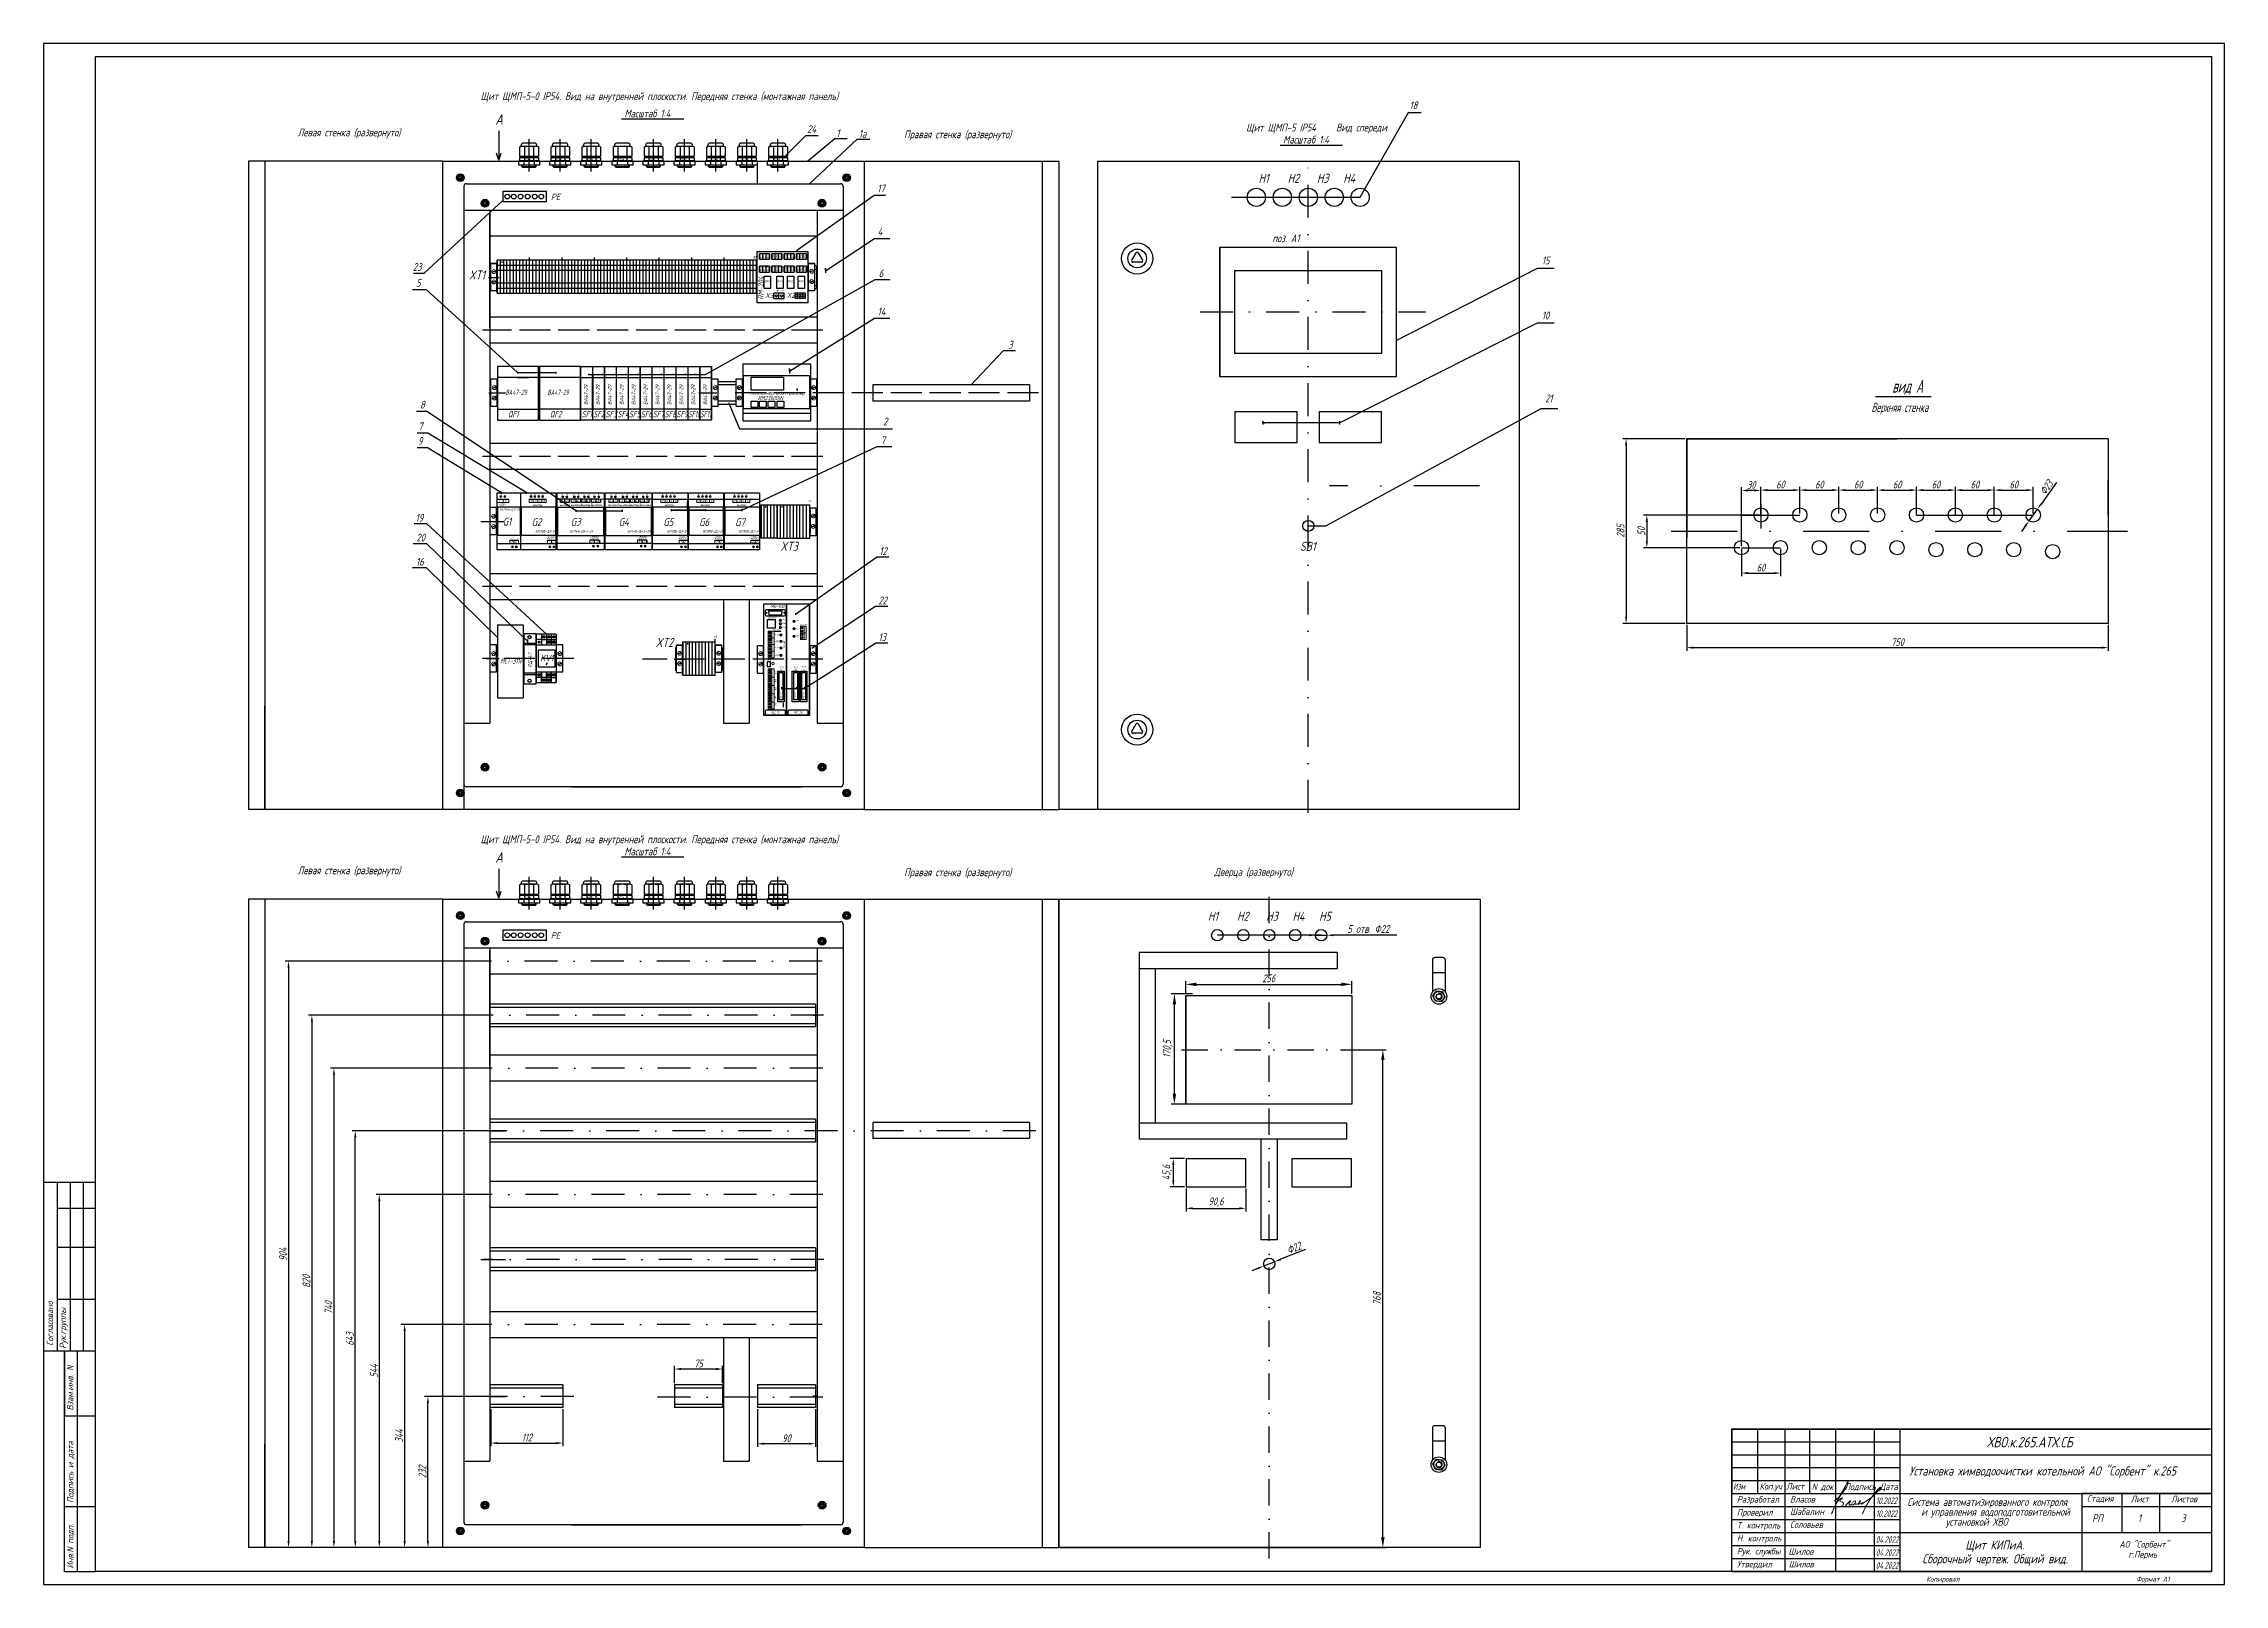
# Model space of a CAD drawing. Header units: millimetres. Extents: x 1012 to 5632, y 4 to 1530.
# Drawn here: x 1012 to 1853, y 936 to 1530 of the extents above; entities that cross this region are included whole.
import ezdxf

# ---------------------------------------------------------------- set-up
doc = ezdxf.new("R2010")
doc.units = ezdxf.units.MM
doc.linetypes.add('ACAD_ISO02W100', pattern=[15, 12, -3])
doc.linetypes.add('DASHDOTX2', pattern=[50.8, 25.4, -12.7, 0, -12.7])
doc.layers.add('MAIN', color=7, linetype='Continuous', lineweight=50)
doc.layers.add('Тонкая', color=7, linetype='Continuous', lineweight=20)
for name, color, linetype in [('TEXT', 250, 'Continuous'), ('АСУТП', 7, 'Continuous'), ('проводка', 184, 'Continuous'), ('ссылки', 7, 'Continuous')]:
    doc.layers.add(name, color=color, linetype=linetype)
doc.styles.add('GOST тип А', font='GOST_A.TTF', dxfattribs={"oblique": 15})
doc.styles.get("Standard").update_dxf_attribs({"font": 'GOST_A.TTF', "width": 0.8, "oblique": 15, "height": 3})
doc.styles.add('ЕСКД', font='GOST_A.TTF', dxfattribs={"oblique": 15, "height": 2.5})
doc.dimstyles.new('ISO-25', dxfattribs={"dimtxt": 3, "dimasz": 2.5, "dimexe": 1.25, "dimexo": 0.625, "dimtad": 1, "dimlfac": 4, "dimtxsty": 'Standard', "dimcen": 2.5, "dimadec": 0, "dimazin": 0, "dimtfac": 1, "dimtmove": 0, "dimatfit": 3, "dimfxl": 1.25, "dimlwd": 25, "dimarcsym": 0})

# ---------------------------------------------------------------- blocks, each defined once
blk = doc.blocks.new('PG16')
at = {"lineweight": 30}
for p, q in [((-4.12, 0), (-4.12, -1.5)), ((4.12, 0), (-4.12, 0)), ((-3.62, 5.43), (-3, 5.68)), ((-3.62, 5.43), (-3.62, 1.93)), ((-3.62, 1.93), (3.62, 1.93)), ((-3.62, 1.43), (-3.62, 0.18)), ((-3.62, 1.43), (3.62, 1.43)), ((-3.62, 0.18), (3.62, 0.18)), ((-3, 5.68), (-3, 6.18)), ((3, 5.68), (-3, 5.68)), ((-2.75, 1.43), (-2.75, 1.93)), ((-2.75, 0), (-2.75, 0.18)), ((2.25, 6.93), (-2.25, 6.93)), ((-2, 0), (-2, -1.5)), ((-1.75, 5.68), (-1.75, 1.93)), ((-1.75, 1.43), (-1.75, 0.18)), ((1.75, 5.68), (1.75, 1.93)), ((1.75, 1.43), (1.75, 0.18)), ((2, 0), (2, -1.5)), ((2.75, 1.43), (2.75, 1.93)), ((2.75, 0), (2.75, 0.18)), ((3, 5.68), (3, 6.18)), ((3.62, 5.43), (3, 5.68)), ((3.62, 5.43), (3.62, 1.93)), ((3.62, 1.43), (3.62, 0.18)), ((4.12, -1.5), (4.12, 0)), ((-4.12, -1.5), (4.12, -1.5)), ((-2.75, -2.07), (-2.75, -1.5)), ((-2.75, -2.07), (2.75, -2.07)), ((-2.75, -2.07), (-2.5, -2.32)), ((-2.5, -2.32), (2.5, -2.32)), ((2.75, -2.07), (2.5, -2.32)), ((2.75, -2.07), (2.75, -1.5))]:
    blk.add_line(p, q, dxfattribs=at)
for p, q in [((-2.5, 1.43), (-2.5, 1.93)), ((-2.5, 0), (-2.5, 0.18)), ((2.5, 1.43), (2.5, 1.93)), ((2.5, 0), (2.5, 0.18)), ((-2.5, -2.32), (-2.5, -1.5)), ((2.5, -2.32), (2.5, -1.5))]:
    blk.add_line(p, q)
for centre, start, end in [((-2.25, 6.18), 90, 180), ((2.25, 6.18), 0, 90)]:
    blk.add_arc(centre, 0.75, start, end, dxfattribs=at)
for centre, major_axis, ratio, start_param, end_param in [((-2.69, 5.43), (-0.937, 0), 0.266667, 3.141593, 4.712389), ((0, 5.43), (-1.75, 0), 0.142857, 3.141593, 6.283185), ((2.69, 5.43), (0.938, 0), 0.266667, 1.570796, 3.141593)]:
    blk.add_ellipse(centre, major_axis=major_axis, ratio=ratio, start_param=start_param, end_param=end_param, dxfattribs=at)
at = {"layer": 'ссылки', "lineweight": 30, "oblique": 15}
blk.add_text('PG16', height=0.75, dxfattribs=at).set_placement((-1.47, 0.35))
blk = doc.blocks.new('*D140')
at = {"color": 0, "lineweight": -2}
for p, q in [((1183.73, 1008.33), (1159.23, 1008.33)), ((1165.61, 950.08), (1159.23, 950.08))]:
    blk.add_line(p, q, dxfattribs=at)
at = {"color": 0, "lineweight": 25}
blk.add_line((1160.48, 952.58), (1160.48, 1005.83), dxfattribs=at)
at = {"color": 0}
for points in [[(1160.07, 1005.83), (1160.9, 1005.83), (1160.48, 1008.33)], [(1160.07, 952.58), (1160.9, 952.58), (1160.48, 950.08)]]:
    blk.add_solid(points, dxfattribs=at)
at = {"layer": 'Defpoints', "color": 0}
for p in [(1160.48, 1008.33), (1184.36, 1008.33), (1166.23, 950.08)]:
    blk.add_point(p, dxfattribs=at)
at = {"color": 0, "insert": (1158.36, 979.21), "char_height": 3, "attachment_point": 5, "rotation": 90}
blk.add_mtext('232', dxfattribs=at)
blk = doc.blocks.new('*D141')
at = {"color": 0, "lineweight": -2}
for p, q in [((1183.73, 1086.19), (1140.48, 1086.19)), ((1165.61, 950.08), (1140.48, 950.08))]:
    blk.add_line(p, q, dxfattribs=at)
at = {"color": 0, "lineweight": 25}
blk.add_line((1141.73, 1083.69), (1141.73, 952.58), dxfattribs=at)
at = {"color": 0}
for points in [[(1141.32, 1083.69), (1142.15, 1083.69), (1141.73, 1086.19)], [(1141.32, 952.58), (1142.15, 952.58), (1141.73, 950.08)]]:
    blk.add_solid(points, dxfattribs=at)
at = {"layer": 'Defpoints', "color": 0}
for p in [(1184.36, 1086.19), (1141.73, 950.08), (1166.23, 950.08)]:
    blk.add_point(p, dxfattribs=at)
at = {"color": 0, "insert": (1139.61, 1018.14), "char_height": 3, "attachment_point": 5, "rotation": 90}
blk.add_mtext('544', dxfattribs=at)
blk = doc.blocks.new('*D138')
at = {"color": 0, "lineweight": -2}
for p, q in [((1183.73, 1036.03), (1150.23, 1036.03)), ((1164.98, 950.08), (1150.23, 950.08))]:
    blk.add_line(p, q, dxfattribs=at)
at = {"color": 0, "lineweight": 25}
blk.add_line((1151.48, 1033.53), (1151.48, 952.58), dxfattribs=at)
at = {"color": 0}
for points in [[(1151.07, 1033.53), (1151.9, 1033.53), (1151.48, 1036.03)], [(1151.07, 952.58), (1151.9, 952.58), (1151.48, 950.08)]]:
    blk.add_solid(points, dxfattribs=at)
at = {"layer": 'Defpoints', "color": 0}
for p in [(1184.36, 1036.03), (1151.48, 950.08), (1165.61, 950.08)]:
    blk.add_point(p, dxfattribs=at)
at = {"color": 0, "insert": (1149.36, 993.05), "char_height": 3, "attachment_point": 5, "rotation": 90}
blk.add_mtext('344', dxfattribs=at)
blk = doc.blocks.new('*D142')
at = {"color": 0, "lineweight": -2}
for p, q in [((1183.73, 1110.74), (1131.23, 1110.74)), ((1165.61, 950.08), (1131.23, 950.08))]:
    blk.add_line(p, q, dxfattribs=at)
at = {"color": 0, "lineweight": 25}
blk.add_line((1132.48, 952.58), (1132.48, 1108.24), dxfattribs=at)
at = {"color": 0}
for points in [[(1132.07, 1108.24), (1132.9, 1108.24), (1132.48, 1110.74)], [(1132.07, 952.58), (1132.9, 952.58), (1132.48, 950.08)]]:
    blk.add_solid(points, dxfattribs=at)
at = {"layer": 'Defpoints', "color": 0}
for p in [(1132.48, 1110.74), (1184.36, 1110.74), (1166.23, 950.08)]:
    blk.add_point(p, dxfattribs=at)
at = {"color": 0, "insert": (1130.36, 1030.41), "char_height": 3, "attachment_point": 5, "rotation": 90}
blk.add_mtext('643', dxfattribs=at)
blk = doc.blocks.new('*D143')
at = {"color": 0, "lineweight": -2}
for p, q in [((1183.73, 1134.9), (1122.98, 1134.9)), ((1165.61, 950.08), (1122.98, 950.08))]:
    blk.add_line(p, q, dxfattribs=at)
at = {"color": 0, "lineweight": 25}
blk.add_line((1124.23, 1132.4), (1124.23, 952.58), dxfattribs=at)
at = {"color": 0}
for points in [[(1123.82, 1132.4), (1124.65, 1132.4), (1124.23, 1134.9)], [(1123.82, 952.58), (1124.65, 952.58), (1124.23, 950.08)]]:
    blk.add_solid(points, dxfattribs=at)
at = {"layer": 'Defpoints', "color": 0}
for p in [(1184.36, 1134.9), (1124.23, 950.08), (1166.23, 950.08)]:
    blk.add_point(p, dxfattribs=at)
at = {"color": 0, "insert": (1122.11, 1042.49), "char_height": 3, "attachment_point": 5, "rotation": 90}
blk.add_mtext('740', dxfattribs=at)
blk = doc.blocks.new('*D144')
at = {"color": 0, "lineweight": -2}
for p, q in [((1183.73, 1155.25), (1114.48, 1155.25)), ((1165.61, 950.08), (1114.48, 950.08))]:
    blk.add_line(p, q, dxfattribs=at)
at = {"color": 0, "lineweight": 25}
blk.add_line((1115.73, 1152.75), (1115.73, 952.58), dxfattribs=at)
at = {"color": 0}
for points in [[(1115.32, 1152.75), (1116.15, 1152.75), (1115.73, 1155.25)], [(1115.32, 952.58), (1116.15, 952.58), (1115.73, 950.08)]]:
    blk.add_solid(points, dxfattribs=at)
at = {"layer": 'Defpoints', "color": 0}
for p in [(1184.36, 1155.25), (1115.73, 950.08), (1166.23, 950.08)]:
    blk.add_point(p, dxfattribs=at)
at = {"color": 0, "insert": (1113.61, 1052.66), "char_height": 3, "attachment_point": 5, "rotation": 90}
blk.add_mtext('820', dxfattribs=at)
blk = doc.blocks.new('*D145')
at = {"color": 0, "lineweight": -2}
for p, q in [((1183.73, 1176.13), (1105.48, 1176.13)), ((1165.61, 950.08), (1105.48, 950.08))]:
    blk.add_line(p, q, dxfattribs=at)
at = {"color": 0, "lineweight": 25}
blk.add_line((1106.73, 1173.63), (1106.73, 952.58), dxfattribs=at)
at = {"color": 0}
for points in [[(1106.32, 1173.63), (1107.15, 1173.63), (1106.73, 1176.13)], [(1106.32, 952.58), (1107.15, 952.58), (1106.73, 950.08)]]:
    blk.add_solid(points, dxfattribs=at)
at = {"layer": 'Defpoints', "color": 0}
for p in [(1184.36, 1176.13), (1106.73, 950.08), (1166.23, 950.08)]:
    blk.add_point(p, dxfattribs=at)
at = {"color": 0, "insert": (1104.61, 1063.11), "char_height": 3, "attachment_point": 5, "rotation": 90}
blk.add_mtext('904', dxfattribs=at)
blk = doc.blocks.new('*D146')
at = {"color": 0, "lineweight": -2}
for p, q in [((1184.8, 1003.37), (1184.8, 989.08)), ((1212.47, 1003.37), (1212.47, 989.08))]:
    blk.add_line(p, q, dxfattribs=at)
at = {"color": 0, "lineweight": 25}
blk.add_line((1187.3, 990.33), (1209.97, 990.33), dxfattribs=at)
at = {"color": 0}
for points in [[(1187.3, 990.75), (1187.3, 989.92), (1184.8, 990.33)], [(1209.97, 990.75), (1209.97, 989.92), (1212.47, 990.33)]]:
    blk.add_solid(points, dxfattribs=at)
at = {"layer": 'Defpoints', "color": 0}
for p in [(1184.8, 1003.99), (1212.47, 1003.99), (1212.47, 990.33)]:
    blk.add_point(p, dxfattribs=at)
at = {"color": 0, "insert": (1198.63, 992.46), "char_height": 3, "attachment_point": 5}
blk.add_mtext('112', dxfattribs=at)
blk = doc.blocks.new('*D147')
at = {"color": 0, "lineweight": -2}
for p, q in [((1287.55, 1003.37), (1287.55, 988.83)), ((1309.9, 1003.37), (1309.9, 988.83))]:
    blk.add_line(p, q, dxfattribs=at)
at = {"color": 0, "lineweight": 25}
blk.add_line((1307.4, 990.08), (1290.05, 990.08), dxfattribs=at)
at = {"color": 0}
for points in [[(1290.05, 990.5), (1290.05, 989.67), (1287.55, 990.08)], [(1307.4, 990.5), (1307.4, 989.67), (1309.9, 990.08)]]:
    blk.add_solid(points, dxfattribs=at)
at = {"layer": 'Defpoints', "color": 0}
for p in [(1287.55, 1003.99), (1309.9, 1003.99), (1287.55, 990.08)]:
    blk.add_point(p, dxfattribs=at)
at = {"color": 0, "insert": (1298.73, 992.21), "char_height": 3, "attachment_point": 5}
blk.add_mtext('90', dxfattribs=at)
blk = doc.blocks.new('*D148')
at = {"color": 0, "lineweight": -2}
for p, q in [((1517.35, 1142), (1530, 1142)), ((1404.33, 950.08), (1530, 950.08))]:
    blk.add_line(p, q, dxfattribs=at)
at = {"color": 0, "lineweight": 25}
blk.add_line((1528.75, 954.08), (1528.75, 1138), dxfattribs=at)
at = {"color": 0}
for points in [[(1528.09, 1138), (1529.42, 1138), (1528.75, 1142)], [(1528.09, 954.08), (1529.42, 954.08), (1528.75, 950.08)]]:
    blk.add_solid(points, dxfattribs=at)
at = {"layer": 'Defpoints', "color": 0}
for p in [(1516.73, 1142), (1528.75, 1142), (1403.7, 950.08)]:
    blk.add_point(p, dxfattribs=at)
at = {"color": 0, "insert": (1526.43, 1046.04), "char_height": 3, "attachment_point": 5, "rotation": 90}
blk.add_mtext('768', dxfattribs=at)
blk = doc.blocks.new('*D149')
at = {"color": 0, "lineweight": -2}
for p, q in [((1452.78, 1163.51), (1452.78, 1168.43)), ((1516.73, 1163.51), (1516.73, 1168.43))]:
    blk.add_line(p, q, dxfattribs=at)
at = {"color": 0, "lineweight": 25}
blk.add_line((1456.78, 1167.18), (1512.73, 1167.18), dxfattribs=at)
at = {"color": 0}
for points in [[(1456.78, 1167.85), (1456.78, 1166.52), (1452.78, 1167.18)], [(1512.73, 1167.85), (1512.73, 1166.52), (1516.73, 1167.18)]]:
    blk.add_solid(points, dxfattribs=at)
at = {"layer": 'Defpoints', "color": 0}
for p in [(1452.78, 1162.88), (1516.73, 1167.18), (1516.73, 1162.88)]:
    blk.add_point(p, dxfattribs=at)
at = {"color": 0, "insert": (1484.75, 1169.51), "char_height": 3, "attachment_point": 5}
blk.add_mtext('256', dxfattribs=at)
blk = doc.blocks.new('*D139')
at = {"color": 0, "lineweight": -2}
for p, q in [((1455.4, 1163.51), (1447.12, 1163.51)), ((1455.4, 1121.02), (1447.12, 1121.02))]:
    blk.add_line(p, q, dxfattribs=at)
at = {"color": 0, "lineweight": 25}
blk.add_line((1448.37, 1125.02), (1448.37, 1159.51), dxfattribs=at)
at = {"color": 0}
for points in [[(1447.7, 1159.51), (1449.03, 1159.51), (1448.37, 1163.51)], [(1447.7, 1125.02), (1449.03, 1125.02), (1448.37, 1121.02)]]:
    blk.add_solid(points, dxfattribs=at)
at = {"layer": 'Defpoints', "color": 0}
for p in [(1448.37, 1163.51), (1456.03, 1163.51), (1456.03, 1121.02)]:
    blk.add_point(p, dxfattribs=at)
at = {"color": 0, "insert": (1445.82, 1142.26), "char_height": 3, "attachment_point": 5, "rotation": 90}
blk.add_mtext('170,5', dxfattribs=at)
blk = doc.blocks.new('*D150')
at = {"color": 0, "lineweight": -2}
for p, q in [((1452.89, 1088.46), (1452.89, 1079.58)), ((1475.89, 1088.46), (1475.89, 1079.58))]:
    blk.add_line(p, q, dxfattribs=at)
at = {"color": 0, "lineweight": 25}
blk.add_line((1455.39, 1080.83), (1473.39, 1080.83), dxfattribs=at)
at = {"color": 0}
for points in [[(1455.39, 1081.25), (1455.39, 1080.42), (1452.89, 1080.83)], [(1473.39, 1081.25), (1473.39, 1080.42), (1475.89, 1080.83)]]:
    blk.add_solid(points, dxfattribs=at)
at = {"layer": 'Defpoints', "color": 0}
for p in [(1452.89, 1089.08), (1475.89, 1089.08), (1475.89, 1080.83)]:
    blk.add_point(p, dxfattribs=at)
at = {"color": 0, "insert": (1464.39, 1083.18), "char_height": 3, "attachment_point": 5}
blk.add_mtext('90,6', dxfattribs=at)
blk = doc.blocks.new('*D151')
at = {"color": 0, "lineweight": -2}
for p, q in [((1452.26, 1100.08), (1446.69, 1100.08)), ((1452.26, 1089.08), (1446.69, 1089.08))]:
    blk.add_line(p, q, dxfattribs=at)
at = {"color": 0, "lineweight": 25}
blk.add_line((1447.94, 1097.58), (1447.94, 1091.58), dxfattribs=at)
at = {"color": 0}
for points in [[(1447.52, 1097.58), (1448.36, 1097.58), (1447.94, 1100.08)], [(1447.52, 1091.58), (1448.36, 1091.58), (1447.94, 1089.08)]]:
    blk.add_solid(points, dxfattribs=at)
at = {"layer": 'Defpoints', "color": 0}
for p in [(1452.89, 1100.08), (1447.94, 1089.08), (1452.89, 1089.08)]:
    blk.add_point(p, dxfattribs=at)
at = {"color": 0, "insert": (1445.59, 1094.58), "char_height": 3, "attachment_point": 5, "rotation": 90}
blk.add_mtext('45,6', dxfattribs=at)
blk = doc.blocks.new('Власов')
at = {"layer": 'проводка', "lineweight": 18}
for points in [[(-0.58, 2.47), (1.27, 4.07), (2.73, 5.82), (3.82, 7.33), (4.64, 9.02), (4.84, 10.28), (4.04, 8.93), (3.16, 7.2), (1.39, 3.86), (0.52, 2.26), (-1.55, -2.37), (-0.72, -0.35), (0.34, 1.8), (1.73, 3.31), (2.62, 3.78), (2.31, 3.3), (1.91, 2.96), (1.61, 2.44), (2.21, 2.21), (2.85, 1.83), (2.99, 1.4), (2.77, 0.75), (2.36, 0.49), (2.18, 0.43), (2.07, 0.4), (1.98, 0.4)], [(3.73, 0.66), (4.37, 1.39), (4.91, 2.01), (5.22, 2.29), (5.78, 2.66), (5.59, 2.28), (5.16, 1.05), (5.19, 0.9), (5.7, 1.1), (6.25, 1.38), (6.27, 1.2), (6.3, 1.02), (7.02, 1.21), (7.63, 2.13), (7.63, 2.52), (6.76, 2.22), (6.42, 1.7)]]:
    blk.add_spline(points, degree=3, dxfattribs=at)
for points, knots in [([(7.53, 1.66), (7.5, 1.54), (7.54, 1.28), (8.01, 1.24), (8.83, 1.57), (9.1, 2.08), (9.9, 2.69), (9.43, 2.64), (9.3, 2.52), (9.14, 2.21), (9.04, 1.25), (8.71, 1.13), (8.92, 1.39), (9.3, 1.54), (9.6, 1.6)], [0, 0, 0, 0, 0.614094, 1.118723, 1.807789, 3.045572, 4.744461, 5.191863, 5.576495, 6.389957, 8.441618, 9.345517, 10.182193, 10.758393, 10.758393, 10.758393, 10.758393]), ([(9.73, 1.6), (9.73, 1.6), (10.28, 1.61), (10.33, 1.73), (10.3, 1.95), (10.1, 1.88), (9.94, 1.44), (9.82, 1.2), (10.65, 1.75), (14.06, 4.01), (14.83, 4.98), (18.2, 8.2), (16.58, 7.61), (15.42, 5.89), (12.84, 2.54), (12.14, 1.35), (11.17, -0.37), (10.2, -2.51), (10.72, -1.41), (10.96, -1), (11.17, -0.6), (11.31, -0.38), (11.4, -0.29)], [5.202172, 5.202172, 5.202172, 5.202172, 5.207482, 5.981017, 6.074049, 6.477149, 7.534813, 8.416864, 10.873297, 16.080912, 19.105162, 21.731982, 23.469351, 25.755203, 29.311429, 34.513333, 38.416271, 38.862024, 39.053994, 43.961574, 49.897464, 51.239132, 51.239132, 51.239132, 51.239132])]:
    blk.add_open_spline(points, degree=3, knots=knots, dxfattribs=at)
blk = doc.blocks.new('*D152')
at = {"color": 0, "lineweight": -2}
for p, q in [((1673.93, 1348.11), (1629.31, 1348.11)), ((1666.43, 1335.52), (1629.31, 1335.52))]:
    blk.add_line(p, q, dxfattribs=at)
at = {"color": 0, "lineweight": 25}
blk.add_line((1630.56, 1345.61), (1630.56, 1338.02), dxfattribs=at)
at = {"color": 0}
for points in [[(1630.14, 1345.61), (1630.97, 1345.61), (1630.56, 1348.11)], [(1630.14, 1338.02), (1630.97, 1338.02), (1630.56, 1335.52)]]:
    blk.add_solid(points, dxfattribs=at)
at = {"layer": 'Defpoints', "color": 0}
for p in [(1674.56, 1348.11), (1630.56, 1335.52), (1667.06, 1335.52)]:
    blk.add_point(p, dxfattribs=at)
at = {"color": 0, "insert": (1628.43, 1341.82), "char_height": 3, "attachment_point": 5, "rotation": 90}
blk.add_mtext('50', dxfattribs=at)
blk = doc.blocks.new('*D153')
at = {"color": 0, "lineweight": -2}
for p, q in [((1645.94, 1305.74), (1645.94, 1295.75)), ((1808.44, 1305.74), (1808.44, 1295.75))]:
    blk.add_line(p, q, dxfattribs=at)
at = {"color": 0, "lineweight": 25}
blk.add_line((1648.44, 1297), (1805.94, 1297), dxfattribs=at)
at = {"color": 0}
for points in [[(1648.44, 1297.42), (1648.44, 1296.58), (1645.94, 1297)], [(1805.94, 1297.42), (1805.94, 1296.58), (1808.44, 1297)]]:
    blk.add_solid(points, dxfattribs=at)
at = {"layer": 'Defpoints', "color": 0}
for p in [(1645.94, 1306.36), (1808.44, 1306.36), (1808.44, 1297)]:
    blk.add_point(p, dxfattribs=at)
at = {"color": 0, "insert": (1727.19, 1299.13), "char_height": 3, "attachment_point": 5}
blk.add_mtext('750', dxfattribs=at)
blk = doc.blocks.new('*D154')
at = {"color": 0, "lineweight": -2}
for p, q in [((1667.06, 1336.15), (1667.06, 1358.84)), ((1674.56, 1348.74), (1674.56, 1358.84))]:
    blk.add_line(p, q, dxfattribs=at)
at = {"color": 0, "lineweight": 25}
blk.add_line((1672.06, 1357.59), (1669.56, 1357.59), dxfattribs=at)
at = {"color": 0}
for points in [[(1669.56, 1358.01), (1669.56, 1357.18), (1667.06, 1357.59)], [(1672.06, 1358.01), (1672.06, 1357.18), (1674.56, 1357.59)]]:
    blk.add_solid(points, dxfattribs=at)
at = {"layer": 'Defpoints', "color": 0}
for p in [(1667.06, 1357.59), (1674.56, 1348.11), (1667.06, 1335.52)]:
    blk.add_point(p, dxfattribs=at)
at = {"color": 0, "insert": (1670.81, 1359.72), "char_height": 3, "attachment_point": 5}
blk.add_mtext('30', dxfattribs=at)
blk = doc.blocks.new('*D155')
at = {"color": 0, "lineweight": -2}
for p, q in [((1645.31, 1377.53), (1621.31, 1377.53)), ((1645.31, 1306.36), (1621.31, 1306.36))]:
    blk.add_line(p, q, dxfattribs=at)
at = {"color": 0, "lineweight": 25}
blk.add_line((1622.56, 1375.03), (1622.56, 1308.86), dxfattribs=at)
at = {"color": 0}
for points in [[(1622.14, 1375.03), (1622.97, 1375.03), (1622.56, 1377.53)], [(1622.14, 1308.86), (1622.97, 1308.86), (1622.56, 1306.36)]]:
    blk.add_solid(points, dxfattribs=at)
at = {"layer": 'Defpoints', "color": 0}
for p in [(1645.94, 1377.53), (1622.56, 1306.36), (1645.94, 1306.36)]:
    blk.add_point(p, dxfattribs=at)
at = {"color": 0, "insert": (1620.43, 1341.95), "char_height": 3, "attachment_point": 5, "rotation": 90}
blk.add_mtext('285', dxfattribs=at)
blk = doc.blocks.new('*D156')
at = {"color": 0, "lineweight": 25}
for p, q in [((1788.57, 1360.62), (1782.63, 1352.37)), ((1777.95, 1345.88), (1781.16, 1350.35)), ((1776.48, 1343.86), (1775.02, 1341.83))]:
    blk.add_line(p, q, dxfattribs=at)
at = {"color": 0}
for points in [[(1776.15, 1344.1), (1776.82, 1343.61), (1777.95, 1345.88)], [(1782.29, 1352.62), (1782.96, 1352.13), (1781.16, 1350.35)]]:
    blk.add_solid(points, dxfattribs=at)
at = {"layer": 'Defpoints', "color": 0}
for p in [(1777.95, 1345.88), (1781.16, 1350.35)]:
    blk.add_point(p, dxfattribs=at)
at = {"color": 0, "insert": (1784.61, 1358.75), "char_height": 3, "attachment_point": 5, "rotation": 54.20261}
blk.add_mtext('Ф23', dxfattribs=at)
blk = doc.blocks.new('*D157')
at = {"color": 0, "lineweight": -2}
for p, q in [((1674.56, 1348.74), (1674.56, 1358.99)), ((1689.56, 1348.74), (1689.56, 1358.99))]:
    blk.add_line(p, q, dxfattribs=at)
at = {"color": 0, "lineweight": 25}
blk.add_line((1677.06, 1357.74), (1687.06, 1357.74), dxfattribs=at)
at = {"color": 0}
for points in [[(1677.06, 1358.15), (1677.06, 1357.32), (1674.56, 1357.74)], [(1687.06, 1358.15), (1687.06, 1357.32), (1689.56, 1357.74)]]:
    blk.add_solid(points, dxfattribs=at)
at = {"layer": 'Defpoints', "color": 0}
for p in [(1689.56, 1357.74), (1674.56, 1348.11), (1689.56, 1348.11)]:
    blk.add_point(p, dxfattribs=at)
at = {"color": 0, "insert": (1682.06, 1359.86), "char_height": 3, "attachment_point": 5}
blk.add_mtext('60', dxfattribs=at)
blk = doc.blocks.new('*D158')
at = {"color": 0, "lineweight": -2}
for p, q in [((1689.56, 1348.74), (1689.56, 1358.99)), ((1704.56, 1348.74), (1704.56, 1358.99))]:
    blk.add_line(p, q, dxfattribs=at)
at = {"color": 0, "lineweight": 25}
blk.add_line((1692.06, 1357.74), (1702.06, 1357.74), dxfattribs=at)
at = {"color": 0}
for points in [[(1692.06, 1358.15), (1692.06, 1357.32), (1689.56, 1357.74)], [(1702.06, 1358.15), (1702.06, 1357.32), (1704.56, 1357.74)]]:
    blk.add_solid(points, dxfattribs=at)
at = {"layer": 'Defpoints', "color": 0}
for p in [(1704.56, 1357.74), (1689.56, 1348.11), (1704.56, 1348.11)]:
    blk.add_point(p, dxfattribs=at)
at = {"color": 0, "insert": (1697.06, 1359.86), "char_height": 3, "attachment_point": 5}
blk.add_mtext('60', dxfattribs=at)
blk = doc.blocks.new('*D159')
at = {"color": 0, "lineweight": -2}
for p, q in [((1704.56, 1348.74), (1704.56, 1358.99)), ((1719.56, 1348.74), (1719.56, 1358.99))]:
    blk.add_line(p, q, dxfattribs=at)
at = {"color": 0, "lineweight": 25}
blk.add_line((1707.06, 1357.74), (1717.06, 1357.74), dxfattribs=at)
at = {"color": 0}
for points in [[(1707.06, 1358.15), (1707.06, 1357.32), (1704.56, 1357.74)], [(1717.06, 1358.15), (1717.06, 1357.32), (1719.56, 1357.74)]]:
    blk.add_solid(points, dxfattribs=at)
at = {"layer": 'Defpoints', "color": 0}
for p in [(1719.56, 1357.74), (1704.56, 1348.11), (1719.56, 1348.11)]:
    blk.add_point(p, dxfattribs=at)
at = {"color": 0, "insert": (1712.06, 1359.86), "char_height": 3, "attachment_point": 5}
blk.add_mtext('60', dxfattribs=at)
blk = doc.blocks.new('*D160')
at = {"color": 0, "lineweight": -2}
for p, q in [((1719.56, 1348.74), (1719.56, 1358.98)), ((1734.56, 1348.74), (1734.56, 1358.98))]:
    blk.add_line(p, q, dxfattribs=at)
at = {"color": 0, "lineweight": 25}
blk.add_line((1722.06, 1357.73), (1732.06, 1357.73), dxfattribs=at)
at = {"color": 0}
for points in [[(1722.06, 1358.15), (1722.06, 1357.31), (1719.56, 1357.73)], [(1732.06, 1358.15), (1732.06, 1357.31), (1734.56, 1357.73)]]:
    blk.add_solid(points, dxfattribs=at)
at = {"layer": 'Defpoints', "color": 0}
for p in [(1734.56, 1357.73), (1719.56, 1348.11), (1734.56, 1348.11)]:
    blk.add_point(p, dxfattribs=at)
at = {"color": 0, "insert": (1727.06, 1359.86), "char_height": 3, "attachment_point": 5}
blk.add_mtext('60', dxfattribs=at)
blk = doc.blocks.new('*D161')
at = {"color": 0, "lineweight": -2}
for p, q in [((1734.56, 1348.74), (1734.56, 1358.99)), ((1749.56, 1348.74), (1749.56, 1358.99))]:
    blk.add_line(p, q, dxfattribs=at)
at = {"color": 0, "lineweight": 25}
blk.add_line((1737.06, 1357.74), (1747.06, 1357.74), dxfattribs=at)
at = {"color": 0}
for points in [[(1737.06, 1358.15), (1737.06, 1357.32), (1734.56, 1357.74)], [(1747.06, 1358.15), (1747.06, 1357.32), (1749.56, 1357.74)]]:
    blk.add_solid(points, dxfattribs=at)
at = {"layer": 'Defpoints', "color": 0}
for p in [(1749.56, 1357.74), (1734.56, 1348.11), (1749.56, 1348.11)]:
    blk.add_point(p, dxfattribs=at)
at = {"color": 0, "insert": (1742.06, 1359.86), "char_height": 3, "attachment_point": 5}
blk.add_mtext('60', dxfattribs=at)
blk = doc.blocks.new('*D162')
at = {"color": 0, "lineweight": -2}
for p, q in [((1749.56, 1348.74), (1749.56, 1358.99)), ((1764.56, 1348.74), (1764.56, 1358.99))]:
    blk.add_line(p, q, dxfattribs=at)
at = {"color": 0, "lineweight": 25}
blk.add_line((1752.06, 1357.74), (1762.06, 1357.74), dxfattribs=at)
at = {"color": 0}
for points in [[(1752.06, 1358.15), (1752.06, 1357.32), (1749.56, 1357.74)], [(1762.06, 1358.15), (1762.06, 1357.32), (1764.56, 1357.74)]]:
    blk.add_solid(points, dxfattribs=at)
at = {"layer": 'Defpoints', "color": 0}
for p in [(1764.56, 1357.74), (1749.56, 1348.11), (1764.56, 1348.11)]:
    blk.add_point(p, dxfattribs=at)
at = {"color": 0, "insert": (1757.06, 1359.86), "char_height": 3, "attachment_point": 5}
blk.add_mtext('60', dxfattribs=at)
blk = doc.blocks.new('*D163')
at = {"color": 0, "lineweight": -2}
for p, q in [((1764.56, 1348.74), (1764.56, 1358.99)), ((1779.56, 1348.74), (1779.56, 1358.99))]:
    blk.add_line(p, q, dxfattribs=at)
at = {"color": 0, "lineweight": 25}
blk.add_line((1767.06, 1357.74), (1777.06, 1357.74), dxfattribs=at)
at = {"color": 0}
for points in [[(1767.06, 1358.15), (1767.06, 1357.32), (1764.56, 1357.74)], [(1777.06, 1358.15), (1777.06, 1357.32), (1779.56, 1357.74)]]:
    blk.add_solid(points, dxfattribs=at)
at = {"layer": 'Defpoints', "color": 0}
for p in [(1779.56, 1357.74), (1764.56, 1348.11), (1779.56, 1348.11)]:
    blk.add_point(p, dxfattribs=at)
at = {"color": 0, "insert": (1772.06, 1359.86), "char_height": 3, "attachment_point": 5}
blk.add_mtext('60', dxfattribs=at)
blk = doc.blocks.new('*D164')
at = {"color": 0, "lineweight": -2}
for p, q in [((1667.06, 1334.9), (1667.06, 1324.49)), ((1682.06, 1334.9), (1682.06, 1324.49))]:
    blk.add_line(p, q, dxfattribs=at)
at = {"color": 0, "lineweight": 25}
blk.add_line((1669.56, 1325.74), (1679.56, 1325.74), dxfattribs=at)
at = {"color": 0}
for points in [[(1669.56, 1326.15), (1669.56, 1325.32), (1667.06, 1325.74)], [(1679.56, 1326.15), (1679.56, 1325.32), (1682.06, 1325.74)]]:
    blk.add_solid(points, dxfattribs=at)
at = {"layer": 'Defpoints', "color": 0}
for p in [(1667.06, 1335.52), (1682.06, 1335.52), (1682.06, 1325.74)]:
    blk.add_point(p, dxfattribs=at)
at = {"color": 0, "insert": (1674.56, 1327.86), "char_height": 3, "attachment_point": 5}
blk.add_mtext('60', dxfattribs=at)
blk = doc.blocks.new('*D165')
at = {"color": 0, "lineweight": 25}
for p, q in [((1500.27, 1186.12), (1497.77, 1186.12)), ((1502.77, 1186.12), (1507.17, 1186.12)), ((1534.13, 1186.13), (1509.67, 1186.12))]:
    blk.add_line(p, q, dxfattribs=at)
at = {"color": 0}
for points in [[(1500.27, 1186.54), (1500.27, 1185.71), (1502.77, 1186.12)], [(1509.67, 1186.54), (1509.67, 1185.71), (1507.17, 1186.12)]]:
    blk.add_solid(points, dxfattribs=at)
at = {"layer": 'Defpoints', "color": 0}
for p in [(1502.77, 1186.12), (1507.17, 1186.12)]:
    blk.add_point(p, dxfattribs=at)
at = {"color": 0, "insert": (1523.15, 1188.53), "char_height": 3, "attachment_point": 5, "rotation": 0.00339, "style": 'GOST тип А'}
blk.add_mtext('5 отв. Ф22', dxfattribs=at)
blk = doc.blocks.new('*D166')
at = {"color": 0, "lineweight": 25}
for p, q in [((1482.91, 1058.63), (1486.99, 1060.25)), ((1498.93, 1065), (1489.32, 1061.18)), ((1480.58, 1057.7), (1478.26, 1056.78))]:
    blk.add_line(p, q, dxfattribs=at)
at = {"color": 0}
for points in [[(1489.16, 1061.57), (1489.47, 1060.79), (1486.99, 1060.25)], [(1480.43, 1058.09), (1480.74, 1057.32), (1482.91, 1058.63)]]:
    blk.add_solid(points, dxfattribs=at)
at = {"layer": 'Defpoints', "color": 0}
for p in [(1486.99, 1060.25), (1482.91, 1058.63)]:
    blk.add_point(p, dxfattribs=at)
at = {"color": 0, "insert": (1494.5, 1065.53), "char_height": 3, "attachment_point": 5, "rotation": 21.69583}
blk.add_mtext('Ф22', dxfattribs=at)
blk = doc.blocks.new('*D167')
at = {"color": 0, "lineweight": -2}
for p, q in [((1255.56, 1013.37), (1255.56, 1020.12)), ((1274.13, 1013.37), (1274.13, 1020.12))]:
    blk.add_line(p, q, dxfattribs=at)
at = {"color": 0, "lineweight": 25}
blk.add_line((1271.63, 1018.87), (1258.06, 1018.87), dxfattribs=at)
at = {"color": 0}
for points in [[(1258.06, 1019.29), (1258.06, 1018.46), (1255.56, 1018.87)], [(1271.63, 1019.29), (1271.63, 1018.46), (1274.13, 1018.87)]]:
    blk.add_solid(points, dxfattribs=at)
at = {"layer": 'Defpoints', "color": 0}
for p in [(1255.56, 1018.87), (1255.56, 1012.74), (1274.13, 1012.74)]:
    blk.add_point(p, dxfattribs=at)
at = {"color": 0, "insert": (1264.84, 1021), "char_height": 3, "attachment_point": 5}
blk.add_mtext('75', dxfattribs=at)

msp = doc.modelspace()

# ---------------------------------------------------------------- linework, layer by layer
at = {"color": 7}
for p, q in [((1853.2812, 1529.8587), (1012.2812, 1529.8587)), ((1012.2812, 1529.8587), (1012.2812, 935.8587)), ((1853.2812, 935.8587), (1853.2812, 1529.8587)), ((1235.1954, 1500.8214), (1259.1736, 1500.8214)), ((1520.017, 1470.6236), (1538.8292, 1503.5506)), ((1538.8292, 1503.3006), (1543.4663, 1503.3006)), ((1187.8379, 1496.2507), (1187.8379, 1484.8865)), ((1199.4818, 1480.5446), (1199.4818, 1493.0766)), ((1211.4818, 1480.5446), (1211.4818, 1493.0766)), ((1223.4818, 1480.5446), (1223.4818, 1493.0766)), ((1247.4818, 1480.5446), (1247.4818, 1493.0766)), ((1259.4818, 1480.5446), (1259.4818, 1493.0766)), ((1271.4818, 1480.5446), (1271.4818, 1493.0766)), ((1283.4818, 1480.5446), (1283.4818, 1493.0766)), ((1295.4818, 1480.5446), (1295.4818, 1493.0766)), ((1298.0322, 1486.2748), (1306.1856, 1494.3823)), ((1306.1856, 1494.3823), (1310.9448, 1494.3823)), ((1307.0582, 1484.7211), (1317.4665, 1493.3234)), ((1307.6355, 1475.8302), (1326.0845, 1493.0745)), ((1317.4665, 1493.3234), (1322.2257, 1493.3234)), ((1326.0845, 1493.0745), (1330.8437, 1493.0745)), ((1489.203, 1490.7275), (1513.1812, 1490.7275)), ((1097.5814, 1484.5802), (1097.5814, 1399.5629)), ((1187.8379, 1484.8865), (1186.9195, 1487.6395)), ((1187.8379, 1484.8865), (1188.7564, 1487.6395)), ((1187.8379, 1484.8865), (1187.8379, 1484.8865)), ((1287.4224, 1484.0802), (1287.4224, 1475.984)), ((1198.2003, 1472.8791), (1189.4084, 1472.8791)), ((1189.4084, 1472.8791), (1189.4084, 1468.8791)), ((1202.2003, 1472.8791), (1198.2003, 1472.8791)), ((1206.2003, 1472.8791), (1202.2003, 1472.8791)), ((1206.2003, 1468.8791), (1206.2003, 1472.8791)), ((1159.0344, 1441.3441), (1189.4084, 1469.3232)), ((1184.3568, 1420.3184), (1184.3568, 1464.7234)), ((1198.2003, 1468.8791), (1189.4084, 1468.8791)), ((1202.2003, 1468.8791), (1198.2003, 1468.8791)), ((1206.2003, 1468.8791), (1202.2003, 1468.8791)), ((1302.6636, 1450.1172), (1332.6198, 1471.4771)), ((1332.6198, 1471.4771), (1336.9961, 1471.4771)), ((1470.343, 1470.6236), (1520.017, 1470.6236)), ((1199.7042, 1446.3743), (1199.7042, 1447.4175)), ((1212.2042, 1446.3743), (1212.2042, 1447.4175)), ((1224.7042, 1446.3743), (1224.7042, 1447.4175)), ((1237.2042, 1446.3743), (1237.2042, 1447.4175)), ((1249.7148, 1446.3743), (1249.7148, 1447.4175)), ((1262.2148, 1446.3743), (1262.2148, 1447.4175)), ((1274.7148, 1446.3743), (1274.7148, 1447.4175)), ((1292.2524, 1448.8), (1288.3524, 1448.8)), ((1288.3524, 1448.8), (1288.3524, 1446.7)), ((1288.3524, 1446.7), (1288.3524, 1448.8)), ((1288.3524, 1446.7), (1292.2524, 1446.7)), ((1289.6524, 1446.7), (1289.6524, 1448.8)), ((1290.9524, 1446.7), (1290.9524, 1448.8)), ((1292.2524, 1448.8), (1292.2524, 1446.7)), ((1292.2524, 1446.7), (1292.2524, 1448.8)), ((1292.2524, 1448.8), (1292.2524, 1446.7)), ((1292.2524, 1446.7), (1292.2524, 1448.8)), ((1292.2524, 1448.8), (1292.2524, 1446.7)), ((1292.2524, 1446.7), (1292.2524, 1448.8)), ((1297.0024, 1448.8), (1293.1024, 1448.8)), ((1293.1024, 1448.8), (1293.1024, 1446.7)), ((1293.1024, 1446.7), (1293.1024, 1448.8)), ((1293.1024, 1446.7), (1297.0024, 1446.7)), ((1294.4024, 1446.7), (1294.4024, 1448.8)), ((1295.7024, 1446.7), (1295.7024, 1448.8)), ((1297.0024, 1448.8), (1297.0024, 1446.7)), ((1297.0024, 1446.7), (1297.0024, 1448.8)), ((1297.0024, 1448.8), (1297.0024, 1446.7)), ((1297.0024, 1446.7), (1297.0024, 1448.8)), ((1297.0024, 1448.8), (1297.0024, 1446.7)), ((1297.0024, 1446.7), (1297.0024, 1448.8)), ((1301.7524, 1448.8), (1297.8524, 1448.8)), ((1297.8524, 1448.8), (1297.8524, 1446.7)), ((1297.8524, 1446.7), (1297.8524, 1448.8)), ((1297.8524, 1446.7), (1301.7524, 1446.7)), ((1299.1524, 1446.7), (1299.1524, 1448.8)), ((1300.4524, 1446.7), (1300.4524, 1448.8)), ((1301.7524, 1448.8), (1301.7524, 1446.7)), ((1301.7524, 1446.7), (1301.7524, 1448.8)), ((1301.7524, 1448.8), (1301.7524, 1446.7)), ((1301.7524, 1446.7), (1301.7524, 1448.8)), ((1301.7524, 1448.8), (1301.7524, 1446.7)), ((1301.7524, 1446.7), (1301.7524, 1448.8)), ((1306.5024, 1448.8), (1302.6024, 1448.8)), ((1302.6024, 1448.8), (1302.6024, 1446.7)), ((1302.6024, 1446.7), (1302.6024, 1448.8)), ((1302.6024, 1446.7), (1306.5024, 1446.7)), ((1303.9024, 1446.7), (1303.9024, 1448.8)), ((1305.2024, 1446.7), (1305.2024, 1448.8)), ((1306.5024, 1448.8), (1306.5024, 1446.7)), ((1306.5024, 1446.7), (1306.5024, 1448.8)), ((1306.5024, 1448.8), (1306.5024, 1446.7)), ((1306.5024, 1446.7), (1306.5024, 1448.8)), ((1306.5024, 1448.8), (1306.5024, 1446.7)), ((1306.5024, 1446.7), (1306.5024, 1448.8)), ((1313.8631, 1442.2887), (1332.7458, 1454.77)), ((1332.7458, 1454.77), (1338.6469, 1454.77)), ((1465.9314, 1451.4505), (1465.9314, 1401.4505)), ((1154.9181, 1441.3441), (1159.0344, 1441.3441)), ((1183.8609, 1439.7464), (1187.9337, 1439.7464)), ((1187.1042, 1445.1243), (1184.7042, 1445.1243)), ((1187.2042, 1446.3743), (1187.2042, 1446.3743)), ((1188.9324, 1445.8751), (1188.9324, 1445.3751)), ((1202.1936, 1446.3743), (1202.1936, 1446.3743)), ((1212.1936, 1446.3743), (1212.1936, 1446.3743)), ((1267.4787, 1402.3263), (1332.9357, 1438.8626)), ((1292.2524, 1444.05), (1288.3524, 1444.05)), ((1288.3524, 1444.05), (1288.3524, 1441.7)), ((1288.3524, 1441.7), (1288.3524, 1444.05)), ((1288.3524, 1441.7), (1292.2524, 1441.7)), ((1289.6524, 1441.7), (1289.6524, 1444.05)), ((1290.9524, 1441.7), (1290.9524, 1444.05)), ((1292.2524, 1444.05), (1292.2524, 1441.7)), ((1292.2524, 1441.7), (1292.2524, 1444.05)), ((1292.2524, 1444.05), (1292.2524, 1441.7)), ((1292.2524, 1441.7), (1292.2524, 1444.05)), ((1292.2524, 1444.05), (1292.2524, 1441.7)), ((1292.2524, 1441.7), (1292.2524, 1444.05)), ((1297.0024, 1444.05), (1293.1024, 1444.05)), ((1293.1024, 1444.05), (1293.1024, 1441.7)), ((1293.1024, 1441.7), (1293.1024, 1444.05)), ((1293.1024, 1441.7), (1297.0024, 1441.7)), ((1294.4024, 1441.7), (1294.4024, 1444.05)), ((1295.7024, 1441.7), (1295.7024, 1444.05)), ((1297.0024, 1444.05), (1297.0024, 1441.7)), ((1297.0024, 1441.7), (1297.0024, 1444.05)), ((1297.0024, 1444.05), (1297.0024, 1441.7)), ((1297.0024, 1441.7), (1297.0024, 1444.05)), ((1297.0024, 1444.05), (1297.0024, 1441.7)), ((1297.0024, 1441.7), (1297.0024, 1444.05)), ((1301.7524, 1444.05), (1297.8524, 1444.05)), ((1297.8524, 1444.05), (1297.8524, 1441.7)), ((1297.8524, 1441.7), (1297.8524, 1444.05)), ((1297.8524, 1441.7), (1301.7524, 1441.7)), ((1299.1524, 1441.7), (1299.1524, 1444.05)), ((1300.4524, 1441.7), (1300.4524, 1444.05)), ((1301.7524, 1444.05), (1301.7524, 1441.7)), ((1301.7524, 1441.7), (1301.7524, 1444.05)), ((1301.7524, 1444.05), (1301.7524, 1441.7)), ((1301.7524, 1441.7), (1301.7524, 1444.05)), ((1301.7524, 1444.05), (1301.7524, 1441.7)), ((1301.7524, 1441.7), (1301.7524, 1444.05)), ((1306.5024, 1444.05), (1302.6024, 1444.05)), ((1302.6024, 1444.05), (1302.6024, 1441.7)), ((1302.6024, 1441.7), (1302.6024, 1444.05)), ((1302.6024, 1441.7), (1306.5024, 1441.7)), ((1303.9024, 1441.7), (1303.9024, 1444.05)), ((1305.2024, 1441.7), (1305.2024, 1444.05)), ((1306.5024, 1444.05), (1306.5024, 1441.7)), ((1306.5024, 1441.7), (1306.5024, 1444.05)), ((1306.5024, 1444.05), (1306.5024, 1441.7)), ((1306.5024, 1441.7), (1306.5024, 1444.05)), ((1306.5024, 1444.05), (1306.5024, 1441.7)), ((1306.5024, 1441.7), (1306.5024, 1444.05)), ((1307.2148, 1444.1558), (1307.3061, 1444.1558)), ((1307.2148, 1442.9058), (1307.3061, 1442.9058)), ((1309.7061, 1445.1243), (1307.3061, 1445.1243)), ((1313.8631, 1442.2887), (1313.8631, 1443.343)), ((1313.8631, 1443.343), (1313.8631, 1441.7643)), ((1313.8631, 1442.2887), (1313.8631, 1441.7643)), ((1313.8631, 1442.2887), (1313.8631, 1441.4415)), ((1332.9357, 1438.8626), (1338.6158, 1438.8626)), ((1533.9314, 1415.3625), (1588.4165, 1443.335)), ((1588.4165, 1443.335), (1594.7741, 1443.335)), ((1159.9455, 1434.9944), (1154.5615, 1434.9944)), ((1159.9455, 1434.9944), (1195.0141, 1403.0711)), ((1199.7042, 1433.6243), (1199.7042, 1433.6243)), ((1203.4542, 1433.6243), (1203.4542, 1433.6243)), ((1209.7042, 1433.6243), (1209.7042, 1433.6243)), ((1217.2042, 1433.6243), (1217.2042, 1433.6243)), ((1242.2148, 1433.6243), (1242.2148, 1433.6243)), ((1267.2148, 1433.6243), (1267.2148, 1433.6243)), ((1295.8756, 1433.6246), (1293.8756, 1433.6246)), ((1293.8756, 1431.6246), (1293.8756, 1433.6246)), ((1293.8756, 1431.6246), (1295.8756, 1431.6246)), ((1297.8756, 1433.6246), (1295.8756, 1433.6246)), ((1295.8756, 1431.6246), (1295.8756, 1433.6246)), ((1295.8756, 1431.6246), (1297.8756, 1431.6246)), ((1297.8756, 1431.6246), (1297.8756, 1433.6246)), ((1306.0679, 1433.6689), (1302.0679, 1433.6689)), ((1302.0679, 1431.6689), (1302.0679, 1433.6689)), ((1302.0679, 1431.6689), (1306.0679, 1431.6689)), ((1303.0679, 1431.6689), (1303.0679, 1433.6689)), ((1304.0679, 1431.6689), (1304.0679, 1433.6689)), ((1305.0679, 1431.6689), (1305.0679, 1433.6689)), ((1306.0679, 1431.6689), (1306.0679, 1433.6689)), ((1307.2148, 1436.6558), (1307.3061, 1436.6558)), ((1307.2148, 1435.4058), (1307.3061, 1435.4058)), ((1299.9647, 1403.5915), (1332.7458, 1424.0286)), ((1332.7458, 1424.0286), (1338.6469, 1424.0286)), ((1511.9942, 1383.705), (1588.4165, 1422.1702)), ((1588.4165, 1422.1702), (1594.7741, 1422.1702)), ((1265.2859, 1405.342), (1265.2859, 1384.6916)), ((1269.8947, 1405.342), (1269.8947, 1384.6916)), ((1299.9647, 1403.5915), (1299.9647, 1404.6459)), ((1299.9647, 1404.6459), (1299.9647, 1403.0672)), ((1369.8938, 1398.2106), (1382.2845, 1411.3595)), ((1387.0437, 1411.3595), (1382.2845, 1411.3595)), ((1203.4591, 1401.092), (1187.6147, 1401.092)), ((1194.9422, 1401.092), (1199.4422, 1401.092)), ((1195.005, 1403.0711), (1209.847, 1403.0711)), ((1195.0141, 1403.3647), (1195.0141, 1402.721)), ((1219.3114, 1401.092), (1203.467, 1401.092)), ((1209.8562, 1403.3647), (1209.8562, 1402.721)), ((1219.4733, 1401.092), (1223.9733, 1401.092)), ((1222.4665, 1402.6093), (1222.4665, 1402.1093)), ((1222.4665, 1402.3263), (1233.7165, 1402.3263)), ((1224.0311, 1401.092), (1228.5311, 1401.092)), ((1227.6488, 1402.6093), (1227.6488, 1402.1093)), ((1228.6215, 1401.092), (1233.1215, 1401.092)), ((1232.6488, 1402.6093), (1232.6488, 1402.1093)), ((1233.2119, 1401.092), (1237.7119, 1401.092)), ((1233.7165, 1402.3263), (1267.4787, 1402.3263)), ((1236.6875, 1402.6093), (1236.6875, 1402.1093)), ((1237.8023, 1401.092), (1242.3023, 1401.092)), ((1241.376, 1402.6093), (1241.376, 1402.1093)), ((1242.3927, 1401.092), (1246.8927, 1401.092)), ((1246.0181, 1402.6093), (1246.0181, 1402.1093)), ((1246.9831, 1401.092), (1251.4831, 1401.092)), ((1250.5209, 1402.6093), (1250.5209, 1402.1093)), ((1251.5735, 1401.092), (1256.0735, 1401.092)), ((1255.1166, 1402.6093), (1255.1166, 1402.1093)), ((1256.177, 1401.092), (1260.677, 1401.092)), ((1259.7587, 1402.6093), (1259.7587, 1402.1093)), ((1260.7859, 1401.092), (1265.2859, 1401.092)), ((1263.3533, 1402.6093), (1263.3533, 1402.1093)), ((1265.389, 1401.2754), (1265.389, 1401.2754)), ((1265.3947, 1401.092), (1269.8947, 1401.092)), ((1267.4787, 1402.6093), (1267.4787, 1402.1093)), ((1272.4335, 1399.6504), (1279.359, 1399.6504)), ((1272.4335, 1398.4004), (1279.359, 1398.4004)), ((1282.2307, 1401.9331), (1307.6697, 1401.9331)), ((1282.2307, 1389.036), (1282.2307, 1401.9331)), ((1285.0928, 1401.2551), (1297.6028, 1401.2551)), ((1285.0928, 1396.2551), (1285.0928, 1401.2551)), ((1297.6028, 1396.2551), (1285.0928, 1396.2551)), ((1297.6028, 1401.2551), (1297.6028, 1396.2551)), ((1299.9647, 1403.5915), (1299.9647, 1403.0672)), ((1299.9647, 1403.5915), (1299.9647, 1402.7444)), ((1302.8987, 1396.4603), (1302.8987, 1396.8511)), ((1302.8987, 1396.4603), (1302.8987, 1396.4603)), ((1302.8987, 1396.4603), (1302.8987, 1395.9759)), ((1307.6582, 1401.9339), (1307.6582, 1390.9339)), ((1307.6697, 1401.9331), (1307.6697, 1389.036)), ((1308.0285, 1401.7774), (1308.0285, 1391.2774)), ((1392.4815, 1398.3164), (1392.4815, 1392.0664)), ((1160.0687, 1388.0099), (1156.074, 1388.0099)), ((1217.6819, 1349.747), (1160.0687, 1388.0099)), ((1184.0123, 1395.241), (1188.0851, 1395.241)), ((1186.359, 1395.241), (1190.4318, 1395.241)), ((1187.6147, 1388.9416), (1203.4591, 1388.9416)), ((1196.5247, 1391.9284), (1196.5247, 1391.9284)), ((1219.3114, 1388.9416), (1203.467, 1388.9416)), ((1223.94, 1388.9416), (1219.44, 1388.9416)), ((1228.5311, 1388.9416), (1224.0311, 1388.9416)), ((1233.1215, 1388.9416), (1228.6215, 1388.9416)), ((1237.7119, 1388.9416), (1233.2119, 1388.9416)), ((1242.3023, 1388.9416), (1237.8023, 1388.9416)), ((1246.8927, 1388.9416), (1242.3927, 1388.9416)), ((1251.4831, 1388.9416), (1246.9831, 1388.9416)), ((1256.0735, 1388.9416), (1251.5735, 1388.9416)), ((1260.677, 1388.9416), (1256.177, 1388.9416)), ((1265.2859, 1388.9416), (1260.7859, 1388.9416)), ((1264.9131, 1395.241), (1271.9292, 1395.241)), ((1265.2859, 1388.9416), (1269.7859, 1388.9416)), ((1272.4335, 1392.1504), (1279.359, 1392.1504)), ((1272.4335, 1390.9004), (1279.359, 1390.9004)), ((1276.4259, 1391.2034), (1276.7493, 1391.2034)), ((1276.5625, 1391.2072), (1280.6315, 1381.3528)), ((1307.6697, 1389.036), (1282.2307, 1389.036)), ((1506.7442, 1343.9409), (1589.8304, 1389.2489)), ((1589.8304, 1389.2489), (1596.188, 1389.2489)), ((1718.7049, 1393.772), (1740.2049, 1393.772)), ((1160.4185, 1379.6653), (1156.4021, 1379.6653)), ((1198.5973, 1356.683), (1160.4185, 1379.6653)), ((1280.6315, 1381.3528), (1339.6803, 1381.3528)), ((1281.9323, 1387.3913), (1308.0285, 1387.3913)), ((1482.4828, 1383.705), (1482.4828, 1384.3334)), ((1482.4828, 1384.3334), (1482.4828, 1383.0834)), ((1511.9942, 1383.705), (1482.4828, 1383.705)), ((1482.4828, 1383.705), (1483.2328, 1383.705)), ((1511.9942, 1384.3334), (1511.9942, 1383.0834)), ((1160.2939, 1374.0187), (1156.2775, 1374.0187)), ((1188.8823, 1356.6401), (1160.2939, 1374.0187)), ((1281.5111, 1350.0403), (1333.7457, 1374.5822)), ((1333.7457, 1374.5822), (1336.377, 1374.5822)), ((1333.7457, 1374.5822), (1339.4258, 1374.5822)), ((1645.9361, 1377.5324), (1645.9361, 1348.1149)), ((1645.9361, 1377.5324), (1727.0554, 1377.5324)), ((1184.3568, 1365.7716), (1184.3568, 1366.3006)), ((1184.3568, 1365.7716), (1184.3568, 1366.3006)), ((1184.3568, 1363.0539), (1184.3568, 1326.6315)), ((1187.1492, 1354.1721), (1191.6492, 1354.1721)), ((1187.1492, 1354.1721), (1191.6492, 1354.1721)), ((1188.6895, 1357.0979), (1188.6895, 1356.2614)), ((1198.4045, 1356.9412), (1198.4045, 1356.3395)), ((1199.5514, 1354.1721), (1206.1379, 1354.1721)), ((1199.5514, 1354.1721), (1206.1379, 1354.1721)), ((1199.5514, 1354.1721), (1206.1379, 1354.1721)), ((1199.5514, 1354.1721), (1206.1379, 1354.1721)), ((1226.4362, 1354.1721), (1210.3459, 1354.1721)), ((1212.8041, 1354.1721), (1210.3459, 1354.1721)), ((1213.1425, 1354.1721), (1213.1425, 1352.9563)), ((1214.9843, 1354.1721), (1214.9843, 1352.9563)), ((1217.5091, 1354.1721), (1217.5091, 1352.9563)), ((1219.2877, 1354.1721), (1219.2877, 1352.9563)), ((1221.4074, 1354.1721), (1221.4074, 1352.9563)), ((1222.8828, 1354.1721), (1222.8828, 1352.9563)), ((1225.2996, 1354.1721), (1225.2996, 1352.9563)), ((1227.0782, 1354.1721), (1227.0782, 1352.9563)), ((1246.8563, 1354.1721), (1228.8563, 1354.1721)), ((1231.9029, 1354.1721), (1231.9029, 1352.9563)), ((1233.7448, 1354.1721), (1233.7448, 1352.9563)), ((1236.2695, 1354.1721), (1236.2695, 1352.9563)), ((1238.0482, 1354.1721), (1238.0482, 1352.9563)), ((1240.1678, 1354.1721), (1240.1678, 1352.9563)), ((1241.6433, 1354.1721), (1241.6433, 1352.9563)), ((1243.918, 1354.1721), (1243.918, 1352.9563)), ((1245.6967, 1354.1721), (1245.6967, 1352.9563)), ((1247.1557, 1350.0471), (1247.1557, 1356.6769)), ((1247.3376, 1354.1769), (1260.588, 1354.1769)), ((1250.3334, 1354.1769), (1256.9199, 1354.1769)), ((1250.3334, 1354.1769), (1256.9199, 1354.1769)), ((1250.3334, 1354.1769), (1256.9199, 1354.1769)), ((1250.3334, 1354.1769), (1256.9199, 1354.1769)), ((1260.5008, 1350.7614), (1260.9779, 1356.6769)), ((1261.1598, 1354.1769), (1274.4102, 1354.1769)), ((1264.1555, 1354.1769), (1270.742, 1354.1769)), ((1264.1555, 1354.1769), (1270.742, 1354.1769)), ((1264.1555, 1354.1769), (1270.742, 1354.1769)), ((1264.1555, 1354.1769), (1270.742, 1354.1769)), ((1275.0315, 1354.1721), (1288.2819, 1354.1721)), ((1278.0273, 1354.1721), (1284.6137, 1354.1721)), ((1278.0273, 1354.1721), (1284.6137, 1354.1721)), ((1278.0273, 1354.1721), (1284.6137, 1354.1721)), ((1278.0273, 1354.1721), (1284.6137, 1354.1721)), ((1180.9078, 1345.6377), (1189.7204, 1345.6377)), ((1186.9676, 1351.0157), (1184.5069, 1351.0157)), ((1186.9143, 1351.0157), (1184.5069, 1351.0157)), ((1196.0242, 1351.1721), (1187.2742, 1351.1721)), ((1187.2742, 1351.1721), (1187.2742, 1340.1721)), ((1196.0242, 1351.1721), (1196.0242, 1340.1721)), ((1196.4988, 1340.1721), (1196.4988, 1351.1721)), ((1196.4988, 1351.1721), (1196.4988, 1340.1721)), ((1209.7488, 1351.1721), (1196.4988, 1351.1721)), ((1209.7488, 1351.1721), (1209.7488, 1340.1721)), ((1210.4709, 1351.1721), (1210.4709, 1340.1721)), ((1210.4709, 1340.1721), (1210.4709, 1351.1721)), ((1210.4709, 1351.1721), (1228.2209, 1351.1721)), ((1213.1425, 1352.9563), (1211.4622, 1352.9563)), ((1214.9843, 1352.9563), (1213.1425, 1352.9563)), ((1217.5091, 1352.9563), (1215.6673, 1352.9563)), ((1217.4892, 1349.747), (1235.3743, 1349.7315)), ((1219.2877, 1352.9563), (1217.5091, 1352.9563)), ((1217.5136, 1350.178), (1217.5136, 1349.3414)), ((1221.7242, 1352.9563), (1219.8823, 1352.9563)), ((1222.8828, 1352.9563), (1221.7242, 1352.9563)), ((1225.1576, 1352.9563), (1223.5658, 1352.9563)), ((1227.0782, 1352.9563), (1225.2996, 1352.9563)), ((1228.3628, 1340.1721), (1228.3628, 1351.1721)), ((1228.9813, 1351.1721), (1228.9813, 1340.1721)), ((1228.9813, 1340.1721), (1228.9813, 1351.1721)), ((1228.9813, 1351.1721), (1246.7313, 1351.1721)), ((1231.9029, 1352.9563), (1230.2227, 1352.9563)), ((1233.7448, 1352.9563), (1231.9029, 1352.9563)), ((1236.2695, 1352.9563), (1234.4277, 1352.9563)), ((1235.3987, 1350.1625), (1235.3987, 1349.326)), ((1238.0482, 1352.9563), (1236.2695, 1352.9563)), ((1240.4846, 1352.9563), (1238.6428, 1352.9563)), ((1241.6433, 1352.9563), (1240.4846, 1352.9563)), ((1243.918, 1352.9563), (1242.3262, 1352.9563)), ((1245.6967, 1352.9563), (1243.918, 1352.9563)), ((1246.7313, 1340.1721), (1246.7313, 1351.1721)), ((1260.5307, 1351.1769), (1247.2807, 1351.1769)), ((1247.2807, 1340.1769), (1247.2807, 1351.1769)), ((1247.2807, 1351.1769), (1247.2807, 1340.1769)), ((1260.5307, 1351.1769), (1247.2807, 1351.1769)), ((1254.3289, 1350.4333), (1254.3289, 1349.5968)), ((1254.3289, 1350.0403), (1281.5111, 1350.0403)), ((1267.5765, 1350.0403), (1254.9009, 1350.0403)), ((1260.5307, 1351.1769), (1260.5307, 1340.1769)), ((1274.3529, 1351.1769), (1261.1029, 1351.1769)), ((1261.1029, 1340.1769), (1261.1029, 1351.1769)), ((1261.1029, 1351.1769), (1261.1029, 1340.1769)), ((1274.3529, 1351.1769), (1261.1029, 1351.1769)), ((1267.5765, 1350.4333), (1267.5765, 1349.5968)), ((1274.3529, 1351.1769), (1274.3529, 1340.1769)), ((1288.2246, 1351.1721), (1274.9746, 1351.1721)), ((1274.9746, 1340.1721), (1274.9746, 1351.1721)), ((1274.9746, 1351.1721), (1274.9746, 1340.1721)), ((1288.2246, 1351.1721), (1274.9746, 1351.1721)), ((1281.5111, 1350.4494), (1281.5111, 1349.6128)), ((1281.5111, 1350.1523), (1281.5111, 1350.1523)), ((1288.9714, 1351.9956), (1288.9714, 1351.9956)), ((1288.9714, 1351.9956), (1297.7214, 1351.9956)), ((1290.6995, 1351.4964), (1290.6995, 1350.9964)), ((1295.2214, 1351.9956), (1295.2214, 1351.9956)), ((1295.2214, 1351.9956), (1307.7214, 1351.9956)), ((1296.9495, 1351.4964), (1296.9495, 1350.9964)), ((1667.0554, 1348.1149), (1674.5554, 1348.1149)), ((1674.5554, 1348.1149), (1674.5554, 1352.3649)), ((1674.5554, 1352.3649), (1674.5554, 1342.8649)), ((1674.5554, 1348.1149), (1689.5554, 1348.1149)), ((1734.5554, 1348.1149), (1734.5554, 1352.3649)), ((1734.5554, 1348.1149), (1749.5554, 1348.1149)), ((1749.5554, 1348.1149), (1749.5554, 1352.3649)), ((1749.5554, 1348.1149), (1764.5554, 1348.1149)), ((1764.5554, 1348.1149), (1764.5554, 1352.3649)), ((1764.5554, 1348.1149), (1779.5554, 1348.1149)), ((1160.1159, 1344.7066), (1155.1575, 1344.7066)), ((1206.1712, 1302.1287), (1160.1159, 1344.7066)), ((1196.0242, 1340.1721), (1187.2742, 1340.1721)), ((1192.0966, 1338.4014), (1195.4126, 1338.4014)), ((1192.8706, 1338.4014), (1195.4126, 1338.4014)), ((1192.8706, 1338.4014), (1195.4126, 1338.4014)), ((1192.8706, 1338.4014), (1195.4126, 1338.4014)), ((1209.7488, 1340.1721), (1196.4988, 1340.1721)), ((1206.5664, 1338.4014), (1209.8825, 1338.4014)), ((1207.3404, 1338.4014), (1209.8825, 1338.4014)), ((1207.3404, 1338.4014), (1209.8825, 1338.4014)), ((1207.3404, 1338.4014), (1209.8825, 1338.4014)), ((1210.4709, 1340.1721), (1228.2209, 1340.1721)), ((1224.7048, 1338.388), (1222.863, 1338.388)), ((1226.5467, 1338.388), (1224.7048, 1338.388)), ((1224.7048, 1337.1721), (1224.7048, 1338.388)), ((1226.6886, 1338.388), (1226.6886, 1337.1721)), ((1226.6886, 1337.1721), (1226.6886, 1338.388)), ((1228.9813, 1340.1721), (1246.7313, 1340.1721)), ((1243.0967, 1338.388), (1241.2549, 1338.388)), ((1244.9386, 1338.388), (1243.0967, 1338.388)), ((1243.0967, 1337.1721), (1243.0967, 1338.388)), ((1244.9386, 1338.388), (1244.9386, 1337.1721)), ((1244.9386, 1337.1721), (1244.9386, 1338.388)), ((1260.5307, 1340.1769), (1247.2807, 1340.1769)), ((1257.3484, 1338.4061), (1260.6644, 1338.4061)), ((1258.1224, 1338.4061), (1260.6644, 1338.4061)), ((1258.1224, 1338.4061), (1260.6644, 1338.4061)), ((1258.1224, 1338.4061), (1260.6644, 1338.4061)), ((1274.3529, 1340.1769), (1261.1029, 1340.1769)), ((1271.1706, 1338.4061), (1274.4866, 1338.4061)), ((1271.9446, 1338.4061), (1274.4866, 1338.4061)), ((1271.9446, 1338.4061), (1274.4866, 1338.4061)), ((1271.9446, 1338.4061), (1274.4866, 1338.4061)), ((1288.2246, 1340.1721), (1274.9746, 1340.1721)), ((1285.0423, 1338.4014), (1288.3583, 1338.4014)), ((1285.8163, 1338.4014), (1288.3583, 1338.4014)), ((1285.8163, 1338.4014), (1288.3583, 1338.4014)), ((1285.8163, 1338.4014), (1288.3583, 1338.4014)), ((1295.2214, 1339.2456), (1288.9714, 1339.2456)), ((1295.2214, 1339.2456), (1307.7214, 1339.2456)), ((1307.7214, 1339.2456), (1307.7214, 1339.2456)), ((1499.9942, 1343.9409), (1506.7442, 1343.9409)), ((1160.1185, 1337.0091), (1154.7396, 1337.0091)), ((1198.8294, 1299.5461), (1160.1185, 1337.0091)), ((1187.1492, 1337.1721), (1196.1492, 1337.1721)), ((1196.3738, 1337.1721), (1209.8738, 1337.1721)), ((1224.7048, 1337.1721), (1210.3459, 1337.1721)), ((1228.3459, 1337.1721), (1224.7048, 1337.1721)), ((1243.3467, 1337.1721), (1228.8563, 1337.1721)), ((1246.8563, 1337.1721), (1243.0967, 1337.1721)), ((1247.1557, 1337.1769), (1260.6557, 1337.1769)), ((1260.9779, 1337.1769), (1274.4779, 1337.1769)), ((1288.3496, 1337.1721), (1274.8496, 1337.1721)), ((1274.8496, 1337.1721), (1288.3496, 1337.1721)), ((1302.2326, 1309.9206), (1333.4886, 1331.871)), ((1338.2477, 1331.871), (1333.4886, 1331.871)), ((1667.0554, 1335.5232), (1682.0554, 1335.5232)), ((1159.9759, 1327.6994), (1154.597, 1327.6994)), ((1187.2741, 1300.8478), (1159.9759, 1327.6994)), ((1174.3568, 1322.103), (1174.3568, 1234.8991)), ((1333.0805, 1312.8102), (1308.5923, 1296.6252)), ((1337.8396, 1312.8102), (1333.0805, 1312.8102)), ((1291.4463, 1307.8934), (1294.4064, 1307.8934)), ((1291.4463, 1304.5661), (1291.4463, 1307.8929)), ((1294.4064, 1304.5661), (1291.4463, 1304.5661)), ((1291.8766, 1311.2155), (1297.0109, 1311.2155)), ((1291.8766, 1311.2155), (1291.9963, 1309.6134)), ((1291.9963, 1309.6134), (1296.8627, 1309.6134)), ((1294.4064, 1307.8934), (1294.4064, 1304.5661)), ((1297.0271, 1311.2155), (1296.8627, 1309.6134)), ((1297.0109, 1311.2155), (1297.0271, 1311.2155)), ((1302.2326, 1310.2954), (1302.2326, 1309.6224)), ((1184.3568, 1297.0805), (1184.5069, 1297.0805)), ((1186.9676, 1298.0692), (1184.5069, 1298.0692)), ((1186.9143, 1298.0692), (1184.5069, 1298.0692)), ((1197.5658, 1298.7331), (1202.0658, 1298.7331)), ((1197.5658, 1298.1786), (1202.0658, 1298.1786)), ((1198.8294, 1299.5461), (1198.8285, 1300.1211)), ((1198.8285, 1300.1211), (1198.8303, 1299.0082)), ((1202.1385, 1298.7257), (1202.1385, 1298.7257)), ((1202.3859, 1298.1287), (1209.9572, 1298.1287)), ((1203.585, 1298.7979), (1203.0293, 1299.3535)), ((1203.6911, 1298.9039), (1203.1354, 1299.4596)), ((1204.2072, 1300.1287), (1209.9572, 1300.1287)), ((1204.2072, 1300.1287), (1206.0313, 1300.1287)), ((1204.3071, 1300.1287), (1204.3071, 1298.1287)), ((1205.4329, 1300.7979), (1204.8773, 1301.3535)), ((1205.539, 1300.9039), (1204.9834, 1301.4596)), ((1206.1712, 1302.1287), (1206.1712, 1298.1287)), ((1207.3506, 1300.7979), (1206.7949, 1301.3535)), ((1207.3506, 1298.7979), (1206.7949, 1299.3535)), ((1207.4566, 1300.9039), (1206.901, 1301.4596)), ((1207.4566, 1298.9039), (1206.901, 1299.4596)), ((1208.0668, 1302.1287), (1208.0668, 1298.1287)), ((1209.2409, 1300.7979), (1208.6852, 1301.3535)), ((1209.2409, 1298.7979), (1208.6852, 1299.3535)), ((1209.347, 1300.9039), (1208.7913, 1301.4596)), ((1209.347, 1298.9039), (1208.7913, 1299.4596)), ((1209.9572, 1302.1287), (1209.9572, 1298.1287)), ((1212.5204, 1298.0692), (1210.0597, 1298.0692)), ((1212.4671, 1298.0692), (1210.0597, 1298.0692)), ((1258.7072, 1297.9224), (1256.3072, 1297.9224)), ((1258.8072, 1299.1724), (1258.8072, 1299.1724)), ((1258.8072, 1299.1724), (1271.3072, 1299.1724)), ((1260.5354, 1298.6731), (1260.5354, 1298.1731)), ((1271.3072, 1299.1724), (1271.3072, 1300.2155)), ((1271.4523, 1297.9224), (1273.8523, 1297.9224)), ((1293.9578, 1303.3363), (1296.6348, 1303.3363)), ((1305.6121, 1281.2773), (1333.1285, 1298.6817)), ((1337.8877, 1298.6817), (1333.1285, 1298.6817)), ((1202.0658, 1287.1927), (1197.5658, 1287.1927)), ((1209.9572, 1287.5037), (1202.3859, 1287.5037)), ((1202.3859, 1283.5037), (1202.3859, 1287.5037)), ((1203.1612, 1286.8346), (1203.7168, 1286.2789)), ((1204.3071, 1283.5037), (1204.3071, 1287.5037)), ((1204.3071, 1287.5037), (1204.3071, 1283.5037)), ((1206.5273, 1291.165), (1205.9572, 1290.4055)), ((1206.1712, 1283.5037), (1206.1712, 1287.5037)), ((1206.1712, 1287.5037), (1206.1712, 1283.5037)), ((1206.9123, 1286.8346), (1207.468, 1286.2789)), ((1208.0668, 1283.5037), (1208.0668, 1287.5037)), ((1208.0668, 1287.5037), (1208.0668, 1283.5037)), ((1208.8115, 1286.8346), (1209.3672, 1286.2789)), ((1209.9572, 1283.5037), (1209.9572, 1287.5037)), ((1209.9572, 1283.5037), (1209.9572, 1287.0166)), ((1255.4639, 1292.5444), (1259.5367, 1292.5444)), ((1274.6956, 1292.5444), (1270.6229, 1292.5444)), ((1291.2937, 1291.4725), (1291.2937, 1289.743)), ((1292.5465, 1291.4725), (1291.2937, 1291.4725)), ((1291.2937, 1289.743), (1292.5465, 1289.743)), ((1292.5465, 1289.743), (1292.5465, 1291.4725)), ((1197.5658, 1286.6096), (1202.0658, 1286.6096)), ((1208.0668, 1285.5037), (1202.3859, 1285.5037)), ((1203.0551, 1286.7285), (1203.6107, 1286.1729)), ((1204.9169, 1284.7285), (1205.4725, 1284.1729)), ((1205.0229, 1284.8346), (1205.5786, 1284.2789)), ((1206.8063, 1286.7285), (1207.3619, 1286.1729)), ((1206.8063, 1284.7285), (1207.3619, 1284.1729)), ((1206.9123, 1284.8346), (1207.468, 1284.2789)), ((1208.7054, 1286.7285), (1209.2611, 1286.1729)), ((1258.8072, 1286.4224), (1271.3072, 1286.4224)), ((1271.3072, 1286.4224), (1271.3072, 1286.4224)), ((1296.8621, 1281.2773), (1305.6121, 1281.2773)), ((1097.5814, 1234.5802), (1097.5814, 1274.5629)), ((1297.4686, 1275.6837), (1297.4686, 1274.0628)), ((1215.8443, 1243.3302), (1304.7235, 1243.3302)), ((1418.7753, 1234.5802), (1403.7318, 1234.5802)), ((1187.8379, 1211.7507), (1187.8379, 1200.3865)), ((1235.1954, 1216.3214), (1259.1736, 1216.3214)), ((1187.8379, 1200.3865), (1186.9195, 1203.1395)), ((1187.8379, 1200.3865), (1188.7564, 1203.1395)), ((1199.4818, 1196.0446), (1199.4818, 1208.5766)), ((1211.4818, 1196.0446), (1211.4818, 1208.5766)), ((1223.4818, 1196.0446), (1223.4818, 1208.5766)), ((1247.4818, 1196.0446), (1247.4818, 1208.5766)), ((1259.4818, 1196.0446), (1259.4818, 1208.5766)), ((1271.4818, 1196.0446), (1271.4818, 1208.5766)), ((1283.4818, 1196.0446), (1283.4818, 1208.5766)), ((1295.4818, 1196.0446), (1295.4818, 1208.5766)), ((1097.5814, 1200.0802), (1097.5814, 1115.0629)), ((1187.8379, 1200.3865), (1187.8379, 1200.3865)), ((1198.2003, 1188.1291), (1189.4084, 1188.1291)), ((1189.4084, 1188.1291), (1189.4084, 1184.1291)), ((1202.2003, 1188.1291), (1198.2003, 1188.1291)), ((1206.2003, 1188.1291), (1202.2003, 1188.1291)), ((1206.2003, 1184.1291), (1206.2003, 1188.1291)), ((1504.9735, 1186.1236), (1464.9278, 1186.1236)), ((1184.3568, 1135.8184), (1184.3568, 1180.2234)), ((1198.2003, 1184.1291), (1189.4084, 1184.1291)), ((1202.2003, 1184.1291), (1198.2003, 1184.1291)), ((1206.2003, 1184.1291), (1202.2003, 1184.1291)), ((1434.7146, 1179.4252), (1434.7146, 1173.1752)), ((1308.9694, 1155.2464), (1310.7835, 1155.2464)), ((1184.0123, 1110.741), (1188.0851, 1110.741)), ((1186.359, 1110.741), (1190.4318, 1110.741)), ((1392.4815, 1113.9606), (1392.4815, 1107.7106)), ((1184.3568, 1081.2716), (1184.3568, 1081.8006)), ((1184.3568, 1081.2716), (1184.3568, 1081.8006)), ((1184.3568, 1078.5539), (1184.3568, 1042.1315)), ((1180.9078, 1061.1377), (1189.7204, 1061.1377)), ((1184.0123, 1061.1377), (1188.0851, 1061.1377)), ((1186.359, 1061.1377), (1190.4318, 1061.1377)), ((1212.4671, 1012.7407), (1212.4671, 1003.9907)), ((1255.5571, 1012.7407), (1255.5571, 1003.9907)), ((1274.1265, 1012.7407), (1255.5571, 1012.7407)), ((1274.1265, 1012.7407), (1274.1265, 1003.9907)), ((1287.5523, 1012.7407), (1287.5523, 1003.9907)), ((1184.0123, 1008.3313), (1188.0851, 1008.3313)), ((1186.359, 1008.3313), (1190.4318, 1008.3313)), ((1308.9694, 1008.4915), (1310.7835, 1008.4915)), ((1097.5814, 950.0802), (1097.5814, 990.0629)), ((1215.8443, 958.8302), (1304.7235, 958.8302)), ((1418.7753, 950.0802), (1403.7318, 950.0802)), ((1012.2812, 935.8587), (1853.2812, 935.8587))]:
    msp.add_line(p, q, dxfattribs=at)
at = {"color": 7, "lineweight": 30}
for p, q in [((1032.2812, 940.8587), (1032.2812, 1524.8587)), ((1032.2812, 1524.8587), (1848.2812, 1524.8587)), ((1848.2812, 1524.8587), (1848.2812, 940.8587)), ((1166.2318, 1484.5802), (1091.2318, 1484.5802)), ((1091.2318, 1484.5802), (1091.2318, 1234.5802)), ((1097.5814, 1484.5802), (1097.5814, 1234.5802)), ((1166.2318, 1234.7154), (1166.2318, 1484.7154)), ((1166.2318, 1484.5802), (1328.7318, 1484.5802)), ((1328.7318, 1484.7065), (1328.7318, 1234.7065)), ((1328.7318, 1484.5802), (1403.7318, 1484.5802)), ((1397.3822, 1484.5802), (1397.3822, 1234.5802)), ((1403.7318, 1484.5802), (1403.7318, 1234.5802)), ((1418.7753, 1234.5802), (1418.7753, 1484.5802)), ((1418.7753, 1484.5802), (1581.2753, 1484.5802)), ((1581.2753, 1484.5802), (1581.2753, 1234.5802)), ((1174.3568, 1474.8302), (1174.3568, 1243.7631)), ((1175.3568, 1475.8302), (1319.6068, 1475.8302)), ((1320.6068, 1474.8302), (1320.6068, 1289.2985)), ((1174.3568, 1465.7145), (1184.3568, 1465.7145)), ((1184.3568, 1465.7103), (1184.3568, 1267.8963)), ((1184.3568, 1465.7103), (1310.6068, 1465.7103)), ((1310.6068, 1465.7145), (1320.6068, 1465.7145)), ((1310.6068, 1465.7103), (1310.6068, 1267.8963)), ((1313.2169, 1469.3984), (1311.4229, 1469.3984)), ((1320.6068, 1463.5365), (1320.6068, 1244.3302)), ((1184.3568, 1455.7103), (1310.6068, 1455.7103)), ((1431.925, 1446.3206), (1433.5878, 1449.2006)), ((1434.4192, 1449.2006), (1436.0819, 1446.3206)), ((1184.7042, 1444.1558), (1184.4238, 1444.1558)), ((1184.4238, 1444.1558), (1184.4238, 1435.4058)), ((1184.7042, 1442.9058), (1184.4238, 1442.9058)), ((1184.7042, 1434.6243), (1184.7042, 1445.1243)), ((1184.7042, 1445.1243), (1187.1042, 1445.1243)), ((1187.1042, 1434.6243), (1187.1042, 1445.1243)), ((1187.2042, 1433.6243), (1187.2042, 1446.3743)), ((1187.2042, 1446.3743), (1187.2042, 1433.6243)), ((1187.2042, 1433.6243), (1187.2042, 1446.3743)), ((1187.2042, 1433.6243), (1187.2042, 1446.3743)), ((1287.2148, 1446.3743), (1187.2042, 1446.3743)), ((1187.2042, 1446.3743), (1187.2042, 1433.6243)), ((1187.2042, 1433.6243), (1187.2042, 1446.3743)), ((1187.2042, 1433.6243), (1187.2042, 1446.3743)), ((1187.2042, 1433.6243), (1187.2042, 1446.3743)), ((1187.2042, 1433.6243), (1187.2042, 1445.1243)), ((1187.2042, 1445.1243), (1187.2042, 1433.6243)), ((1187.2042, 1433.6243), (1187.2042, 1445.1243)), ((1187.2042, 1433.6243), (1187.2042, 1445.1243)), ((1187.2042, 1433.6243), (1187.2042, 1445.1243)), ((1187.2042, 1445.1243), (1187.2042, 1433.6243)), ((1187.2042, 1433.6243), (1187.2042, 1445.1243)), ((1287.2148, 1444.3743), (1187.2042, 1444.3743)), ((1287.2148, 1442.3743), (1187.2042, 1442.3743)), ((1188.4542, 1433.6243), (1188.4542, 1446.3743)), ((1188.4542, 1433.6243), (1188.4542, 1446.3743)), ((1189.7042, 1433.6243), (1189.7042, 1446.3743)), ((1189.7042, 1433.6243), (1189.7042, 1446.3743)), ((1190.9542, 1433.6243), (1190.9542, 1446.3743)), ((1190.9542, 1433.6243), (1190.9542, 1446.3743)), ((1192.2042, 1433.6243), (1192.2042, 1446.3743)), ((1192.2042, 1433.6243), (1192.2042, 1446.3743)), ((1193.4542, 1433.6243), (1193.4542, 1446.3743)), ((1193.4542, 1433.6243), (1193.4542, 1446.3743)), ((1194.7042, 1433.6243), (1194.7042, 1446.3743)), ((1194.7042, 1433.6243), (1194.7042, 1446.3743)), ((1195.9542, 1433.6243), (1195.9542, 1446.3743)), ((1195.9542, 1433.6243), (1195.9542, 1446.3743)), ((1197.2042, 1433.6243), (1197.2042, 1446.3743)), ((1197.2042, 1433.6243), (1197.2042, 1446.3743)), ((1198.4542, 1433.6243), (1198.4542, 1446.3743)), ((1198.4542, 1433.6243), (1198.4542, 1446.3743)), ((1199.7042, 1433.6243), (1199.7042, 1446.3743)), ((1200.9542, 1433.6243), (1200.9542, 1446.3743)), ((1200.9542, 1433.6243), (1200.9542, 1446.3743)), ((1200.9542, 1433.6243), (1200.9542, 1446.3743)), ((1202.2042, 1433.6243), (1202.2042, 1446.3743)), ((1202.2042, 1433.6243), (1202.2042, 1446.3743)), ((1203.4542, 1433.6243), (1203.4542, 1446.3743)), ((1204.7042, 1433.6243), (1204.7042, 1446.3743)), ((1204.7042, 1433.6243), (1204.7042, 1446.3743)), ((1204.7042, 1433.6243), (1204.7042, 1446.3743)), ((1205.9542, 1433.6243), (1205.9542, 1446.3743)), ((1205.9542, 1433.6243), (1205.9542, 1446.3743)), ((1207.2042, 1433.6243), (1207.2042, 1446.3743)), ((1207.2042, 1433.6243), (1207.2042, 1446.3743)), ((1208.4542, 1433.6243), (1208.4542, 1446.3743)), ((1208.4542, 1433.6243), (1208.4542, 1446.3743)), ((1209.7042, 1433.6243), (1209.7042, 1446.3743)), ((1210.9542, 1433.6243), (1210.9542, 1446.3743)), ((1210.9542, 1433.6243), (1210.9542, 1446.3743)), ((1210.9542, 1433.6243), (1210.9542, 1446.3743)), ((1212.2042, 1433.6243), (1212.2042, 1446.3743)), ((1212.2042, 1433.6243), (1212.2042, 1446.3743)), ((1213.4542, 1433.6243), (1213.4542, 1446.3743)), ((1213.4542, 1433.6243), (1213.4542, 1446.3743)), ((1214.7042, 1433.6243), (1214.7042, 1446.3743)), ((1214.7042, 1433.6243), (1214.7042, 1446.3743)), ((1215.9542, 1433.6243), (1215.9542, 1446.3743)), ((1217.2042, 1433.6243), (1217.2042, 1446.3743)), ((1218.4542, 1433.6243), (1218.4542, 1446.3743)), ((1219.7042, 1433.6243), (1219.7042, 1446.3743)), ((1220.9542, 1433.6243), (1220.9542, 1446.3743)), ((1222.2042, 1433.6243), (1222.2042, 1446.3743)), ((1223.4542, 1433.6243), (1223.4542, 1446.3743)), ((1224.7042, 1433.6243), (1224.7042, 1446.3743)), ((1225.9542, 1433.6243), (1225.9542, 1446.3743)), ((1227.2042, 1433.6243), (1227.2042, 1446.3743)), ((1228.4542, 1433.6243), (1228.4542, 1446.3743)), ((1229.7042, 1433.6243), (1229.7042, 1446.3743)), ((1230.9542, 1433.6243), (1230.9542, 1446.3743)), ((1232.2042, 1433.6243), (1232.2042, 1446.3743)), ((1233.4542, 1433.6243), (1233.4542, 1446.3743)), ((1234.7042, 1433.6243), (1234.7042, 1446.3743)), ((1235.9542, 1433.6243), (1235.9542, 1446.3743)), ((1237.2042, 1433.6243), (1237.2042, 1446.3743)), ((1237.2148, 1433.6243), (1237.2148, 1446.3743)), ((1238.4648, 1433.6243), (1238.4648, 1446.3743)), ((1238.4648, 1433.6243), (1238.4648, 1446.3743)), ((1239.7148, 1433.6243), (1239.7148, 1446.3743)), ((1239.7148, 1433.6243), (1239.7148, 1446.3743)), ((1240.9648, 1433.6243), (1240.9648, 1446.3743)), ((1242.2148, 1433.6243), (1242.2148, 1446.3743)), ((1243.4648, 1433.6243), (1243.4648, 1446.3743)), ((1244.7148, 1433.6243), (1244.7148, 1446.3743)), ((1245.9648, 1433.6243), (1245.9648, 1446.3743)), ((1247.2148, 1433.6243), (1247.2148, 1446.3743)), ((1248.4648, 1433.6243), (1248.4648, 1446.3743)), ((1249.7148, 1433.6243), (1249.7148, 1446.3743)), ((1250.9648, 1433.6243), (1250.9648, 1446.3743)), ((1252.2148, 1433.6243), (1252.2148, 1446.3743)), ((1253.4648, 1433.6243), (1253.4648, 1446.3743)), ((1254.7148, 1433.6243), (1254.7148, 1446.3743)), ((1255.9648, 1433.6243), (1255.9648, 1446.3743)), ((1257.2148, 1433.6243), (1257.2148, 1446.3743)), ((1258.4648, 1433.6243), (1258.4648, 1446.3743)), ((1259.7148, 1433.6243), (1259.7148, 1446.3743)), ((1260.9648, 1433.6243), (1260.9648, 1446.3743)), ((1262.2148, 1433.6243), (1262.2148, 1446.3743)), ((1263.4648, 1433.6243), (1263.4648, 1446.3743)), ((1263.4648, 1433.6243), (1263.4648, 1446.3743)), ((1264.7148, 1433.6243), (1264.7148, 1446.3743)), ((1264.7148, 1433.6243), (1264.7148, 1446.3743)), ((1265.9648, 1433.6243), (1265.9648, 1446.3743)), ((1267.2148, 1433.6243), (1267.2148, 1446.3743)), ((1268.4648, 1433.6243), (1268.4648, 1446.3743)), ((1269.7148, 1433.6243), (1269.7148, 1446.3743)), ((1270.9648, 1433.6243), (1270.9648, 1446.3743)), ((1272.2148, 1433.6243), (1272.2148, 1446.3743)), ((1273.4648, 1433.6243), (1273.4648, 1446.3743)), ((1274.7148, 1433.6243), (1274.7148, 1446.3743)), ((1275.9648, 1433.6243), (1275.9648, 1446.3743)), ((1277.2148, 1433.6243), (1277.2148, 1446.3743)), ((1278.4648, 1433.6243), (1278.4648, 1446.3743)), ((1279.7148, 1433.6243), (1279.7148, 1446.3743)), ((1280.9648, 1433.6243), (1280.9648, 1446.3743)), ((1282.2148, 1433.6243), (1282.2148, 1446.3743)), ((1283.4648, 1433.6243), (1283.4648, 1446.3743)), ((1284.7148, 1433.6243), (1284.7148, 1446.3743)), ((1285.9648, 1433.6243), (1285.9648, 1446.3743)), ((1287.2148, 1433.6243), (1287.2148, 1446.3743)), ((1287.2148, 1433.6243), (1287.2148, 1446.3743)), ((1307.2148, 1444.1558), (1307.1007, 1444.1558)), ((1307.2148, 1442.9058), (1307.1007, 1442.9058)), ((1307.3061, 1445.1243), (1309.7061, 1445.1243)), ((1307.3061, 1434.6243), (1307.3061, 1445.1243)), ((1309.7061, 1434.6243), (1309.7061, 1445.1243)), ((1309.7061, 1444.1558), (1310.4001, 1444.1558)), ((1309.7061, 1442.9058), (1310.4001, 1442.9058)), ((1310.4001, 1444.1558), (1310.4001, 1435.4058)), ((1435.6662, 1445.6006), (1432.3407, 1445.6006)), ((1184.7042, 1436.6558), (1184.4238, 1436.6558)), ((1184.7042, 1435.4058), (1184.4238, 1435.4058)), ((1184.7042, 1434.6243), (1187.1042, 1434.6243)), ((1187.2042, 1437.6243), (1287.2148, 1437.6243)), ((1187.2042, 1435.6243), (1287.2148, 1435.6243)), ((1187.2042, 1433.6243), (1287.2148, 1433.6243)), ((1307.2148, 1436.6558), (1307.1007, 1436.6558)), ((1307.2148, 1435.4058), (1307.1007, 1435.4058)), ((1307.3061, 1434.6243), (1309.7061, 1434.6243)), ((1309.7061, 1436.6558), (1310.4001, 1436.6558)), ((1309.7061, 1435.4058), (1310.4001, 1435.4058)), ((1184.3568, 1424.4781), (1310.6068, 1424.4781)), ((1184.3568, 1414.4781), (1310.6068, 1414.4781)), ((1187.2793, 1405.342), (1187.2793, 1384.6916)), ((1203.1237, 1405.342), (1187.2793, 1405.342)), ((1202.8066, 1405.342), (1203.1237, 1405.342)), ((1203.1237, 1384.6916), (1203.1237, 1405.342)), ((1203.467, 1384.6916), (1203.467, 1405.342)), ((1203.467, 1405.342), (1203.467, 1384.6916)), ((1219.3114, 1405.342), (1203.467, 1405.342)), ((1218.9943, 1405.342), (1219.3114, 1405.342)), ((1219.3114, 1384.6916), (1219.3114, 1405.342)), ((1219.4407, 1384.6916), (1219.4407, 1405.342)), ((1219.4407, 1405.342), (1223.9407, 1405.342)), ((1223.9407, 1405.342), (1223.9407, 1384.6916)), ((1224.0311, 1384.6916), (1224.0311, 1405.342)), ((1224.0311, 1405.342), (1228.5311, 1405.342)), ((1228.5311, 1405.342), (1228.5311, 1384.6916)), ((1228.6215, 1384.6916), (1228.6215, 1405.342)), ((1228.6215, 1405.342), (1233.1215, 1405.342)), ((1233.1215, 1405.342), (1233.1215, 1384.6916)), ((1233.2119, 1384.6916), (1233.2119, 1405.342)), ((1233.2119, 1405.342), (1237.7119, 1405.342)), ((1237.7119, 1405.342), (1237.7119, 1384.6916)), ((1237.8023, 1384.6916), (1237.8023, 1405.342)), ((1237.8023, 1405.342), (1242.3023, 1405.342)), ((1242.3023, 1405.342), (1242.3023, 1384.6916)), ((1242.3927, 1384.6916), (1242.3927, 1405.342)), ((1242.3927, 1405.342), (1246.8927, 1405.342)), ((1246.8927, 1405.342), (1246.8927, 1384.6916)), ((1246.9831, 1384.6916), (1246.9831, 1405.342)), ((1246.9831, 1405.342), (1251.4831, 1405.342)), ((1251.4831, 1405.342), (1251.4831, 1384.6916)), ((1251.5735, 1384.6916), (1251.5735, 1405.342)), ((1251.5735, 1405.342), (1256.0735, 1405.342)), ((1256.0735, 1405.342), (1256.0735, 1384.6916)), ((1256.177, 1384.6916), (1256.177, 1405.342)), ((1256.177, 1405.342), (1260.677, 1405.342)), ((1260.677, 1405.342), (1260.677, 1384.6916)), ((1260.7859, 1384.6916), (1260.7859, 1405.342)), ((1260.7859, 1405.342), (1265.2859, 1405.342)), ((1265.2859, 1405.342), (1265.2859, 1384.6916)), ((1265.3947, 1384.6916), (1265.3947, 1405.342)), ((1265.3947, 1405.342), (1269.8947, 1405.342)), ((1269.8947, 1384.6916), (1269.8947, 1405.342)), ((1281.9323, 1406.3866), (1281.9323, 1384.3866)), ((1281.9323, 1406.3866), (1308.0285, 1406.3866)), ((1308.0285, 1406.3866), (1308.0285, 1384.3866)), ((1184.8023, 1399.6504), (1184.3568, 1399.6504)), ((1184.8023, 1398.4004), (1184.3568, 1398.4004)), ((1184.6194, 1398.4004), (1184.6209, 1398.4004)), ((1184.6209, 1399.6504), (1184.6209, 1399.6504)), ((1184.8023, 1390.1189), (1184.8023, 1400.6189)), ((1184.8023, 1400.6189), (1187.2023, 1400.6189)), ((1187.2023, 1390.1189), (1187.2023, 1400.6189)), ((1187.2571, 1399.6504), (1187.204, 1399.6504)), ((1187.2571, 1398.4004), (1187.204, 1398.4004)), ((1219.4246, 1398.7497), (1219.3158, 1398.7497)), ((1219.4433, 1397.4997), (1219.3345, 1397.4997)), ((1223.9407, 1388.6916), (1223.9407, 1402.4363)), ((1224.0311, 1388.6916), (1224.0311, 1402.4363)), ((1224.0311, 1402.4363), (1224.0311, 1388.6916)), ((1224.0311, 1388.6916), (1224.0311, 1402.4363)), ((1224.0311, 1388.6916), (1224.0311, 1402.4363)), ((1224.0311, 1388.6916), (1224.0311, 1402.4363)), ((1224.0311, 1402.4363), (1224.0311, 1388.6916)), ((1224.0311, 1388.6916), (1224.0311, 1402.4363)), ((1224.0311, 1388.6916), (1224.0311, 1402.4363)), ((1256.177, 1401.9944), (1256.0735, 1401.9944)), ((1256.177, 1397.4997), (1256.0735, 1397.4997)), ((1260.7859, 1401.9944), (1260.677, 1401.9944)), ((1260.7859, 1397.4997), (1260.677, 1397.4997)), ((1269.9614, 1399.6504), (1269.9083, 1399.6504)), ((1269.9614, 1398.4004), (1269.9083, 1398.4004)), ((1269.9419, 1398.4004), (1269.9434, 1398.4004)), ((1269.9434, 1399.6504), (1269.9434, 1399.6504)), ((1270.0483, 1399.6504), (1269.9952, 1399.6504)), ((1270.0483, 1398.4004), (1269.9952, 1398.4004)), ((1270.0335, 1390.1189), (1270.0335, 1400.6189)), ((1270.0335, 1400.6189), (1272.4335, 1400.6189)), ((1272.4335, 1390.1189), (1272.4335, 1400.6189)), ((1279.359, 1390.1189), (1279.359, 1400.6189)), ((1279.359, 1400.6189), (1281.759, 1400.6189)), ((1281.759, 1390.1189), (1281.759, 1400.6189)), ((1281.8138, 1399.6504), (1281.7608, 1399.6504)), ((1281.8138, 1398.4004), (1281.7608, 1398.4004)), ((1308.0285, 1391.2774), (1308.0285, 1401.7774)), ((1308.0285, 1391.2774), (1308.0285, 1401.7774)), ((1308.0285, 1391.2774), (1308.0285, 1401.7774)), ((1308.0285, 1400.6189), (1310.4285, 1400.6189)), ((1310.4285, 1390.1189), (1310.4285, 1400.6189)), ((1392.4815, 1398.3164), (1332.0081, 1398.3164)), ((1332.0081, 1398.3164), (1332.0081, 1392.0664)), ((1392.4815, 1398.3164), (1392.4815, 1392.0664)), ((1184.8023, 1392.1504), (1184.3568, 1392.1504)), ((1184.8023, 1390.9004), (1184.3568, 1390.9004)), ((1184.8023, 1390.1189), (1187.2023, 1390.1189)), ((1187.2571, 1392.1504), (1187.2023, 1392.1504)), ((1187.2571, 1390.9004), (1187.2023, 1390.9004)), ((1219.4433, 1391.2497), (1219.3345, 1391.2497)), ((1219.4433, 1389.9997), (1219.3345, 1389.9997)), ((1256.177, 1391.2497), (1256.0735, 1391.2497)), ((1260.7859, 1391.2497), (1260.677, 1391.2497)), ((1260.7859, 1389.9997), (1260.677, 1389.9997)), ((1269.9478, 1392.1504), (1269.8947, 1392.1504)), ((1269.9478, 1390.9004), (1269.8947, 1390.9004)), ((1270.0347, 1392.1504), (1269.9816, 1392.1504)), ((1270.0347, 1390.9004), (1269.9816, 1390.9004)), ((1270.0335, 1390.1189), (1272.4335, 1390.1189)), ((1279.359, 1390.1189), (1281.759, 1390.1189)), ((1281.8138, 1392.1504), (1281.759, 1392.1504)), ((1281.8138, 1390.9004), (1281.759, 1390.9004)), ((1308.0285, 1390.1189), (1310.4285, 1390.1189)), ((1392.4815, 1392.0664), (1332.0081, 1392.0664)), ((1471.6814, 1388.0834), (1471.6814, 1376.0834)), ((1471.6814, 1388.0834), (1495.6814, 1388.0834)), ((1495.6814, 1376.0834), (1495.6814, 1388.0834)), ((1504.2328, 1388.0834), (1504.2328, 1376.0834)), ((1504.2328, 1388.0834), (1528.2328, 1388.0834)), ((1528.2328, 1376.0834), (1528.2328, 1388.0834)), ((1187.2793, 1384.6916), (1203.1237, 1384.6916)), ((1203.467, 1384.6916), (1219.3114, 1384.6916)), ((1223.9407, 1384.6916), (1219.4407, 1384.6916)), ((1228.5311, 1384.6916), (1224.0311, 1384.6916)), ((1233.1215, 1384.6916), (1228.6215, 1384.6916)), ((1237.7119, 1384.6916), (1233.2119, 1384.6916)), ((1242.3023, 1384.6916), (1237.8023, 1384.6916)), ((1246.8927, 1384.6916), (1242.3927, 1384.6916)), ((1251.4831, 1384.6916), (1246.9831, 1384.6916)), ((1256.0735, 1384.6916), (1251.5735, 1384.6916)), ((1260.677, 1384.6916), (1256.177, 1384.6916)), ((1265.2859, 1384.6916), (1260.7859, 1384.6916)), ((1269.8947, 1384.6916), (1265.3947, 1384.6916)), ((1281.9323, 1384.3866), (1308.0285, 1384.3866)), ((1184.3568, 1375.7716), (1310.6068, 1375.7716)), ((1471.6814, 1376.0834), (1495.6814, 1376.0834)), ((1504.2328, 1376.0834), (1528.2328, 1376.0834)), ((1808.4361, 1377.5324), (1645.9361, 1377.5324)), ((1645.9361, 1306.3649), (1645.9361, 1377.5324)), ((1808.4361, 1377.5324), (1808.4361, 1306.3649)), ((1184.3568, 1365.7716), (1310.6068, 1365.7716)), ((1187.1492, 1356.6721), (1196.1492, 1356.6721)), ((1187.1492, 1334.6721), (1187.1492, 1356.6721)), ((1196.1492, 1356.6721), (1196.1492, 1334.6721)), ((1196.3738, 1334.6721), (1196.3738, 1356.6721)), ((1196.3738, 1356.6721), (1209.8738, 1356.6721)), ((1196.3738, 1334.6721), (1196.3738, 1356.6721)), ((1209.8738, 1356.6721), (1209.8738, 1334.6721)), ((1210.3459, 1334.6721), (1210.3459, 1356.6721)), ((1210.3459, 1334.6721), (1210.3459, 1356.6721)), ((1210.3459, 1356.6721), (1228.3459, 1356.6721)), ((1228.4878, 1356.6721), (1228.4878, 1334.6721)), ((1228.8563, 1334.6721), (1228.8563, 1356.6721)), ((1228.8563, 1334.6721), (1228.8563, 1356.6721)), ((1228.8563, 1356.6721), (1246.8563, 1356.6721)), ((1246.8563, 1356.6721), (1246.8563, 1334.6721)), ((1247.1557, 1334.6769), (1247.1557, 1356.6769)), ((1247.1557, 1356.6769), (1260.6557, 1356.6769)), ((1247.1557, 1334.6769), (1247.1557, 1356.6769)), ((1260.6557, 1356.6769), (1260.6557, 1334.6769)), ((1260.9779, 1334.6769), (1260.9779, 1356.6769)), ((1260.9779, 1356.6769), (1274.4779, 1356.6769)), ((1260.9779, 1334.6769), (1260.9779, 1356.6769)), ((1274.4779, 1356.6769), (1274.4779, 1334.6769)), ((1274.8496, 1334.6721), (1274.8496, 1356.6721)), ((1274.8496, 1356.6721), (1288.3496, 1356.6721)), ((1274.8496, 1334.6721), (1274.8496, 1356.6721)), ((1288.3496, 1356.6721), (1288.3496, 1334.6721)), ((1186.9676, 1351.0157), (1184.5069, 1351.0157)), ((1184.5069, 1340.5157), (1184.5069, 1351.0157)), ((1186.9676, 1340.5157), (1186.9676, 1351.0157)), ((1187.067, 1350.0471), (1186.9757, 1350.0471)), ((1187.067, 1348.7971), (1186.9757, 1348.7971)), ((1187.0655, 1348.7971), (1187.067, 1348.7971)), ((1187.067, 1350.0471), (1187.067, 1350.0471)), ((1196.3738, 1350.0471), (1196.1492, 1350.0471)), ((1196.3738, 1348.7971), (1196.2649, 1348.7971)), ((1210.3459, 1350.0471), (1209.8738, 1350.0471)), ((1210.3459, 1348.7971), (1209.8738, 1348.7971)), ((1228.8563, 1350.0471), (1228.4878, 1350.0471)), ((1228.8563, 1348.7971), (1228.4878, 1348.7971)), ((1247.0854, 1350.1343), (1247.0854, 1350.1343)), ((1247.0854, 1348.8843), (1247.0854, 1348.8843)), ((1260.6232, 1350.8486), (1260.6232, 1350.8486)), ((1260.6232, 1348.8843), (1260.6232, 1348.8843)), ((1274.495, 1350.8438), (1274.495, 1350.8438)), ((1274.495, 1348.8795), (1274.495, 1348.8795)), ((1288.9714, 1339.2456), (1288.9714, 1351.9956)), ((1288.9714, 1351.9956), (1288.9714, 1339.2456)), ((1288.9714, 1339.2456), (1288.9714, 1351.9956)), ((1288.9714, 1339.2456), (1288.9714, 1351.9956)), ((1288.9714, 1351.9956), (1288.9714, 1339.2456)), ((1288.9714, 1339.2456), (1288.9714, 1351.9956)), ((1288.9714, 1339.2456), (1288.9714, 1351.9956)), ((1288.9714, 1339.2456), (1288.9714, 1351.9956)), ((1288.9714, 1339.2456), (1288.9714, 1350.7456)), ((1288.9714, 1350.7456), (1288.9714, 1339.2456)), ((1288.9714, 1339.2456), (1288.9714, 1350.7456)), ((1288.9714, 1339.2456), (1288.9714, 1350.7456)), ((1288.9714, 1339.2456), (1288.9714, 1350.7456)), ((1288.9714, 1350.7456), (1288.9714, 1339.2456)), ((1288.9714, 1339.2456), (1288.9714, 1350.7456)), ((1290.2214, 1339.2456), (1290.2214, 1351.9956)), ((1290.2214, 1339.2456), (1290.2214, 1351.9956)), ((1291.4714, 1339.2456), (1291.4714, 1351.9956)), ((1291.4714, 1339.2456), (1291.4714, 1351.9956)), ((1292.7214, 1339.2456), (1292.7214, 1351.9956)), ((1292.7214, 1339.2456), (1292.7214, 1351.9956)), ((1293.9714, 1339.2456), (1293.9714, 1351.9956)), ((1293.9714, 1339.2456), (1293.9714, 1351.9956)), ((1295.2214, 1339.2456), (1295.2214, 1351.9956)), ((1295.2214, 1351.9956), (1295.2214, 1339.2456)), ((1295.2214, 1339.2456), (1295.2214, 1351.9956)), ((1295.2214, 1339.2456), (1295.2214, 1351.9956)), ((1295.2214, 1351.9956), (1295.2214, 1339.2456)), ((1295.2214, 1339.2456), (1295.2214, 1351.9956)), ((1295.2214, 1339.2456), (1295.2214, 1351.9956)), ((1295.2214, 1339.2456), (1295.2214, 1351.9956)), ((1295.2214, 1339.2456), (1295.2214, 1350.7456)), ((1295.2214, 1350.7456), (1295.2214, 1339.2456)), ((1295.2214, 1339.2456), (1295.2214, 1350.7456)), ((1295.2214, 1339.2456), (1295.2214, 1350.7456)), ((1295.2214, 1339.2456), (1295.2214, 1350.7456)), ((1295.2214, 1350.7456), (1295.2214, 1339.2456)), ((1295.2214, 1339.2456), (1295.2214, 1350.7456)), ((1296.4714, 1339.2456), (1296.4714, 1351.9956)), ((1296.4714, 1339.2456), (1296.4714, 1351.9956)), ((1297.7214, 1339.2456), (1297.7214, 1351.9956)), ((1297.7214, 1339.2456), (1297.7214, 1351.9956)), ((1298.9714, 1339.2456), (1298.9714, 1351.9956)), ((1298.9714, 1339.2456), (1298.9714, 1351.9956)), ((1300.2214, 1339.2456), (1300.2214, 1351.9956)), ((1300.2214, 1339.2456), (1300.2214, 1351.9956)), ((1301.4714, 1339.2456), (1301.4714, 1351.9956)), ((1301.4714, 1339.2456), (1301.4714, 1351.9956)), ((1302.7214, 1339.2456), (1302.7214, 1351.9956)), ((1302.7214, 1339.2456), (1302.7214, 1351.9956)), ((1303.9714, 1339.2456), (1303.9714, 1351.9956)), ((1303.9714, 1339.2456), (1303.9714, 1351.9956)), ((1305.2214, 1339.2456), (1305.2214, 1351.9956)), ((1305.2214, 1339.2456), (1305.2214, 1351.9956)), ((1306.4714, 1339.2456), (1306.4714, 1351.9956)), ((1306.4714, 1339.2456), (1306.4714, 1351.9956)), ((1307.8581, 1350.1247), (1307.6926, 1350.1247)), ((1307.6926, 1348.8747), (1307.8581, 1348.8747)), ((1307.6941, 1350.1247), (1307.6941, 1350.1247)), ((1307.8581, 1350.1247), (1307.6941, 1350.1247)), ((1307.6941, 1348.8747), (1307.8581, 1348.8747)), ((1307.8581, 1348.8747), (1307.6941, 1348.8747)), ((1307.7214, 1339.2456), (1307.7214, 1351.9956)), ((1307.8581, 1341.3747), (1307.8581, 1350.1247)), ((1307.8665, 1340.2456), (1307.8665, 1350.7456)), ((1310.2665, 1350.7456), (1307.8665, 1350.7456)), ((1307.8665, 1340.2456), (1307.8665, 1350.7456)), ((1307.8665, 1350.1206), (1307.8665, 1350.1206)), ((1307.8665, 1350.1206), (1307.8665, 1341.3706)), ((1307.8665, 1348.8706), (1307.8665, 1348.8706)), ((1310.2665, 1340.2456), (1310.2665, 1350.7456)), ((1186.9676, 1340.5157), (1184.5676, 1340.5157)), ((1187.067, 1341.2971), (1186.9676, 1341.2971)), ((1187.067, 1342.5471), (1186.9709, 1342.5471)), ((1196.3738, 1342.5471), (1196.2649, 1342.5471)), ((1196.3738, 1341.2971), (1196.2649, 1341.2971)), ((1210.3459, 1342.5471), (1209.8738, 1342.5471)), ((1210.3459, 1341.2971), (1209.8738, 1341.2971)), ((1228.8563, 1342.5471), (1228.4878, 1342.5471)), ((1228.8563, 1341.2971), (1228.4878, 1341.2971)), ((1247.0854, 1342.6343), (1247.0854, 1342.6343)), ((1247.0854, 1341.3843), (1247.0854, 1341.3843)), ((1260.9076, 1342.6343), (1260.9076, 1342.6343)), ((1260.9076, 1341.3843), (1260.9076, 1341.3843)), ((1274.7793, 1342.6295), (1274.7793, 1342.6295)), ((1274.7793, 1341.3795), (1274.7793, 1341.3795)), ((1288.651, 1342.6247), (1288.651, 1342.6247)), ((1288.651, 1341.3747), (1288.651, 1341.3747)), ((1307.6785, 1342.6247), (1307.6785, 1342.6247)), ((1307.6785, 1341.3747), (1307.6785, 1341.3747)), ((1307.8425, 1341.3747), (1307.6785, 1341.3747)), ((1307.6926, 1342.6247), (1307.8581, 1342.6247)), ((1307.6941, 1342.6247), (1307.8581, 1342.6247)), ((1307.8581, 1342.6247), (1307.6941, 1342.6247)), ((1307.8665, 1342.6206), (1307.8665, 1342.6206)), ((1307.8665, 1341.3706), (1307.8665, 1341.3706)), ((1307.8665, 1340.2456), (1310.2665, 1340.2456)), ((1196.1492, 1334.6721), (1187.1492, 1334.6721)), ((1209.8738, 1334.6721), (1196.3738, 1334.6721)), ((1228.3459, 1334.6721), (1210.3459, 1334.6721)), ((1246.8563, 1334.6721), (1228.8563, 1334.6721)), ((1260.6557, 1334.6769), (1247.1557, 1334.6769)), ((1274.4779, 1334.6769), (1260.9779, 1334.6769)), ((1288.3496, 1334.6721), (1274.8496, 1334.6721)), ((1288.3496, 1334.6721), (1274.8496, 1334.6721)), ((1184.3568, 1325.588), (1285.1282, 1325.588)), ((1184.3568, 1325.588), (1310.6068, 1325.588)), ((1184.3568, 1315.588), (1285.1282, 1315.588)), ((1184.3568, 1315.588), (1285.1282, 1315.588)), ((1184.3568, 1315.588), (1310.6068, 1315.588)), ((1274.4323, 1315.588), (1274.4323, 1267.8963)), ((1284.4323, 1315.588), (1284.4323, 1267.8963)), ((1290.0766, 1313.8371), (1298.8266, 1313.8371)), ((1290.0766, 1270.7734), (1290.0766, 1313.8371)), ((1298.8266, 1270.7734), (1298.8266, 1313.8371)), ((1298.8266, 1313.8371), (1298.8266, 1270.7734)), ((1298.8266, 1313.8371), (1298.8266, 1270.7734)), ((1298.8266, 1270.7734), (1298.8266, 1313.8371)), ((1298.8266, 1313.8371), (1307.5766, 1313.8371)), ((1298.8266, 1270.7734), (1298.8266, 1313.8371)), ((1307.5766, 1270.7734), (1307.5766, 1313.8371)), ((1307.5766, 1313.8371), (1307.5766, 1270.7734)), ((1307.5766, 1313.8371), (1307.5766, 1270.7734)), ((1307.5766, 1270.7734), (1307.5766, 1313.8371)), ((1187.2741, 1305.781), (1187.2741, 1277.7033)), ((1187.2741, 1305.781), (1197.28, 1305.781)), ((1197.28, 1305.781), (1197.28, 1277.7033)), ((1808.4361, 1306.3649), (1645.9361, 1306.3649)), ((1184.3568, 1298.214), (1184.3568, 1289.464)), ((1184.5069, 1297.0805), (1184.3568, 1297.0805)), ((1184.5069, 1295.8305), (1184.3568, 1295.8305)), ((1186.9676, 1298.0692), (1184.5069, 1298.0692)), ((1184.5069, 1287.5692), (1184.5069, 1298.0692)), ((1186.9676, 1287.5692), (1186.9676, 1298.0692)), ((1187.067, 1297.1007), (1186.9757, 1297.1007)), ((1187.067, 1295.8507), (1186.9757, 1295.8507)), ((1187.0655, 1295.8507), (1187.067, 1295.8507)), ((1187.067, 1297.1007), (1187.067, 1297.1007)), ((1197.5448, 1295.8507), (1197.3922, 1295.8507)), ((1197.5833, 1297.1007), (1197.4126, 1297.1007)), ((1197.5833, 1295.8507), (1197.4126, 1295.8507)), ((1197.5833, 1295.8507), (1197.5522, 1295.8507)), ((1197.5658, 1302.4712), (1202.0658, 1302.4712)), ((1197.5763, 1282.8612), (1197.5763, 1302.4712)), ((1202.1981, 1295.8507), (1202.0454, 1295.8507)), ((1202.0658, 1302.4712), (1202.0658, 1282.8612)), ((1202.2259, 1297.1007), (1202.0658, 1297.1007)), ((1202.2185, 1297.1007), (1202.0658, 1297.1007)), ((1202.2259, 1295.8507), (1202.0658, 1295.8507)), ((1202.3581, 1295.8507), (1202.2055, 1295.8507)), ((1202.3859, 1297.1007), (1202.2259, 1297.1007)), ((1202.3785, 1297.1007), (1202.2259, 1297.1007)), ((1202.3859, 1295.8507), (1202.2259, 1295.8507)), ((1209.9572, 1302.1287), (1202.3859, 1302.1287)), ((1202.3859, 1283.5037), (1202.3859, 1302.1287)), ((1204.3071, 1300.1287), (1202.3859, 1300.1287)), ((1203.0734, 1296.1912), (1209.392, 1296.1912)), ((1203.0734, 1289.4412), (1203.0734, 1296.1912)), ((1204.3071, 1302.1287), (1204.3071, 1300.1287)), ((1209.392, 1296.1912), (1209.392, 1289.4412)), ((1209.9572, 1302.1287), (1209.9572, 1283.5037)), ((1210.0589, 1297.1007), (1209.9676, 1297.1007)), ((1210.0597, 1297.1007), (1209.9676, 1297.1007)), ((1210.0589, 1295.8507), (1209.9676, 1295.8507)), ((1210.0597, 1295.8507), (1209.9888, 1295.8507)), ((1210.0574, 1295.8507), (1210.0589, 1295.8507)), ((1210.0589, 1297.1007), (1210.0589, 1297.1007)), ((1212.5204, 1298.0692), (1210.0597, 1298.0692)), ((1210.0597, 1287.5692), (1210.0597, 1298.0692)), ((1212.4671, 1287.5692), (1212.4671, 1298.0692)), ((1212.4671, 1287.5692), (1212.4671, 1298.0692)), ((1256.3072, 1296.9538), (1256.0268, 1296.9538)), ((1256.0268, 1296.9538), (1256.0268, 1288.2038)), ((1256.3072, 1295.7038), (1256.0268, 1295.7038)), ((1256.3072, 1287.4224), (1256.3072, 1297.9224)), ((1256.3072, 1297.9224), (1258.7072, 1297.9224)), ((1258.7072, 1287.4224), (1258.7072, 1297.9224)), ((1258.8072, 1286.4224), (1258.8072, 1299.1724)), ((1258.8072, 1299.1724), (1258.8072, 1286.4224)), ((1258.8072, 1286.4224), (1258.8072, 1299.1724)), ((1258.8072, 1286.4224), (1258.8072, 1299.1724)), ((1258.8072, 1299.1724), (1258.8072, 1286.4224)), ((1258.8072, 1286.4224), (1258.8072, 1299.1724)), ((1258.8072, 1286.4224), (1258.8072, 1299.1724)), ((1258.8072, 1286.4224), (1258.8072, 1299.1724)), ((1258.8072, 1286.4224), (1258.8072, 1297.9224)), ((1258.8072, 1297.9224), (1258.8072, 1286.4224)), ((1258.8072, 1286.4224), (1258.8072, 1297.9224)), ((1258.8072, 1286.4224), (1258.8072, 1297.9224)), ((1258.8072, 1286.4224), (1258.8072, 1297.9224)), ((1258.8072, 1297.9224), (1258.8072, 1286.4224)), ((1258.8072, 1286.4224), (1258.8072, 1297.9224)), ((1260.0572, 1286.4224), (1260.0572, 1299.1724)), ((1260.0572, 1286.4224), (1260.0572, 1299.1724)), ((1261.3072, 1286.4224), (1261.3072, 1299.1724)), ((1261.3072, 1286.4224), (1261.3072, 1299.1724)), ((1262.5572, 1286.4224), (1262.5572, 1299.1724)), ((1262.5572, 1286.4224), (1262.5572, 1299.1724)), ((1263.8072, 1286.4224), (1263.8072, 1299.1724)), ((1263.8072, 1286.4224), (1263.8072, 1299.1724)), ((1265.0572, 1286.4224), (1265.0572, 1299.1724)), ((1265.0572, 1286.4224), (1265.0572, 1299.1724)), ((1266.3072, 1286.4224), (1266.3072, 1299.1724)), ((1266.3072, 1286.4224), (1266.3072, 1299.1724)), ((1267.5572, 1286.4224), (1267.5572, 1299.1724)), ((1267.5572, 1286.4224), (1267.5572, 1299.1724)), ((1268.8072, 1286.4224), (1268.8072, 1299.1724)), ((1268.8072, 1286.4224), (1268.8072, 1299.1724)), ((1270.0572, 1286.4224), (1270.0572, 1299.1724)), ((1270.0572, 1286.4224), (1270.0572, 1299.1724)), ((1271.3072, 1286.4224), (1271.3072, 1299.1724)), ((1271.4523, 1287.4224), (1271.4523, 1297.9224)), ((1273.8523, 1297.9224), (1271.4523, 1297.9224)), ((1273.8523, 1287.4224), (1273.8523, 1297.9224)), ((1273.8523, 1296.9538), (1274.1327, 1296.9538)), ((1273.8523, 1295.7038), (1274.1327, 1295.7038)), ((1274.1327, 1296.9538), (1274.1327, 1288.2038)), ((1289.9523, 1297.6682), (1287.5523, 1297.6682)), ((1287.5523, 1287.1682), (1287.5523, 1297.6682)), ((1289.9523, 1287.1682), (1289.9523, 1297.6682)), ((1289.9643, 1297.0473), (1289.9643, 1297.0473)), ((1290.0766, 1297.0473), (1289.9643, 1297.0473)), ((1290.0766, 1295.7973), (1289.9643, 1295.7973)), ((1307.8499, 1297.0473), (1307.6844, 1297.0473)), ((1307.6844, 1295.7973), (1307.8499, 1295.7973)), ((1307.6858, 1297.0473), (1307.6858, 1297.0473)), ((1307.8499, 1297.0473), (1307.6858, 1297.0473)), ((1307.6858, 1295.7973), (1307.8499, 1295.7973)), ((1307.8499, 1295.7973), (1307.6858, 1295.7973)), ((1307.8499, 1288.2973), (1307.8499, 1297.0473)), ((1307.8583, 1287.1682), (1307.8583, 1297.6682)), ((1310.2583, 1297.6682), (1307.8583, 1297.6682)), ((1307.8583, 1297.0432), (1307.8583, 1297.0432)), ((1307.8583, 1297.0432), (1307.8583, 1288.2932)), ((1307.8583, 1295.7932), (1307.8583, 1295.7932)), ((1310.2583, 1287.1682), (1310.2583, 1297.6682)), ((1184.5069, 1289.5805), (1184.3568, 1289.5805)), ((1184.5069, 1288.3305), (1184.3568, 1288.3305)), ((1186.9676, 1287.5692), (1184.5676, 1287.5692)), ((1187.067, 1288.3507), (1186.9676, 1288.3507)), ((1187.067, 1289.6007), (1186.9709, 1289.6007)), ((1197.4942, 1289.6007), (1197.3415, 1289.6007)), ((1197.4942, 1288.3507), (1197.3415, 1288.3507)), ((1197.5233, 1289.6007), (1197.3526, 1289.6007)), ((1197.5233, 1288.3507), (1197.3526, 1288.3507)), ((1202.2074, 1289.6007), (1202.0547, 1289.6007)), ((1202.2074, 1288.3507), (1202.0547, 1288.3507)), ((1202.2259, 1289.6007), (1202.0658, 1289.6007)), ((1202.2259, 1288.3507), (1202.0658, 1288.3507)), ((1202.3675, 1289.6007), (1202.2148, 1289.6007)), ((1202.3675, 1288.3507), (1202.2148, 1288.3507)), ((1202.3859, 1289.6007), (1202.2259, 1289.6007)), ((1202.3859, 1288.3507), (1202.2259, 1288.3507)), ((1209.392, 1289.4412), (1203.0734, 1289.4412)), ((1210.0591, 1288.3507), (1209.9597, 1288.3507)), ((1210.0591, 1289.6007), (1209.963, 1289.6007)), ((1210.0597, 1289.6007), (1209.9982, 1289.6007)), ((1210.0597, 1288.3507), (1209.9982, 1288.3507)), ((1212.4671, 1287.5692), (1210.0671, 1287.5692)), ((1256.3072, 1289.4538), (1256.0268, 1289.4538)), ((1256.3072, 1288.2038), (1256.0268, 1288.2038)), ((1256.3072, 1287.4224), (1258.7072, 1287.4224)), ((1273.8523, 1287.4224), (1271.4523, 1287.4224)), ((1273.8523, 1289.4538), (1274.1327, 1289.4538)), ((1273.8523, 1288.2038), (1274.1327, 1288.2038)), ((1287.5523, 1287.1682), (1289.9523, 1287.1682)), ((1290.0766, 1288.2973), (1289.9486, 1288.2973)), ((1289.9628, 1289.5473), (1290.0766, 1289.5473)), ((1289.9643, 1289.5473), (1290.0766, 1289.5473)), ((1290.0766, 1289.5473), (1289.9643, 1289.5473)), ((1290.1367, 1289.5432), (1290.1367, 1289.5432)), ((1290.1367, 1288.2932), (1290.1367, 1288.2932)), ((1307.8343, 1288.2973), (1307.6702, 1288.2973)), ((1307.6844, 1289.5473), (1307.8499, 1289.5473)), ((1307.6858, 1289.5473), (1307.8499, 1289.5473)), ((1307.8499, 1289.5473), (1307.6858, 1289.5473)), ((1307.8583, 1289.5432), (1307.8583, 1289.5432)), ((1307.8583, 1288.2932), (1307.8583, 1288.2932)), ((1307.8583, 1287.1682), (1310.2583, 1287.1682)), ((1202.0658, 1282.8612), (1197.5763, 1282.8612)), ((1202.3859, 1283.5037), (1209.9572, 1283.5037)), ((1208.0689, 1283.5037), (1208.0689, 1285.5037)), ((1208.0689, 1285.5037), (1209.9572, 1285.5037)), ((1187.2741, 1277.7033), (1197.28, 1277.7033)), ((1298.8266, 1270.7734), (1290.0766, 1270.7734)), ((1307.5766, 1270.7734), (1298.8266, 1270.7734)), ((1174.3568, 1267.8963), (1184.3568, 1267.8963)), ((1274.4323, 1267.8963), (1284.4323, 1267.8963)), ((1310.6068, 1267.8963), (1320.6068, 1267.8963)), ((1431.925, 1264.6785), (1433.5878, 1267.5585)), ((1435.6662, 1263.9585), (1432.3407, 1263.9585)), ((1434.4192, 1267.5585), (1436.0819, 1264.6785)), ((1319.6068, 1243.3302), (1175.3568, 1243.3302)), ((1166.2318, 1234.5802), (1091.2318, 1234.5802)), ((1328.7318, 1234.5802), (1166.2318, 1234.5802)), ((1328.7318, 1234.5802), (1403.7318, 1234.5802)), ((1581.2753, 1234.5802), (1418.7753, 1234.5802)), ((1166.2318, 1200.0802), (1091.2318, 1200.0802)), ((1091.2318, 1200.0802), (1091.2318, 950.0802)), ((1097.5814, 1200.0802), (1097.5814, 950.0802)), ((1166.2318, 1200.0802), (1328.7318, 1200.0802)), ((1166.2318, 950.0802), (1166.2318, 1200.0802)), ((1328.7318, 1200.0802), (1328.7318, 949.9565)), ((1328.7318, 1200.0802), (1403.7318, 1200.0802)), ((1397.3822, 1200.0802), (1397.3822, 950.0802)), ((1403.7318, 1200.0802), (1403.7318, 950.0802)), ((1403.7318, 950.0802), (1403.7318, 1200.0802)), ((1403.7318, 1200.0802), (1566.2318, 1200.0802)), ((1566.2318, 1200.0802), (1566.2318, 950.0802)), ((1174.3568, 1190.3302), (1174.3568, 959.8302)), ((1175.3568, 1191.3302), (1319.6068, 1191.3302)), ((1320.6068, 1190.3302), (1320.6068, 1004.7985)), ((1174.3568, 1181.2145), (1184.3568, 1181.2145)), ((1184.3568, 1181.2103), (1184.3568, 983.3963)), ((1184.3568, 1181.2103), (1310.6068, 1181.2103)), ((1310.6068, 1181.2145), (1320.6068, 1181.2145)), ((1310.6068, 1181.2103), (1310.6068, 983.3963)), ((1313.2169, 1184.8984), (1311.4229, 1184.8984)), ((1320.6068, 1179.0365), (1320.6068, 959.8302)), ((1511.188, 1179.4252), (1434.7146, 1179.4252)), ((1434.7146, 1179.4252), (1434.7146, 1173.1752)), ((1511.188, 1179.4252), (1511.188, 1173.1752)), ((1551.8787, 1177.5406), (1548.8787, 1177.5406)), ((1184.3568, 1171.2103), (1310.6068, 1171.2103)), ((1511.188, 1173.1752), (1434.7146, 1173.1752)), ((1434.7146, 1173.1752), (1434.7146, 1113.7106)), ((1440.9646, 1173.1752), (1440.9646, 1113.7106)), ((1547.8787, 1176.5406), (1547.8787, 1164.1989)), ((1552.8787, 1171.6063), (1547.8787, 1171.6063)), ((1552.8787, 1164.1989), (1552.8787, 1176.5406)), ((1309.8994, 1159.4956), (1184.3568, 1159.4956)), ((1309.8994, 1158.2456), (1184.3568, 1158.2456)), ((1309.8994, 1159.4956), (1309.8994, 1150.7456)), ((1309.8994, 1151.9956), (1184.3568, 1151.9956)), ((1309.8994, 1150.7456), (1184.3568, 1150.7456)), ((1184.3568, 1139.9781), (1310.6068, 1139.9781)), ((1184.3568, 1129.9781), (1310.6068, 1129.9781)), ((1184.8023, 1115.1504), (1184.3568, 1115.1504)), ((1309.8994, 1115.1504), (1184.3568, 1115.1504)), ((1184.8023, 1113.9004), (1184.3568, 1113.9004)), ((1309.8994, 1113.9004), (1184.3568, 1113.9004)), ((1184.6194, 1113.9004), (1184.6209, 1113.9004)), ((1184.6209, 1115.1504), (1184.6209, 1115.1504)), ((1309.8994, 1115.1504), (1309.8994, 1106.4004)), ((1392.4815, 1113.9606), (1332.0081, 1113.9606)), ((1332.0081, 1113.9606), (1332.0081, 1107.7106)), ((1392.4815, 1113.9606), (1392.4815, 1107.7106)), ((1514.688, 1113.7106), (1434.7146, 1113.7106)), ((1434.7146, 1113.7106), (1434.7146, 1107.4606)), ((1514.688, 1113.7106), (1514.688, 1107.4606)), ((1184.8023, 1107.6504), (1184.3568, 1107.6504)), ((1309.8994, 1107.6504), (1184.3568, 1107.6504)), ((1184.8023, 1106.4004), (1184.3568, 1106.4004)), ((1309.8994, 1106.4004), (1184.3568, 1106.4004)), ((1392.4815, 1107.7106), (1332.0081, 1107.7106)), ((1514.688, 1107.4606), (1434.7146, 1107.4606)), ((1481.6892, 1107.4606), (1481.6892, 1068.7921)), ((1487.9392, 1107.4606), (1487.9392, 1068.7921)), ((1452.8879, 1100.0834), (1452.8879, 1089.0834)), ((1452.8879, 1100.0834), (1475.8879, 1100.0834)), ((1475.8879, 1089.0834), (1475.8879, 1100.0834)), ((1493.6892, 1100.0834), (1493.6892, 1089.0834)), ((1493.6892, 1100.0834), (1516.6892, 1100.0834)), ((1516.6892, 1089.0834), (1516.6892, 1100.0834)), ((1184.3568, 1091.2716), (1310.6068, 1091.2716)), ((1452.8879, 1089.0834), (1475.8879, 1089.0834)), ((1493.6892, 1089.0834), (1516.6892, 1089.0834)), ((1184.3568, 1081.2716), (1310.6068, 1081.2716)), ((1481.6892, 1068.7921), (1487.9392, 1068.7921)), ((1184.8023, 1065.5471), (1184.3568, 1065.5471)), ((1309.8994, 1065.5471), (1184.3568, 1065.5471)), ((1184.8023, 1064.2971), (1184.3568, 1064.2971)), ((1309.8994, 1064.2971), (1184.3568, 1064.2971)), ((1184.6194, 1064.2971), (1184.6209, 1064.2971)), ((1184.6209, 1065.5471), (1184.6209, 1065.5471)), ((1309.8994, 1065.5471), (1309.8994, 1056.7971)), ((1184.8023, 1058.0471), (1184.3568, 1058.0471)), ((1309.8994, 1058.0471), (1184.3568, 1058.0471)), ((1184.8023, 1056.7971), (1184.3568, 1056.7971)), ((1309.8994, 1056.7971), (1184.3568, 1056.7971)), ((1184.3568, 1041.088), (1285.1282, 1041.088)), ((1184.3568, 1041.088), (1310.6068, 1041.088)), ((1184.3568, 1031.088), (1285.1282, 1031.088)), ((1184.3568, 1031.088), (1285.1282, 1031.088)), ((1184.3568, 1031.088), (1310.6068, 1031.088)), ((1274.4323, 1031.088), (1274.4323, 983.3963)), ((1284.4323, 1031.088), (1284.4323, 983.3963)), ((1184.8023, 1012.7407), (1184.3568, 1012.7407)), ((1212.4671, 1012.7407), (1184.3568, 1012.7407)), ((1184.8023, 1011.4907), (1184.3568, 1011.4907)), ((1212.4671, 1011.4907), (1184.3568, 1011.4907)), ((1184.6194, 1011.4907), (1184.6209, 1011.4907)), ((1184.6209, 1012.7407), (1184.6209, 1012.7407)), ((1274.1265, 1012.7407), (1255.5571, 1012.7407)), ((1274.1265, 1011.4907), (1255.5571, 1011.4907)), ((1309.8994, 1012.7407), (1287.5523, 1012.7407)), ((1309.8994, 1011.4907), (1287.5523, 1011.4907)), ((1309.8994, 1012.7407), (1309.8994, 1003.9907)), ((1184.8023, 1005.2407), (1184.3568, 1005.2407)), ((1212.4671, 1005.2407), (1184.3568, 1005.2407)), ((1184.8023, 1003.9907), (1184.3568, 1003.9907)), ((1212.4671, 1003.9907), (1184.3568, 1003.9907)), ((1274.1265, 1005.2407), (1255.5571, 1005.2407)), ((1274.1265, 1003.9907), (1255.5571, 1003.9907)), ((1309.8994, 1005.2407), (1287.5523, 1005.2407)), ((1309.8994, 1003.9907), (1287.5523, 1003.9907)), ((1547.8787, 996.0204), (1547.8787, 983.6788)), ((1551.8787, 997.0204), (1548.8787, 997.0204)), ((1552.8787, 983.6788), (1552.8787, 996.0204)), ((1552.8787, 991.0861), (1547.8787, 991.0861)), ((1174.3568, 983.3963), (1184.3568, 983.3963)), ((1274.4323, 983.3963), (1284.4323, 983.3963)), ((1310.6068, 983.3963), (1320.6068, 983.3963)), ((1319.6068, 958.8302), (1175.3568, 958.8302)), ((1166.2318, 950.0802), (1091.2318, 950.0802)), ((1328.7318, 950.0802), (1166.2318, 950.0802)), ((1328.7318, 950.0802), (1403.7318, 950.0802)), ((1566.2318, 950.0802), (1403.7318, 950.0802)), ((1848.2812, 940.8587), (1032.2812, 940.8587))]:
    msp.add_line(p, q, dxfattribs=at)
at = {"color": 7, "linetype": 'DASHDOTX2', "ltscale": 0.5}
for p, q in [((1499.9942, 1233.2823), (1499.9942, 1487.3112)), ((1458.2975, 1426.5016), (1545.1661, 1426.5016)), ((1312.4761, 1176.133), (1181.2488, 1176.133)), ((1313.1011, 1155.2464), (1181.8738, 1155.2464)), ((1312.7537, 1134.9008), (1181.5264, 1134.9008)), ((1394.9492, 1110.741), (1181.9719, 1110.741)), ((1312.7537, 1086.1943), (1181.5264, 1086.1943)), ((1313.1992, 1061.1377), (1181.9719, 1061.1377)), ((1312.5742, 1036.0254), (1181.3469, 1036.0254)), ((1216.7158, 1008.3313), (1181.5264, 1008.3313)), ((1312.7537, 1008.0444), (1246.9645, 1008.0444))]:
    msp.add_line(p, q, dxfattribs=at)
at = {"color": 7, "linetype": 'Continuous', "lineweight": 0}
for p, q in [((1185.1853, 1441.7526), (1186.5312, 1442.4232)), ((1185.1853, 1437.7526), (1186.5312, 1438.4232)), ((1185.2772, 1441.5681), (1186.6231, 1442.2388)), ((1185.2772, 1437.5681), (1186.6231, 1438.2388)), ((1307.7871, 1441.8812), (1309.1331, 1442.5518)), ((1307.7871, 1437.8812), (1309.1331, 1438.5518)), ((1307.879, 1441.6968), (1309.225, 1442.3674)), ((1307.879, 1437.6968), (1309.225, 1438.3674)), ((1185.343, 1397.0014), (1186.689, 1397.672)), ((1185.343, 1397.0014), (1186.689, 1397.672)), ((1185.4349, 1396.8169), (1186.7809, 1397.4876)), ((1185.4349, 1396.8169), (1186.7809, 1397.4876)), ((1270.5742, 1397.0014), (1271.9201, 1397.672)), ((1270.5742, 1397.0014), (1271.9201, 1397.672)), ((1270.6661, 1396.8169), (1272.012, 1397.4876)), ((1270.6661, 1396.8169), (1272.012, 1397.4876)), ((1279.8998, 1397.0014), (1281.2457, 1397.672)), ((1279.8998, 1397.0014), (1281.2457, 1397.672)), ((1279.9917, 1396.8169), (1281.3376, 1397.4876)), ((1279.9917, 1396.8169), (1281.3376, 1397.4876)), ((1308.5692, 1397.0014), (1309.9151, 1397.672)), ((1308.5692, 1397.0014), (1309.9151, 1397.672)), ((1308.6611, 1396.8169), (1310.007, 1397.4876)), ((1308.6611, 1396.8169), (1310.007, 1397.4876)), ((1185.343, 1393.0014), (1186.689, 1393.672)), ((1185.4349, 1392.8169), (1186.7809, 1393.4876)), ((1270.5742, 1393.0014), (1271.9201, 1393.672)), ((1270.6661, 1392.8169), (1272.012, 1393.4876)), ((1279.8998, 1393.0014), (1281.2457, 1393.672)), ((1279.9917, 1392.8169), (1281.3376, 1393.4876)), ((1308.5692, 1393.0014), (1309.9151, 1393.672)), ((1308.6611, 1392.8169), (1310.007, 1393.4876)), ((1188.9194, 1355.02), (1188.2464, 1355.3553)), ((1188.9194, 1355.02), (1188.2464, 1355.3553)), ((1188.9654, 1355.1122), (1188.2924, 1355.4475)), ((1188.9654, 1355.1122), (1188.2924, 1355.4475)), ((1189.4518, 1354.1721), (1189.4518, 1352.9563)), ((1190.4194, 1355.02), (1189.7464, 1355.3553)), ((1190.4194, 1355.02), (1189.7464, 1355.3553)), ((1190.4654, 1355.1122), (1189.7924, 1355.4475)), ((1190.4654, 1355.1122), (1189.7924, 1355.4475)), ((1191.6492, 1354.1721), (1191.6492, 1352.9563)), ((1199.5514, 1354.1721), (1199.5514, 1352.9563)), ((1200.5565, 1355.02), (1199.8836, 1355.3553)), ((1200.5565, 1355.02), (1199.8836, 1355.3553)), ((1200.6025, 1355.1122), (1199.9295, 1355.4475)), ((1200.6025, 1355.1122), (1199.9295, 1355.4475)), ((1201.1374, 1354.1721), (1201.1374, 1352.9563)), ((1202.0565, 1355.02), (1201.3836, 1355.3553)), ((1202.0565, 1355.02), (1201.3836, 1355.3553)), ((1202.1025, 1355.1122), (1201.4295, 1355.4475)), ((1202.1025, 1355.1122), (1201.4295, 1355.4475)), ((1202.8446, 1354.1721), (1202.8446, 1352.9563)), ((1203.5565, 1355.02), (1202.8836, 1355.3553)), ((1203.5565, 1355.02), (1202.8836, 1355.3553)), ((1203.6025, 1355.1122), (1202.9295, 1355.4475)), ((1203.6025, 1355.1122), (1202.9295, 1355.4475)), ((1205.0565, 1355.02), (1204.3836, 1355.3553)), ((1205.0565, 1355.02), (1204.3836, 1355.3553)), ((1205.1025, 1355.1122), (1204.4295, 1355.4475)), ((1205.1025, 1355.1122), (1204.4295, 1355.4475)), ((1204.4306, 1354.1721), (1204.4306, 1352.9563)), ((1206.1379, 1354.1721), (1206.1379, 1352.9563)), ((1210.3459, 1354.1721), (1228.3459, 1354.1721)), ((1211.4622, 1354.1721), (1211.4622, 1352.9563)), ((1211.4622, 1352.9563), (1211.4622, 1354.1721)), ((1212.8233, 1354.9624), (1212.1503, 1355.2978)), ((1212.8233, 1354.9624), (1212.1503, 1355.2978)), ((1212.8692, 1355.0547), (1212.1963, 1355.39)), ((1212.8692, 1355.0547), (1212.1963, 1355.39)), ((1213.1425, 1352.9563), (1213.1425, 1354.1721)), ((1213.1425, 1354.1721), (1214.9843, 1354.1721)), ((1214.3233, 1354.9624), (1213.6503, 1355.2978)), ((1214.3233, 1354.9624), (1213.6503, 1355.2978)), ((1214.3692, 1355.0547), (1213.6963, 1355.39)), ((1214.3692, 1355.0547), (1213.6963, 1355.39)), ((1215.6673, 1352.9563), (1215.6673, 1354.1721)), ((1215.6673, 1354.1721), (1217.5091, 1354.1721)), ((1217.2685, 1354.9624), (1216.5955, 1355.2978)), ((1217.2685, 1354.9624), (1216.5955, 1355.2978)), ((1217.3144, 1355.0547), (1216.6415, 1355.39)), ((1217.3144, 1355.0547), (1216.6415, 1355.39)), ((1217.5091, 1352.9563), (1217.5091, 1354.1721)), ((1217.5091, 1354.1721), (1219.2877, 1354.1721)), ((1218.7685, 1354.9624), (1218.0955, 1355.2978)), ((1218.7685, 1354.9624), (1218.0955, 1355.2978)), ((1218.8144, 1355.0547), (1218.1415, 1355.39)), ((1218.8144, 1355.0547), (1218.1415, 1355.39)), ((1219.8823, 1352.9563), (1219.8823, 1354.1721)), ((1219.8823, 1354.1721), (1221.7242, 1354.1721)), ((1221.1524, 1354.9624), (1220.4795, 1355.2978)), ((1221.1524, 1354.9624), (1220.4795, 1355.2978)), ((1221.1984, 1355.0547), (1220.5254, 1355.39)), ((1221.1984, 1355.0547), (1220.5254, 1355.39)), ((1221.7242, 1354.1721), (1222.8828, 1354.1721)), ((1222.6524, 1354.9624), (1221.9795, 1355.2978)), ((1222.6524, 1354.9624), (1221.9795, 1355.2978)), ((1222.6984, 1355.0547), (1222.0254, 1355.39)), ((1222.6984, 1355.0547), (1222.0254, 1355.39)), ((1223.3158, 1354.1721), (1225.1576, 1354.1721)), ((1223.5658, 1352.9563), (1223.5658, 1354.1721)), ((1225.0665, 1354.9624), (1224.3935, 1355.2978)), ((1225.0665, 1354.9624), (1224.3935, 1355.2978)), ((1225.1125, 1355.0547), (1224.4395, 1355.39)), ((1225.1125, 1355.0547), (1224.4395, 1355.39)), ((1225.2996, 1352.9563), (1225.2996, 1354.1721)), ((1225.2996, 1354.1721), (1227.0782, 1354.1721)), ((1226.7084, 1354.9624), (1226.0355, 1355.2978)), ((1226.7084, 1354.9624), (1226.0355, 1355.2978)), ((1226.7544, 1355.0547), (1226.0814, 1355.39)), ((1226.7544, 1355.0547), (1226.0814, 1355.39)), ((1228.8563, 1354.1721), (1245.6063, 1354.1721)), ((1230.2227, 1354.1721), (1230.2227, 1352.9563)), ((1230.2227, 1352.9563), (1230.2227, 1354.1721)), ((1231.5837, 1354.9624), (1230.9107, 1355.2978)), ((1231.5837, 1354.9624), (1230.9107, 1355.2978)), ((1231.6296, 1355.0547), (1230.9567, 1355.39)), ((1231.6296, 1355.0547), (1230.9567, 1355.39)), ((1231.9029, 1352.9563), (1231.9029, 1354.1721)), ((1231.9029, 1354.1721), (1233.7448, 1354.1721)), ((1233.0837, 1354.9624), (1232.4107, 1355.2978)), ((1233.0837, 1354.9624), (1232.4107, 1355.2978)), ((1233.1296, 1355.0547), (1232.4567, 1355.39)), ((1233.1296, 1355.0547), (1232.4567, 1355.39)), ((1234.4277, 1352.9563), (1234.4277, 1354.1721)), ((1234.4277, 1354.1721), (1236.2695, 1354.1721)), ((1236.0289, 1354.9624), (1235.3559, 1355.2978)), ((1236.0289, 1354.9624), (1235.3559, 1355.2978)), ((1236.0748, 1355.0547), (1235.4019, 1355.39)), ((1236.0748, 1355.0547), (1235.4019, 1355.39)), ((1236.2695, 1352.9563), (1236.2695, 1354.1721)), ((1236.2695, 1354.1721), (1238.0482, 1354.1721)), ((1237.5289, 1354.9624), (1236.8559, 1355.2978)), ((1237.5289, 1354.9624), (1236.8559, 1355.2978)), ((1237.5748, 1355.0547), (1236.9019, 1355.39)), ((1237.5748, 1355.0547), (1236.9019, 1355.39)), ((1238.6428, 1352.9563), (1238.6428, 1354.1721)), ((1238.6428, 1354.1721), (1240.4846, 1354.1721)), ((1239.9129, 1354.9624), (1239.2399, 1355.2978)), ((1239.9129, 1354.9624), (1239.2399, 1355.2978)), ((1239.9588, 1355.0547), (1239.2858, 1355.39)), ((1239.9588, 1355.0547), (1239.2858, 1355.39)), ((1240.4846, 1354.1721), (1241.6433, 1354.1721)), ((1241.4129, 1354.9624), (1240.7399, 1355.2978)), ((1241.4129, 1354.9624), (1240.7399, 1355.2978)), ((1241.4588, 1355.0547), (1240.7858, 1355.39)), ((1241.4588, 1355.0547), (1240.7858, 1355.39)), ((1242.0762, 1354.1721), (1243.918, 1354.1721)), ((1242.3262, 1352.9563), (1242.3262, 1354.1721)), ((1243.8269, 1354.9624), (1243.154, 1355.2978)), ((1243.8269, 1354.9624), (1243.154, 1355.2978)), ((1243.8729, 1355.0547), (1243.1999, 1355.39)), ((1243.8729, 1355.0547), (1243.1999, 1355.39)), ((1243.918, 1352.9563), (1243.918, 1354.1721)), ((1243.918, 1354.1721), (1245.6967, 1354.1721)), ((1245.3269, 1354.9624), (1244.654, 1355.2978)), ((1245.3269, 1354.9624), (1244.654, 1355.2978)), ((1245.3729, 1355.0547), (1244.6999, 1355.39)), ((1245.3729, 1355.0547), (1244.6999, 1355.39)), ((1250.3334, 1354.1769), (1250.3334, 1352.9611)), ((1251.3385, 1355.0248), (1250.6656, 1355.3601)), ((1251.3385, 1355.0248), (1250.6656, 1355.3601)), ((1251.3845, 1355.117), (1250.7115, 1355.4523)), ((1251.3845, 1355.117), (1250.7115, 1355.4523)), ((1251.9194, 1354.1769), (1251.9194, 1352.9611)), ((1252.8385, 1355.0248), (1252.1656, 1355.3601)), ((1252.8385, 1355.0248), (1252.1656, 1355.3601)), ((1252.8845, 1355.117), (1252.2115, 1355.4523)), ((1252.8845, 1355.117), (1252.2115, 1355.4523)), ((1253.6266, 1354.1769), (1253.6266, 1352.9611)), ((1254.3385, 1355.0248), (1253.6656, 1355.3601)), ((1254.3385, 1355.0248), (1253.6656, 1355.3601)), ((1254.3845, 1355.117), (1253.7115, 1355.4523)), ((1254.3845, 1355.117), (1253.7115, 1355.4523)), ((1255.8385, 1355.0248), (1255.1656, 1355.3601)), ((1255.8385, 1355.0248), (1255.1656, 1355.3601)), ((1255.8845, 1355.117), (1255.2115, 1355.4523)), ((1255.8845, 1355.117), (1255.2115, 1355.4523)), ((1255.2126, 1354.1769), (1255.2126, 1352.9611)), ((1256.9199, 1354.1769), (1256.9199, 1352.9611)), ((1264.1555, 1354.1769), (1264.1555, 1352.9611)), ((1265.1607, 1355.0248), (1264.4877, 1355.3601)), ((1265.1607, 1355.0248), (1264.4877, 1355.3601)), ((1265.2066, 1355.117), (1264.5337, 1355.4523)), ((1265.2066, 1355.117), (1264.5337, 1355.4523)), ((1265.7415, 1354.1769), (1265.7415, 1352.9611)), ((1266.6607, 1355.0248), (1265.9877, 1355.3601)), ((1266.6607, 1355.0248), (1265.9877, 1355.3601)), ((1266.7066, 1355.117), (1266.0337, 1355.4523)), ((1266.7066, 1355.117), (1266.0337, 1355.4523)), ((1267.4488, 1354.1769), (1267.4488, 1352.9611)), ((1268.1607, 1355.0248), (1267.4877, 1355.3601)), ((1268.1607, 1355.0248), (1267.4877, 1355.3601)), ((1268.2066, 1355.117), (1267.5337, 1355.4523)), ((1268.2066, 1355.117), (1267.5337, 1355.4523)), ((1269.6607, 1355.0248), (1268.9877, 1355.3601)), ((1269.6607, 1355.0248), (1268.9877, 1355.3601)), ((1269.7066, 1355.117), (1269.0337, 1355.4523)), ((1269.7066, 1355.117), (1269.0337, 1355.4523)), ((1269.0348, 1354.1769), (1269.0348, 1352.9611)), ((1270.742, 1354.1769), (1270.742, 1352.9611)), ((1278.0273, 1354.1721), (1278.0273, 1352.9563)), ((1279.0324, 1355.02), (1278.3594, 1355.3553)), ((1279.0324, 1355.02), (1278.3594, 1355.3553)), ((1279.0784, 1355.1122), (1278.4054, 1355.4475)), ((1279.0784, 1355.1122), (1278.4054, 1355.4475)), ((1279.6133, 1354.1721), (1279.6133, 1352.9563)), ((1280.5324, 1355.02), (1279.8594, 1355.3553)), ((1280.5324, 1355.02), (1279.8594, 1355.3553)), ((1280.5784, 1355.1122), (1279.9054, 1355.4475)), ((1280.5784, 1355.1122), (1279.9054, 1355.4475)), ((1281.3205, 1354.1721), (1281.3205, 1352.9563)), ((1282.0324, 1355.02), (1281.3594, 1355.3553)), ((1282.0324, 1355.02), (1281.3594, 1355.3553)), ((1282.0784, 1355.1122), (1281.4054, 1355.4475)), ((1282.0784, 1355.1122), (1281.4054, 1355.4475)), ((1283.5324, 1355.02), (1282.8594, 1355.3553)), ((1283.5324, 1355.02), (1282.8594, 1355.3553)), ((1283.5784, 1355.1122), (1282.9054, 1355.4475)), ((1283.5784, 1355.1122), (1282.9054, 1355.4475)), ((1282.9065, 1354.1721), (1282.9065, 1352.9563)), ((1284.6137, 1354.1721), (1284.6137, 1352.9563)), ((1185.0774, 1347.4307), (1186.4233, 1348.1014)), ((1185.1693, 1347.2463), (1186.5152, 1347.9169)), ((1191.6492, 1352.9563), (1187.1492, 1352.9563)), ((1202.8446, 1352.9563), (1199.5714, 1352.9563)), ((1206.1379, 1352.9563), (1202.8646, 1352.9563)), ((1253.6266, 1352.9611), (1250.3534, 1352.9611)), ((1256.9199, 1352.9611), (1253.6466, 1352.9611)), ((1267.4488, 1352.9611), (1264.1755, 1352.9611)), ((1270.742, 1352.9611), (1267.4688, 1352.9611)), ((1281.3205, 1352.9563), (1278.0473, 1352.9563)), ((1284.6137, 1352.9563), (1281.3405, 1352.9563)), ((1308.3476, 1347.5025), (1309.6935, 1348.1731)), ((1308.4395, 1347.318), (1309.7854, 1347.9887)), ((1185.0774, 1343.4307), (1186.4233, 1344.1014)), ((1185.1693, 1343.2463), (1186.5152, 1343.9169)), ((1192.0966, 1338.4014), (1192.0966, 1337.1855)), ((1193.6785, 1338.4014), (1193.6785, 1337.1855)), ((1195.4126, 1338.4014), (1195.4126, 1337.1855)), ((1206.5664, 1338.4014), (1206.5664, 1337.1855)), ((1208.1483, 1338.4014), (1208.1483, 1337.1855)), ((1209.8825, 1338.4014), (1209.8825, 1337.1855)), ((1222.863, 1338.388), (1222.863, 1337.1721)), ((1224.7048, 1338.388), (1224.7048, 1337.1721)), ((1241.2549, 1338.388), (1241.2549, 1337.1721)), ((1243.0967, 1338.388), (1243.0967, 1337.1721)), ((1257.3484, 1338.4061), (1257.3484, 1337.1903)), ((1260.6644, 1337.1903), (1257.3484, 1337.1903)), ((1258.9303, 1338.4061), (1258.9303, 1337.1903)), ((1260.6644, 1338.4061), (1260.6644, 1337.1903)), ((1271.1706, 1338.4061), (1271.1706, 1337.1903)), ((1274.4866, 1337.1903), (1271.1706, 1337.1903)), ((1272.7524, 1338.4061), (1272.7524, 1337.1903)), ((1274.4866, 1338.4061), (1274.4866, 1337.1903)), ((1285.0423, 1338.4014), (1285.0423, 1337.1855)), ((1286.6241, 1338.4014), (1286.6241, 1337.1855)), ((1288.3583, 1338.4014), (1288.3583, 1337.1855)), ((1308.3476, 1343.5025), (1309.6935, 1344.1731)), ((1308.4395, 1343.318), (1309.7854, 1343.9887)), ((1195.4126, 1337.1855), (1192.0966, 1337.1855)), ((1193.3887, 1335.6188), (1192.7157, 1335.9542)), ((1193.3887, 1335.6188), (1192.7157, 1335.9542)), ((1193.4346, 1335.7111), (1192.7617, 1336.0464)), ((1193.4346, 1335.7111), (1192.7617, 1336.0464)), ((1194.8887, 1335.6188), (1194.2157, 1335.9542)), ((1194.8887, 1335.6188), (1194.2157, 1335.9542)), ((1194.9346, 1335.7111), (1194.2617, 1336.0464)), ((1194.9346, 1335.7111), (1194.2617, 1336.0464)), ((1209.8825, 1337.1855), (1206.5664, 1337.1855)), ((1207.8585, 1335.6188), (1207.1855, 1335.9542)), ((1207.8585, 1335.6188), (1207.1855, 1335.9542)), ((1207.9045, 1335.7111), (1207.2315, 1336.0464)), ((1207.9045, 1335.7111), (1207.2315, 1336.0464)), ((1209.3585, 1335.6188), (1208.6855, 1335.9542)), ((1209.3585, 1335.6188), (1208.6855, 1335.9542)), ((1209.4045, 1335.7111), (1208.7315, 1336.0464)), ((1209.4045, 1335.7111), (1208.7315, 1336.0464)), ((1222.863, 1337.1721), (1224.7048, 1337.1721)), ((1224.6399, 1335.9154), (1223.967, 1336.2507)), ((1224.6399, 1335.9154), (1223.967, 1336.2507)), ((1224.6859, 1336.0076), (1224.0129, 1336.3429)), ((1224.6859, 1336.0076), (1224.0129, 1336.3429)), ((1224.7048, 1337.1721), (1226.5467, 1337.1721)), ((1226.2819, 1335.9154), (1225.6089, 1336.2507)), ((1226.2819, 1335.9154), (1225.6089, 1336.2507)), ((1226.3278, 1336.0076), (1225.6548, 1336.3429)), ((1226.3278, 1336.0076), (1225.6548, 1336.3429)), ((1241.2549, 1337.1721), (1243.0967, 1337.1721)), ((1243.0319, 1335.9154), (1242.3589, 1336.2507)), ((1243.0319, 1335.9154), (1242.3589, 1336.2507)), ((1243.0778, 1336.0076), (1242.4048, 1336.3429)), ((1243.0778, 1336.0076), (1242.4048, 1336.3429)), ((1243.0967, 1337.1721), (1244.9386, 1337.1721)), ((1244.5319, 1335.9154), (1243.8589, 1336.2507)), ((1244.5319, 1335.9154), (1243.8589, 1336.2507)), ((1244.5778, 1336.0076), (1243.9048, 1336.3429)), ((1244.5778, 1336.0076), (1243.9048, 1336.3429)), ((1258.6405, 1335.6236), (1257.9675, 1335.9589)), ((1258.6405, 1335.6236), (1257.9675, 1335.9589)), ((1258.6864, 1335.7159), (1258.0135, 1336.0512)), ((1258.6864, 1335.7159), (1258.0135, 1336.0512)), ((1260.1405, 1335.6236), (1259.4675, 1335.9589)), ((1260.1405, 1335.6236), (1259.4675, 1335.9589)), ((1260.1864, 1335.7159), (1259.5135, 1336.0512)), ((1260.1864, 1335.7159), (1259.5135, 1336.0512)), ((1272.4626, 1335.6236), (1271.7897, 1335.9589)), ((1272.4626, 1335.6236), (1271.7897, 1335.9589)), ((1272.5086, 1335.7159), (1271.8356, 1336.0512)), ((1272.5086, 1335.7159), (1271.8356, 1336.0512)), ((1273.9626, 1335.6236), (1273.2897, 1335.9589)), ((1273.9626, 1335.6236), (1273.2897, 1335.9589)), ((1274.0086, 1335.7159), (1273.3356, 1336.0512)), ((1274.0086, 1335.7159), (1273.3356, 1336.0512)), ((1288.3583, 1337.1855), (1285.0423, 1337.1855)), ((1286.3344, 1335.6188), (1285.6614, 1335.9542)), ((1286.3344, 1335.6188), (1285.6614, 1335.9542)), ((1286.3803, 1335.7111), (1285.7074, 1336.0464)), ((1286.3803, 1335.7111), (1285.7074, 1336.0464)), ((1287.8344, 1335.6188), (1287.1614, 1335.9542)), ((1287.8344, 1335.6188), (1287.1614, 1335.9542)), ((1287.8803, 1335.7111), (1287.2074, 1336.0464)), ((1287.8803, 1335.7111), (1287.2074, 1336.0464)), ((1287.3667, 1337.1721), (1288.3496, 1337.1721)), ((1304.4078, 1304.4622), (1305.0892, 1304.8017)), ((1304.4078, 1303.3485), (1305.0892, 1303.688)), ((1304.4544, 1304.3689), (1305.1357, 1304.7084)), ((1304.4544, 1303.2551), (1305.1357, 1303.5946)), ((1305.5277, 1305.2712), (1305.5277, 1302.6991)), ((1185.0774, 1294.4843), (1186.4233, 1295.1549)), ((1210.6302, 1294.4843), (1211.9761, 1295.1549)), ((1256.7883, 1294.5506), (1258.1342, 1295.2213)), ((1273.3713, 1294.5506), (1272.0253, 1295.2213)), ((1292.0483, 1302.5273), (1292.7297, 1302.8668)), ((1292.0483, 1301.4135), (1292.7297, 1301.753)), ((1292.0483, 1299.9552), (1292.7297, 1300.2947)), ((1292.0483, 1298.8414), (1292.7297, 1299.1809)), ((1292.0483, 1297.3831), (1292.7297, 1297.7226)), ((1292.0483, 1296.2693), (1292.7297, 1296.6088)), ((1292.0483, 1294.811), (1292.7297, 1295.1505)), ((1292.0948, 1302.4339), (1292.7762, 1302.7734)), ((1292.0948, 1301.3201), (1292.7762, 1301.6597)), ((1292.0948, 1299.8618), (1292.7762, 1300.2013)), ((1292.0948, 1298.748), (1292.7762, 1299.0876)), ((1292.0948, 1297.2897), (1292.7762, 1297.6292)), ((1292.0948, 1296.1759), (1292.7762, 1296.5155)), ((1293.1681, 1303.3363), (1293.1681, 1300.7642)), ((1293.1681, 1300.7642), (1293.1681, 1298.1921)), ((1293.1681, 1298.1921), (1293.1681, 1295.62)), ((1293.1681, 1295.62), (1293.1681, 1293.0479)), ((1304.4078, 1301.8901), (1305.0892, 1302.2296)), ((1304.4078, 1300.7764), (1305.0892, 1301.1159)), ((1304.4544, 1301.7968), (1305.1357, 1302.1363)), ((1304.4544, 1300.683), (1305.1357, 1301.0225)), ((1305.5277, 1302.6991), (1305.5277, 1300.127)), ((1185.0774, 1290.4843), (1186.4233, 1291.1549)), ((1185.1693, 1294.2998), (1186.5152, 1294.9705)), ((1185.1693, 1290.2998), (1186.5152, 1290.9705)), ((1210.6302, 1290.4843), (1211.9761, 1291.1549)), ((1210.7221, 1294.2998), (1212.068, 1294.9705)), ((1210.7221, 1290.2998), (1212.068, 1290.9705)), ((1256.7883, 1290.5506), (1258.1342, 1291.2213)), ((1256.8802, 1294.3662), (1258.2262, 1295.0368)), ((1256.8802, 1290.3662), (1258.2262, 1291.0368)), ((1273.2794, 1294.3662), (1271.9334, 1295.0368)), ((1273.2794, 1290.3662), (1271.9334, 1291.0368)), ((1273.3713, 1290.5506), (1272.0253, 1291.2213)), ((1288.0334, 1294.4251), (1289.3793, 1295.0957)), ((1288.0334, 1290.4251), (1289.3793, 1291.0957)), ((1288.1253, 1294.2406), (1289.4712, 1294.9112)), ((1288.1253, 1290.2406), (1289.4712, 1290.9112)), ((1292.0483, 1293.6972), (1292.7297, 1294.0367)), ((1292.0483, 1288.0829), (1292.7297, 1288.4224)), ((1292.0483, 1287.1262), (1292.7297, 1287.4657)), ((1292.0948, 1294.7176), (1292.7762, 1295.0571)), ((1292.0948, 1293.6038), (1292.7762, 1293.9434)), ((1292.0948, 1287.9895), (1292.7762, 1288.329)), ((1292.0948, 1287.0328), (1292.7762, 1287.3724)), ((1293.1681, 1288.8307), (1293.1681, 1285.6043)), ((1308.3393, 1294.4251), (1309.6853, 1295.0957)), ((1308.3393, 1290.4251), (1309.6853, 1291.0957)), ((1308.4312, 1294.2406), (1309.7772, 1294.9112)), ((1308.4312, 1290.2406), (1309.7772, 1290.9112)), ((1292.0483, 1286.0975), (1292.7297, 1286.437)), ((1292.0483, 1284.8564), (1292.7297, 1285.1959)), ((1292.0483, 1283.8998), (1292.7297, 1284.2393)), ((1292.0483, 1282.871), (1292.7297, 1283.2106)), ((1292.0483, 1281.6299), (1292.7297, 1281.9695)), ((1292.0483, 1280.6733), (1292.7297, 1281.0128)), ((1292.0483, 1279.6446), (1292.7297, 1279.9841)), ((1292.0483, 1278.4035), (1292.7297, 1278.743)), ((1292.0948, 1286.0041), (1292.7762, 1286.3436)), ((1292.0948, 1284.763), (1292.7762, 1285.1025)), ((1292.0948, 1283.8064), (1292.7762, 1284.1459)), ((1292.0948, 1282.7777), (1292.7762, 1283.1172)), ((1292.0948, 1281.5366), (1292.7762, 1281.8761)), ((1292.0948, 1280.5799), (1292.7762, 1280.9194)), ((1292.0948, 1279.5512), (1292.7762, 1279.8907)), ((1292.0948, 1278.3101), (1292.7762, 1278.6496)), ((1293.1681, 1285.6043), (1293.1681, 1282.3778)), ((1293.1681, 1282.3778), (1293.1681, 1279.1514)), ((1293.1681, 1279.1514), (1293.1681, 1275.9249)), ((1292.0483, 1277.4468), (1292.7297, 1277.7864)), ((1292.0483, 1276.4181), (1292.7297, 1276.7576)), ((1292.0483, 1275.1159), (1292.7297, 1275.4554)), ((1292.0483, 1274.0021), (1292.7297, 1274.3417)), ((1292.0948, 1277.3535), (1292.7762, 1277.693)), ((1292.0948, 1276.3248), (1292.7762, 1276.6643)), ((1292.0948, 1275.0225), (1292.7762, 1275.362)), ((1292.0948, 1273.9088), (1292.7762, 1274.2483)), ((1293.1681, 1275.9249), (1293.1681, 1273.3528))]:
    msp.add_line(p, q, dxfattribs=at)
at = {"color": 7, "linetype": 'ACAD_ISO02W100'}
for p, q in [((1312.7537, 1419.4008), (1181.5264, 1419.4008)), ((1395.9575, 1395.241), (1277.0483, 1395.241)), ((1312.7537, 1370.6943), (1181.5264, 1370.6943)), ((1312.7537, 1320.5108), (1181.5264, 1320.5108)), ((1312.7983, 1320.5254), (1181.571, 1320.5254)), ((1216.7158, 1292.8313), (1181.5264, 1292.8313)), ((1312.7537, 1292.5444), (1243.1867, 1292.5444))]:
    msp.add_line(p, q, dxfattribs=at)
at = {"color": 7, "linetype": 'DASHDOTX2'}
msp.add_line((1566.0814, 1359.3623), (1508.1924, 1359.3623), dxfattribs=at)
at = {"color": 250}
for p, q in [((1645.9361, 1348.1986), (1645.9361, 1359.8649)), ((1645.9361, 1348.1986), (1645.9361, 1356.7193)), ((1808.4361, 1348.1986), (1808.4361, 1361.4945)), ((1645.9361, 1348.1149), (1645.9361, 1339.3221))]:
    msp.add_line(p, q, dxfattribs=at)
at = {"color": 250, "linetype": 'DASHDOTX2'}
msp.add_line((1639.9749, 1341.8649), (1815.9749, 1341.8649), dxfattribs=at)
at = {"color": 7, "linetype": 'ACAD_ISO02W100', "ltscale": 0.7}
msp.add_line((1182.928, 1292.8313), (1187.983, 1292.8313), dxfattribs=at)
at = {"color": 7, "linetype": 'DASHDOTX2', "ltscale": 0.4}
for p, q in [((1484.9507, 945.7823), (1484.9507, 1202.8112)), ((1451.1095, 1142.0016), (1520.8927, 1142.0016))]:
    msp.add_line(p, q, dxfattribs=at)
at = {"color": 7, "lineweight": 30}
for points in [[(1172.3195, 1479.1511), (1171.8315, 1478.1046), (1172.4938, 1477.1587), (1173.6441, 1477.2593), (1174.1321, 1478.3058), (1173.4698, 1479.2517)], [(1321.3195, 1479.1511), (1320.8315, 1478.1046), (1321.4938, 1477.1587), (1322.6441, 1477.2593), (1323.1321, 1478.3058), (1322.4698, 1479.2517)], [(1181.8195, 1469.2761), (1181.3315, 1468.2296), (1181.9938, 1467.2837), (1183.1441, 1467.3843), (1183.6321, 1468.4308), (1182.9698, 1469.3767)], [(1311.8195, 1469.2761), (1311.3315, 1468.2296), (1311.9938, 1467.2837), (1313.1441, 1467.3843), (1313.6321, 1468.4308), (1312.9698, 1469.3767)], [(1307.0609, 1429.9541), (1287.4682, 1429.9541), (1287.4682, 1449.6754), (1307.0609, 1449.6754)], [(1297.4757, 1287.2563), (1295.8558, 1287.2563), (1295.8558, 1276.9632), (1297.4757, 1276.9632)], [(1303.0946, 1287.2563), (1301.4747, 1287.2563), (1301.4747, 1276.9632), (1303.0946, 1276.9632)], [(1306.2257, 1287.2563), (1304.6058, 1287.2563), (1304.6058, 1276.9632), (1306.2257, 1276.9632)], [(1181.8195, 1251.7761), (1181.3315, 1250.7296), (1181.9938, 1249.7837), (1183.1441, 1249.8843), (1183.6321, 1250.9308), (1182.9698, 1251.8767)], [(1311.8195, 1251.7761), (1311.3315, 1250.7296), (1311.9938, 1249.7837), (1313.1441, 1249.8843), (1313.6321, 1250.9308), (1312.9698, 1251.8767)], [(1172.3195, 1241.9011), (1171.8315, 1240.8546), (1172.4938, 1239.9087), (1173.6441, 1240.0093), (1174.1321, 1241.0558), (1173.4698, 1242.0017)], [(1321.3195, 1241.9011), (1320.8315, 1240.8546), (1321.4938, 1239.9087), (1322.6441, 1240.0093), (1323.1321, 1241.0558), (1322.4698, 1242.0017)], [(1172.3195, 1194.6511), (1171.8315, 1193.6046), (1172.4938, 1192.6587), (1173.6441, 1192.7593), (1174.1321, 1193.8058), (1173.4698, 1194.7517)], [(1321.3195, 1194.6511), (1320.8315, 1193.6046), (1321.4938, 1192.6587), (1322.6441, 1192.7593), (1323.1321, 1193.8058), (1322.4698, 1194.7517)], [(1181.8195, 1184.7761), (1181.3315, 1183.7296), (1181.9938, 1182.7837), (1183.1441, 1182.8843), (1183.6321, 1183.9308), (1182.9698, 1184.8767)], [(1311.8195, 1184.7761), (1311.3315, 1183.7296), (1311.9938, 1182.7837), (1313.1441, 1182.8843), (1313.6321, 1183.9308), (1312.9698, 1184.8767)], [(1551.7033, 1164.4323), (1552.6793, 1162.3393), (1551.3547, 1160.4475), (1549.0541, 1160.6488), (1548.0781, 1162.7418), (1549.4027, 1164.6336)], [(1551.7033, 983.9122), (1552.6793, 981.8192), (1551.3547, 979.9274), (1549.0541, 980.1287), (1548.0781, 982.2217), (1549.4027, 984.1135)], [(1181.8195, 967.2761), (1181.3315, 966.2296), (1181.9938, 965.2837), (1183.1441, 965.3843), (1183.6321, 966.4308), (1182.9698, 967.3767)], [(1311.8195, 967.2761), (1311.3315, 966.2296), (1311.9938, 965.2837), (1313.1441, 965.3843), (1313.6321, 966.4308), (1312.9698, 967.3767)], [(1172.3195, 957.4011), (1171.8315, 956.3546), (1172.4938, 955.4087), (1173.6441, 955.5093), (1174.1321, 956.5558), (1173.4698, 957.5017)], [(1321.3195, 957.4011), (1320.8315, 956.3546), (1321.4938, 955.4087), (1322.6441, 955.5093), (1323.1321, 956.5558), (1322.4698, 957.5017)]]:
    msp.add_lwpolyline(points, close=True, dxfattribs=at)
at = {"color": 7}
for points in [[(1292.6124, 1435.394), (1290.1859, 1435.394), (1290.1859, 1440.1682), (1292.6124, 1440.1682)], [(1297.4624, 1435.394), (1295.0359, 1435.394), (1295.0359, 1440.1682), (1297.4624, 1440.1682)], [(1301.5624, 1435.394), (1299.1359, 1435.394), (1299.1359, 1440.1682), (1301.5624, 1440.1682)], [(1305.6624, 1435.394), (1303.2359, 1435.394), (1303.2359, 1440.1682), (1305.6624, 1440.1682)], [(1285.1428, 1391.9666), (1287.7123, 1391.9666), (1287.7123, 1389.5702), (1285.1428, 1389.5702)], [(1288.3975, 1391.9666), (1290.9669, 1391.9666), (1290.9669, 1389.5702), (1288.3975, 1389.5702)], [(1291.7378, 1391.9666), (1294.3072, 1391.9666), (1294.3072, 1389.5702), (1291.7378, 1389.5702)], [(1295.1637, 1391.9666), (1297.7331, 1391.9666), (1297.7331, 1389.5702), (1295.1637, 1389.5702)], [(1295.3815, 1287.9574), (1297.8991, 1287.9574), (1297.8991, 1276.111), (1295.3815, 1276.111)], [(1301.0005, 1287.9574), (1303.518, 1287.9574), (1303.518, 1276.111), (1301.0005, 1276.111)], [(1304.1315, 1287.9574), (1306.6491, 1287.9574), (1306.6491, 1276.111), (1304.1315, 1276.111)]]:
    msp.add_lwpolyline(points, close=True, dxfattribs=at)
for points in [[(1290.9141, 1309.2765), (1297.9891, 1309.2765, 0.41421356), (1298.3891, 1309.6765), (1298.3891, 1311.1434, 0.41421356), (1297.9891, 1311.5434), (1290.9141, 1311.5434, 0.41421356), (1290.5141, 1311.1434), (1290.5141, 1309.6765, 0.41421356)], [(1290.9141, 1271.0842), (1297.9891, 1271.0842, 0.41421356), (1298.3891, 1271.4842), (1298.3891, 1272.5385, 0.41421356), (1297.9891, 1272.9385), (1290.9141, 1272.9385, 0.41421356), (1290.5141, 1272.5385), (1290.5141, 1271.4842, 0.41421356)], [(1299.6641, 1271.0842), (1306.7391, 1271.0842, 0.41421356), (1307.1391, 1271.4842), (1307.1391, 1272.5385, 0.41421356), (1306.7391, 1272.9385), (1299.6641, 1272.9385, 0.41421356), (1299.2641, 1272.5385), (1299.2641, 1271.4842, 0.41421356)]]:
    msp.add_lwpolyline(points, format="xyb", close=True, dxfattribs=at)
at = {"color": 7, "linetype": 'Continuous', "lineweight": 0}
for points in [[(1304.1128, 1305.2712), (1306.3173, 1305.2712), (1306.3173, 1302.6991), (1304.1128, 1302.6991)], [(1291.7533, 1303.3363), (1293.9578, 1303.3363), (1293.9578, 1300.7642), (1291.7533, 1300.7642)], [(1291.7533, 1300.7642), (1293.9578, 1300.7642), (1293.9578, 1298.1921), (1291.7533, 1298.1921)], [(1291.7533, 1298.1921), (1293.9578, 1298.1921), (1293.9578, 1295.62), (1291.7533, 1295.62)], [(1291.7533, 1295.62), (1293.9578, 1295.62), (1293.9578, 1293.0479), (1291.7533, 1293.0479)], [(1304.1128, 1302.6991), (1306.3173, 1302.6991), (1306.3173, 1300.127), (1304.1128, 1300.127)], [(1291.7533, 1288.8307), (1293.9578, 1288.8307), (1293.9578, 1285.6043), (1291.7533, 1285.6043)], [(1291.7533, 1285.6043), (1293.9578, 1285.6043), (1293.9578, 1282.3778), (1291.7533, 1282.3778)], [(1291.7533, 1282.3778), (1293.9578, 1282.3778), (1293.9578, 1279.1514), (1291.7533, 1279.1514)], [(1291.7533, 1279.1514), (1293.9578, 1279.1514), (1293.9578, 1275.9249), (1291.7533, 1275.9249)], [(1291.7533, 1275.9249), (1293.9578, 1275.9249), (1293.9578, 1273.3528), (1291.7533, 1273.3528)]]:
    msp.add_lwpolyline(points, close=True, dxfattribs=at)
at = {"color": 7, "lineweight": 30}
for centre, radius in [((1172.9818, 1478.2052), 1.5), ((1172.9818, 1478.2052), 1), ((1172.9818, 1478.2052), 1), ((1172.9818, 1478.2052), 1), ((1172.9818, 1478.2052), 0.5), ((1321.9818, 1478.2052), 1.5), ((1321.9818, 1478.2052), 1), ((1321.9818, 1478.2052), 1), ((1321.9818, 1478.2052), 1), ((1321.9818, 1478.2052), 0.5), ((1182.4818, 1468.3302), 1.5), ((1182.4818, 1468.3302), 1), ((1182.4818, 1468.3302), 1), ((1182.4818, 1468.3302), 1), ((1182.4818, 1468.3302), 0.5), ((1312.4818, 1468.3302), 1.5), ((1312.4818, 1468.3302), 1), ((1312.4818, 1468.3302), 1), ((1312.4818, 1468.3302), 1), ((1312.4818, 1468.3302), 0.5), ((1434.0035, 1447.0406), 6), ((1434.0035, 1447.0406), 3.6), ((1674.5554, 1348.1149), 2.75), ((1689.5554, 1348.1149), 2.75), ((1704.5554, 1348.1149), 2.75), ((1719.5554, 1348.1149), 2.75), ((1734.5554, 1348.1149), 2.75), ((1749.5554, 1348.1149), 2.75), ((1764.5554, 1348.1149), 2.75), ((1779.5554, 1348.1149), 2.75), ((1779.5554, 1348.1149), 2.75), ((1667.0554, 1335.5232), 2.75), ((1682.0554, 1335.5232), 2.75), ((1697.0554, 1335.5232), 2.75), ((1712.0554, 1335.5232), 2.75), ((1727.0554, 1335.5232), 2.75), ((1742.0554, 1334.7732), 2.75), ((1757.0554, 1334.7732), 2.75), ((1772.0554, 1334.7732), 2.75), ((1787.0554, 1334.0232), 2.75), ((1434.0035, 1265.3985), 6), ((1434.0035, 1265.3985), 3.6), ((1182.4963, 1250.8974), 1.5), ((1182.4818, 1250.8302), 1), ((1182.4818, 1250.8302), 1), ((1182.4818, 1250.8302), 1), ((1182.4818, 1250.8302), 0.5), ((1312.4963, 1250.8974), 1.5), ((1312.4818, 1250.8302), 1), ((1312.4818, 1250.8302), 1), ((1312.4818, 1250.8302), 1), ((1312.4818, 1250.8302), 0.5), ((1172.9818, 1240.9552), 1.5), ((1172.9818, 1240.9552), 1), ((1172.9818, 1240.9552), 1), ((1172.9818, 1240.9552), 1), ((1172.9818, 1240.9552), 0.5), ((1321.9818, 1240.9552), 1.5), ((1321.9818, 1240.9552), 1), ((1321.9818, 1240.9552), 1), ((1321.9818, 1240.9552), 1), ((1321.9818, 1240.9552), 0.5), ((1172.9818, 1193.7052), 1.5), ((1172.9818, 1193.7052), 1), ((1172.9818, 1193.7052), 1), ((1172.9818, 1193.7052), 1), ((1321.9818, 1193.7052), 1.5), ((1321.9818, 1193.7052), 1), ((1321.9818, 1193.7052), 1), ((1321.9818, 1193.7052), 1), ((1172.9818, 1193.7052), 0.5), ((1321.9818, 1193.7052), 0.5), ((1182.4818, 1183.8302), 1.5), ((1182.4818, 1183.8302), 1), ((1182.4818, 1183.8302), 1), ((1182.4818, 1183.8302), 1), ((1182.4818, 1183.8302), 0.5), ((1312.4818, 1183.8302), 1.5), ((1312.4818, 1183.8302), 1), ((1312.4818, 1183.8302), 1), ((1312.4818, 1183.8302), 1), ((1312.4818, 1183.8302), 0.5), ((1550.3787, 1162.5406), 3), ((1550.3787, 1162.5406), 2), ((1550.3787, 1162.5406), 1), ((1550.3787, 982.0204), 3), ((1550.3787, 982.0204), 2), ((1550.3787, 982.0204), 1), ((1182.4963, 966.3974), 1.5), ((1182.4818, 966.3302), 1), ((1182.4818, 966.3302), 1), ((1182.4818, 966.3302), 1), ((1312.4963, 966.3974), 1.5), ((1312.4818, 966.3302), 1), ((1312.4818, 966.3302), 1), ((1312.4818, 966.3302), 1), ((1182.4818, 966.3302), 0.5), ((1312.4818, 966.3302), 0.5), ((1172.9818, 956.4552), 1.5), ((1172.9818, 956.4552), 1), ((1172.9818, 956.4552), 1), ((1172.9818, 956.4552), 1), ((1172.9818, 956.4552), 0.5), ((1321.9818, 956.4552), 1.5), ((1321.9818, 956.4552), 1), ((1321.9818, 956.4552), 1), ((1321.9818, 956.4552), 1), ((1321.9818, 956.4552), 0.5)]:
    msp.add_circle(centre, radius, dxfattribs=at)
at = {"color": 7}
for centre, radius in [((1191.0976, 1470.8791), 0.9154), ((1193.5976, 1470.8791), 0.9154), ((1196.2006, 1470.8791), 0.9154), ((1198.9506, 1470.8791), 0.9154), ((1201.7006, 1470.8791), 0.9154), ((1204.2006, 1470.8791), 0.9154), ((1479.9713, 1470.6236), 3.5149), ((1489.9828, 1470.6236), 3.5149), ((1499.9942, 1470.6236), 3.5149), ((1510.0056, 1470.6236), 3.5149), ((1520.017, 1470.6236), 3.5149), ((1294.8756, 1432.6246), 0.45), ((1296.8756, 1432.6246), 0.45), ((1302.5679, 1432.6689), 0.45), ((1303.5679, 1432.6689), 0.45), ((1304.5679, 1432.6689), 0.45), ((1305.5679, 1432.6689), 0.45), ((1499.9942, 1343.9409), 2.1269), ((1290.877, 1310.384), 0.2627), ((1298.0201, 1310.384), 0.2627), ((1199.6595, 1301.0293), 0.6307), ((1203.3602, 1299.1287), 0.4), ((1205.2082, 1301.1287), 0.5), ((1205.2082, 1301.1287), 0.4), ((1207.1258, 1301.1287), 0.5), ((1207.1258, 1299.1287), 0.5), ((1207.1258, 1301.1287), 0.4), ((1207.1258, 1299.1287), 0.4), ((1209.0161, 1301.1287), 0.5), ((1209.0161, 1299.1287), 0.5), ((1209.0161, 1301.1287), 0.4), ((1209.0161, 1299.1287), 0.4), ((1203.3859, 1286.5037), 0.5), ((1203.3859, 1286.5037), 0.4), ((1207.1371, 1286.5037), 0.5), ((1207.1371, 1286.5037), 0.4), ((1209.0363, 1286.5037), 0.5), ((1209.0363, 1286.5037), 0.4), ((1199.6595, 1284.2354), 0.6307), ((1205.2477, 1284.5037), 0.5), ((1205.2477, 1284.5037), 0.4), ((1207.1371, 1284.5037), 0.5), ((1207.1371, 1284.5037), 0.4), ((1191.0976, 1186.1291), 0.9154), ((1193.5976, 1186.1291), 0.9154), ((1196.2006, 1186.1291), 0.9154), ((1198.9506, 1186.1291), 0.9154), ((1201.7006, 1186.1291), 0.9154), ((1204.2006, 1186.1291), 0.9154), ((1464.9278, 1186.1236), 2.1994), ((1474.9392, 1186.1236), 2.1994), ((1484.9507, 1186.1236), 2.1994), ((1494.9621, 1186.1236), 2.1994), ((1504.9735, 1186.1236), 2.1994), ((1484.9507, 1059.4409), 2.1994)]:
    msp.add_circle(centre, radius, dxfattribs=at)
at = {"color": 7, "linetype": 'Continuous', "lineweight": 0}
for centre, radius in [((1185.9042, 1441.9957), 0.7589), ((1185.9042, 1437.9957), 0.7589), ((1308.5061, 1442.1243), 0.7589), ((1308.5061, 1438.1243), 0.7589), ((1186.0619, 1397.2445), 0.7589), ((1186.0619, 1397.2445), 0.7589), ((1271.2931, 1397.2445), 0.7589), ((1271.2931, 1397.2445), 0.7589), ((1280.6187, 1397.2445), 0.7589), ((1280.6187, 1397.2445), 0.7589), ((1309.2881, 1397.2445), 0.7589), ((1309.2881, 1397.2445), 0.7589), ((1186.0619, 1393.2445), 0.7589), ((1186.0619, 1393.2445), 0.7589), ((1271.2931, 1393.2445), 0.7589), ((1271.2931, 1393.2445), 0.7589), ((1280.6187, 1393.2445), 0.7589), ((1280.6187, 1393.2445), 0.7589), ((1309.2881, 1393.2445), 0.7589), ((1309.2881, 1393.2445), 0.7589), ((1188.6059, 1355.2338), 0.3795), ((1188.6059, 1355.2338), 0.3795), ((1190.1059, 1355.2338), 0.3795), ((1190.1059, 1355.2338), 0.3795), ((1200.243, 1355.2338), 0.3795), ((1200.243, 1355.2338), 0.3795), ((1201.743, 1355.2338), 0.3795), ((1201.743, 1355.2338), 0.3795), ((1203.243, 1355.2338), 0.3795), ((1203.243, 1355.2338), 0.3795), ((1204.743, 1355.2338), 0.3795), ((1204.743, 1355.2338), 0.3795), ((1212.5098, 1355.1762), 0.3795), ((1212.5098, 1355.1762), 0.3795), ((1214.0098, 1355.1762), 0.3795), ((1214.0098, 1355.1762), 0.3795), ((1216.955, 1355.1762), 0.3795), ((1216.955, 1355.1762), 0.3795), ((1218.455, 1355.1762), 0.3795), ((1218.455, 1355.1762), 0.3795), ((1220.8389, 1355.1762), 0.3795), ((1220.8389, 1355.1762), 0.3795), ((1222.3389, 1355.1762), 0.3795), ((1222.3389, 1355.1762), 0.3795), ((1224.753, 1355.1762), 0.3795), ((1224.753, 1355.1762), 0.3795), ((1226.3949, 1355.1762), 0.3795), ((1226.3949, 1355.1762), 0.3795), ((1231.2702, 1355.1762), 0.3795), ((1231.2702, 1355.1762), 0.3795), ((1232.7702, 1355.1762), 0.3795), ((1232.7702, 1355.1762), 0.3795), ((1235.7154, 1355.1762), 0.3795), ((1235.7154, 1355.1762), 0.3795), ((1237.2154, 1355.1762), 0.3795), ((1237.2154, 1355.1762), 0.3795), ((1239.5993, 1355.1762), 0.3795), ((1239.5993, 1355.1762), 0.3795), ((1241.0993, 1355.1762), 0.3795), ((1241.0993, 1355.1762), 0.3795), ((1243.5134, 1355.1762), 0.3795), ((1243.5134, 1355.1762), 0.3795), ((1245.0134, 1355.1762), 0.3795), ((1245.0134, 1355.1762), 0.3795), ((1251.025, 1355.2386), 0.3795), ((1251.025, 1355.2386), 0.3795), ((1252.525, 1355.2386), 0.3795), ((1252.525, 1355.2386), 0.3795), ((1254.025, 1355.2386), 0.3795), ((1254.025, 1355.2386), 0.3795), ((1255.525, 1355.2386), 0.3795), ((1255.525, 1355.2386), 0.3795), ((1264.8472, 1355.2386), 0.3795), ((1264.8472, 1355.2386), 0.3795), ((1266.3472, 1355.2386), 0.3795), ((1266.3472, 1355.2386), 0.3795), ((1267.8472, 1355.2386), 0.3795), ((1267.8472, 1355.2386), 0.3795), ((1269.3472, 1355.2386), 0.3795), ((1269.3472, 1355.2386), 0.3795), ((1278.7189, 1355.2338), 0.3795), ((1278.7189, 1355.2338), 0.3795), ((1280.2189, 1355.2338), 0.3795), ((1280.2189, 1355.2338), 0.3795), ((1281.7189, 1355.2338), 0.3795), ((1281.7189, 1355.2338), 0.3795), ((1283.2189, 1355.2338), 0.3795), ((1283.2189, 1355.2338), 0.3795), ((1185.7963, 1347.6738), 0.7589), ((1309.0665, 1347.7456), 0.7589), ((1185.7963, 1343.6738), 0.7589), ((1309.0665, 1343.7456), 0.7589), ((1193.0752, 1335.8326), 0.3795), ((1193.0752, 1335.8326), 0.3795), ((1194.5752, 1335.8326), 0.3795), ((1194.5752, 1335.8326), 0.3795), ((1207.545, 1335.8326), 0.3795), ((1207.545, 1335.8326), 0.3795), ((1209.045, 1335.8326), 0.3795), ((1209.045, 1335.8326), 0.3795), ((1224.3264, 1336.1291), 0.3795), ((1224.3264, 1336.1291), 0.3795), ((1225.9684, 1336.1291), 0.3795), ((1225.9684, 1336.1291), 0.3795), ((1242.7184, 1336.1291), 0.3795), ((1242.7184, 1336.1291), 0.3795), ((1244.2184, 1336.1291), 0.3795), ((1244.2184, 1336.1291), 0.3795), ((1258.327, 1335.8374), 0.3795), ((1258.327, 1335.8374), 0.3795), ((1259.827, 1335.8374), 0.3795), ((1259.827, 1335.8374), 0.3795), ((1272.1491, 1335.8374), 0.3795), ((1272.1491, 1335.8374), 0.3795), ((1273.6491, 1335.8374), 0.3795), ((1273.6491, 1335.8374), 0.3795), ((1286.0209, 1335.8326), 0.3795), ((1286.0209, 1335.8326), 0.3795), ((1287.5209, 1335.8326), 0.3795), ((1287.5209, 1335.8326), 0.3795), ((1296.3767, 1307.5203), 0.4651), ((1296.3767, 1306.1662), 0.4651), ((1296.3767, 1304.7741), 0.4651), ((1296.3767, 1307.5203), 0.3059), ((1296.3767, 1306.1662), 0.3059), ((1296.3767, 1304.7741), 0.3059), ((1301.6838, 1307.1558), 0.4651), ((1301.6838, 1304.2817), 0.4651), ((1301.6838, 1307.1558), 0.3059), ((1301.6838, 1304.2817), 0.3059), ((1304.7718, 1304.5853), 0.3842), ((1304.7718, 1303.4716), 0.3842), ((1185.7963, 1294.7274), 0.7589), ((1211.3491, 1294.7274), 0.7589), ((1257.5072, 1294.7937), 0.7589), ((1272.6523, 1294.7937), 0.7589), ((1288.7523, 1294.6682), 0.7589), ((1292.4123, 1302.6503), 0.3842), ((1292.4123, 1301.5366), 0.3842), ((1292.4123, 1300.0782), 0.3842), ((1292.4123, 1298.9645), 0.3842), ((1292.4123, 1297.5061), 0.3842), ((1292.4123, 1296.3924), 0.3842), ((1292.4123, 1294.934), 0.3842), ((1296.6454, 1301.8763), 0.4651), ((1296.6454, 1299.3882), 0.4651), ((1296.6454, 1296.854), 0.4651), ((1296.6454, 1301.8763), 0.3059), ((1296.6454, 1299.3882), 0.3059), ((1296.6454, 1296.854), 0.3059), ((1301.6838, 1301.3693), 0.4651), ((1301.6838, 1301.3693), 0.3059), ((1304.7718, 1302.0132), 0.3842), ((1304.7718, 1300.8994), 0.3842), ((1309.0583, 1294.6682), 0.7589), ((1185.7963, 1290.7274), 0.7589), ((1211.3491, 1290.7274), 0.7589), ((1257.5072, 1290.7937), 0.7589), ((1272.6523, 1290.7937), 0.7589), ((1288.7523, 1290.6682), 0.7589), ((1292.4123, 1293.8203), 0.3842), ((1292.4123, 1288.2059), 0.3842), ((1292.4123, 1287.2493), 0.3842), ((1293.5427, 1290.8827), 0.4743), ((1296.6454, 1293.9961), 0.4651), ((1296.6454, 1293.9961), 0.3059), ((1309.0583, 1290.6682), 0.7589), ((1292.4123, 1286.2206), 0.3842), ((1292.4123, 1284.9795), 0.3842), ((1292.4123, 1284.0228), 0.3842), ((1292.4123, 1282.9941), 0.3842), ((1292.4123, 1281.753), 0.3842), ((1292.4123, 1280.7964), 0.3842), ((1292.4123, 1279.7677), 0.3842), ((1292.4123, 1278.5266), 0.3842), ((1292.4123, 1277.5699), 0.3842), ((1292.4123, 1276.5412), 0.3842), ((1292.4123, 1275.239), 0.3842), ((1292.4123, 1274.1252), 0.3842)]:
    msp.add_circle(centre, radius, dxfattribs=at)
at = {"color": 7}
for centre, radius, start, end in [((1172.9818, 1478.2052), 0.6127, 77.6543558, 9.494214), ((1321.9818, 1478.2052), 0.6127, 77.6543558, 9.494214), ((1182.4818, 1468.3302), 0.6127, 77.6543558, 9.494214), ((1312.4818, 1468.3302), 0.6127, 77.6543558, 9.494214), ((1182.4818, 1250.8302), 0.6127, 77.6543558, 9.494214), ((1312.4818, 1250.8302), 0.6127, 77.6543558, 9.494214), ((1172.9818, 1240.9552), 0.6127, 77.6543558, 9.494214), ((1321.9818, 1240.9552), 0.6127, 77.6543558, 9.494214), ((1172.9818, 1193.7052), 0.6127, 77.6543558, 9.494214), ((1321.9818, 1193.7052), 0.6127, 77.6543558, 9.494214), ((1182.4818, 1183.8302), 0.6127, 77.6543558, 9.494214), ((1312.4818, 1183.8302), 0.6127, 77.6543558, 9.494214), ((1550.3787, 1162.5406), 1.2255, 170.505786, 102.3456442), ((1550.3787, 982.0204), 1.2255, 170.505786, 102.3456442), ((1182.4818, 966.3302), 0.6127, 77.6543558, 9.494214), ((1312.4818, 966.3302), 0.6127, 77.6543558, 9.494214), ((1172.9818, 956.4552), 0.6127, 77.6543558, 9.494214), ((1321.9818, 956.4552), 0.6127, 77.6543558, 9.494214)]:
    msp.add_arc(centre, radius, start, end, dxfattribs=at)
at = {"color": 7, "lineweight": 30}
for centre, radius, start, end in [((1175.3568, 1474.8302), 1, 90, 180), ((1319.6068, 1474.8302), 1, 0, 90), ((1434.0035, 1448.9606), 0.48, 30, 150), ((1432.3407, 1446.0806), 0.48, 150, 270), ((1435.6662, 1446.0806), 0.48, 270, 30), ((1432.3407, 1264.4385), 0.48, 150, 270), ((1434.0035, 1267.3185), 0.48, 30, 150), ((1435.6662, 1264.4385), 0.48, 270, 30), ((1175.3568, 1244.3302), 1, 180, 270), ((1319.6068, 1244.3302), 1, 270, 0), ((1175.3568, 1190.3302), 1, 90, 180), ((1319.6068, 1190.3302), 1, 0, 90), ((1548.8787, 1176.5406), 1, 90, 180), ((1551.8787, 1176.5406), 1, 0, 90), ((1548.8787, 996.0204), 1, 90, 180), ((1551.8787, 996.0204), 1, 0, 90), ((1175.3568, 959.8302), 1, 180, 270), ((1319.6068, 959.8302), 1, 270, 0)]:
    msp.add_arc(centre, radius, start, end, dxfattribs=at)
at = {"layer": 'MAIN', "color": 7, "linetype": 'Continuous', "lineweight": 30}
for p, q in [((1012.2812, 1090.8706), (1032.2812, 1090.8706)), ((1017.4797, 1090.8706), (1017.4797, 1025.8706)), ((1017.4797, 1080.8706), (1032.2812, 1080.8706)), ((1017.4797, 1065.8706), (1032.2812, 1065.8706)), ((1017.4797, 1045.8706), (1032.2812, 1045.8706)), ((1012.2812, 1025.8706), (1032.2812, 1025.8706)), ((1025.2812, 1025.8587), (1025.2812, 940.8587)), ((1020.2812, 940.8587), (1020.2812, 1000.8587)), ((1020.2812, 1000.8587), (1032.2812, 1000.8587)), ((1663.2812, 940.8587), (1663.2812, 995.8587)), ((1663.2812, 995.8587), (1848.2812, 995.8587)), ((1728.2812, 940.8587), (1728.2812, 995.8587)), ((1663.2812, 975.8587), (1728.2812, 975.8587)), ((1663.2812, 970.8587), (1848.2812, 970.8587)), ((1020.2812, 965.8587), (1032.2812, 965.8587)), ((1020.2812, 940.8587), (1032.2812, 940.8587)), ((1663.2812, 940.8587), (1848.2812, 940.8587))]:
    msp.add_line(p, q, dxfattribs=at)
at = {"layer": 'MAIN', "color": 7, "linetype": 'Continuous', "lineweight": -2}
for p, q in [((1022.4797, 1090.8706), (1022.4797, 1025.8706)), ((1027.4797, 1090.8706), (1027.4797, 1025.8706))]:
    msp.add_line(p, q, dxfattribs=at)
at = {"layer": 'MAIN', "color": 7, "linetype": 'Continuous', "lineweight": 40}
msp.add_line((1020.2812, 1025.8587), (1020.2812, 1000.8587), dxfattribs=at)
at = {"layer": 'MAIN', "color": 7, "linetype": 'Continuous', "lineweight": -3}
for p, q in [((1663.2812, 995.6832), (1847.2812, 995.6832)), ((1663.2812, 990.8587), (1728.2812, 990.8587)), ((1663.2812, 985.8587), (1728.2812, 985.8587)), ((1663.2812, 980.8587), (1728.2812, 980.8587)), ((1663.2812, 965.8587), (1728.2812, 965.8587)), ((1663.2812, 960.8587), (1728.2812, 960.8587)), ((1663.2812, 955.8587), (1728.2812, 955.8587)), ((1663.2812, 955.8587), (1728.2812, 955.8587)), ((1663.2812, 950.8587), (1728.2812, 950.8587)), ((1663.2812, 945.8587), (1728.2812, 945.8587))]:
    msp.add_line(p, q, dxfattribs=at)
at = {"layer": 'MAIN', "color": 7, "linetype": 'Continuous', "lineweight": 30}
for points in [[(1663.2812, 995.8587), (1663.2812, 970.8587)], [(1673.2812, 995.8587), (1673.2812, 970.8587)], [(1680.2812, 995.8587), (1703.2812, 995.8587), (1703.2812, 940.8587)], [(1683.7812, 995.8587), (1683.7812, 940.8587)], [(1693.2812, 995.8587), (1693.2812, 970.8587)], [(1703.2812, 995.8587), (1718.2812, 995.8587), (1718.2812, 940.8587)], [(1728.2812, 985.8587), (1848.2812, 985.8587)], [(1848.2812, 970.8587), (1798.2812, 970.8587), (1798.2812, 940.8587)], [(1798.2812, 970.8587), (1798.2812, 965.8587), (1848.2812, 965.8587)], [(1813.7812, 970.8587), (1813.7812, 955.8587)], [(1828.2812, 970.8587), (1828.2812, 955.8587)], [(1728.2812, 955.8587), (1848.2812, 955.8587)]]:
    msp.add_lwpolyline(points, dxfattribs=at)
at = {"layer": 'АСУТП', "color": 7, "lineweight": 30}
for p, q in [((1465.9314, 1451.4505), (1533.9314, 1451.4505)), ((1465.9314, 1401.4505), (1465.9314, 1451.4505)), ((1533.9314, 1451.4505), (1533.9314, 1401.4505)), ((1533.9314, 1401.4505), (1465.9314, 1401.4505)), ((1452.779, 1162.88), (1516.7265, 1162.88)), ((1452.779, 1121.0209), (1452.779, 1162.88)), ((1516.7265, 1162.88), (1516.7265, 1121.0209)), ((1516.7265, 1121.0209), (1452.779, 1121.0209))]:
    msp.add_line(p, q, dxfattribs=at)
at = {"layer": 'АСУТП', "color": 7}
for p, q in [((1465.9314, 1451.4505), (1465.9314, 1401.4505)), ((1471.6814, 1442.4505), (1528.1814, 1442.4505)), ((1471.6814, 1410.4505), (1471.6814, 1442.4505)), ((1528.1814, 1442.4505), (1528.1814, 1410.4505)), ((1528.1814, 1410.4505), (1471.6814, 1410.4505)), ((1296.8621, 1281.6955), (1296.8621, 1280.9213)), ((1302.481, 1281.6955), (1302.481, 1280.9213)), ((1305.6121, 1281.6955), (1305.6121, 1280.9213)), ((1452.779, 1162.88), (1452.779, 1121.0209))]:
    msp.add_line(p, q, dxfattribs=at)

# ---------------------------------------------------------------- block references
at = {"color": 7}
for p in [(1199.4818, 1484.5802), (1211.4818, 1484.5802), (1223.4818, 1484.5802), (1235.4818, 1484.5802), (1247.4818, 1484.5802), (1259.4818, 1484.5802), (1271.4818, 1484.5802), (1283.4818, 1484.5802), (1295.4818, 1484.5802), (1199.4818, 1200.0802), (1211.4818, 1200.0802), (1223.4818, 1200.0802), (1235.4818, 1200.0802), (1247.4818, 1200.0802), (1259.4818, 1200.0802), (1271.4818, 1200.0802), (1283.4818, 1200.0802), (1295.4818, 1200.0802)]:
    msp.add_blockref('PG16', p, dxfattribs=at)
at = {"color": 7, "lineweight": 15}
msp.add_blockref('Власов', (1703.3856, 965.455, -10), dxfattribs=at)

# ---------------------------------------------------------------- texts
at = {"color": 7, "oblique": 15}
for s, height, p in [('РЕ', 2.5, (1207.8846, 1469.5294)), ('РЕ', 2.5, (1207.8846, 1184.7794)), ('Копировал', 2, (1738.2812, 936.8587)), ('Формат A1', 2, (1819.2812, 936.8587))]:
    msp.add_text(s, height=height, dxfattribs=at).set_placement(p)
for s, height, style, p in [('Н1', 3.5, 'GOST тип А', (1480.8202, 1476.1768)), ('Н2', 3.5, 'GOST тип А', (1492.0425, 1476.1768)), ('Н3', 3.5, 'GOST тип А', (1503.2917, 1476.1768)), ('Н4', 3.5, 'GOST тип А', (1513.4527, 1476.1768)), ('XT1', 3.5, 'GOST тип А', (1176.3126, 1438.9271)), ('XT3', 3.5, 'GOST тип А', (1296.4104, 1334.3388)), ('SB1', 3.5, 'GOST тип А', (1496.7722, 1334.3066)), ('XT2', 3.5, 'GOST тип А', (1248.3634, 1297.2501)), ('KV1', 2.5, 'ЕСКД', (1203.782, 1291.7337)), ('Н1', 3.5, 'GOST тип А', (1461.2767, 1191.6768)), ('Н2', 3.5, 'GOST тип А', (1472.499, 1191.6768)), ('Н3', 3.5, 'GOST тип А', (1483.7481, 1191.6768)), ('Н4', 3.5, 'GOST тип А', (1493.9091, 1191.6768)), ('Н5', 3.5, 'GOST тип А', (1504.1591, 1191.6768))]:
    msp.add_text(s, height=height, dxfattribs=dict(at, style=style)).set_placement(p)
at = {"color": 7, "lineweight": 0, "oblique": 15}
for s, p in [('поз. A1', (1486.135, 1453.2952)), ('G1', (1189.3223, 1344.0657))]:
    msp.add_text(s, height=3, dxfattribs=at).set_placement(p)
at = {"color": 7, "linetype": 'Continuous', "lineweight": 0, "oblique": 15}
for s, height, p in [('80', 1, (1285.6189, 1447.0234)), ('44', 1, (1288.3299, 1447.262)), ('41', 1, (1289.5799, 1447.262)), ('42', 1, (1290.8299, 1447.262)), ('34', 1, (1293.1456, 1447.262)), ('31', 1, (1294.3956, 1447.262)), ('32', 1, (1295.6456, 1447.262)), ('24', 1, (1297.8956, 1447.262)), ('21', 1, (1299.1456, 1447.262)), ('22', 1, (1300.3956, 1447.262)), ('14', 1, (1302.6456, 1447.262)), ('11', 1, (1303.8956, 1447.262)), ('12', 1, (1305.1456, 1447.262)), ('KV4', 1, (1290.3456, 1437.762)), ('KV3', 1, (1295.1956, 1437.762)), ('KV2', 1, (1299.2956, 1437.762)), ('KV1', 1, (1303.3956, 1437.762)), ('X3', 2, (1290.5395, 1431.7702)), ('+', 2, (1294.5059, 1433.7807)), ('-', 2, (1296.4263, 1433.7807)), ('X2', 2, (1298.8618, 1431.8392)), ('1', 1, (1187.6543, 1353.0851)), ('2', 1, (1189.9225, 1353.1158)), ('БП15Б-Д2-24', 1, (1188.1998, 1349.7479)), ('15', 1, (1307.1397, 1352.9766)), ('10', 1, (1270.7256, 1300.6183))]:
    msp.add_text(s, height=height, dxfattribs=at).set_placement(p)
for s, height, rotation, p in [('RM-204', 2, 90, (1289.898, 1431.1537)), ('144', 1, 90, (1289.6327, 1441.854)), ('141', 1, 90, (1290.8827, 1441.854)), ('142', 1, 90, (1292.1327, 1441.854)), ('134', 1, 90, (1294.3827, 1441.854)), ('131', 1, 90, (1295.6327, 1441.854)), ('132', 1, 90, (1296.8827, 1441.854)), ('124', 1, 90, (1299.1327, 1441.854)), ('121', 1, 90, (1300.3827, 1441.854)), ('122', 1, 90, (1301.6327, 1441.854)), ('114', 1, 90, (1303.8827, 1441.854)), ('111', 1, 90, (1305.1327, 1441.854)), ('112', 1, 90, (1306.3827, 1441.854)), ('+', 1, 180, (1193.333, 1339.5309)), ('-', 1, 180, (1195.6137, 1339.6031))]:
    msp.add_text(s, height=height, rotation=rotation, dxfattribs=at).set_placement(p)
at = {"color": 7, "oblique": 15, "width": 0.8}
for s, p in [('ВA47-29', (1190.3539, 1394.4416)), ('ВA47-29', (1206.5416, 1394.4416)), ('МСТ-311Р', (1188.3982, 1290.8485))]:
    msp.add_text(s, height=2, dxfattribs=at).set_placement(p)
at = {"color": 7, "lineweight": 0, "style": 'GOST тип А', "oblique": 15}
for s, p in [('ВА47-29', (1222.2174, 1390.5871)), ('ВА47-29', (1226.8077, 1390.5871)), ('ВА47-29', (1231.3981, 1390.5871)), ('ВА47-29', (1235.9885, 1390.5871)), ('ВА47-29', (1240.5789, 1390.5871)), ('ВА47-29', (1245.1693, 1390.5871)), ('ВА47-29', (1249.7597, 1390.5871)), ('ВА47-29', (1254.3501, 1390.5871)), ('ВА47-29', (1258.9537, 1390.5871)), ('ВА47-29', (1263.5625, 1390.5871)), ('ВА47-29', (1268.1713, 1390.5871)), ('РД-47', (1200.5783, 1289.3702))]:
    msp.add_text(s, height=1.5, rotation=90, dxfattribs=at).set_placement(p)
at = {"color": 7, "style": 'GOST тип А', "oblique": 15}
for s, width, p in [('QF1', 0.8, (1191.3379, 1385.7506)), ('QF2', 0.8, (1207.5256, 1385.7506)), ('SF1', 0.8, (1219.7898, 1385.7506)), ('SF2', 0.8, (1224.2048, 1385.7506)), ('SF3', 0.8, (1228.9705, 1385.7506)), ('SF4', 0.8, (1233.5609, 1385.7506)), ('SF5', 0.8, (1237.9759, 1385.7506)), ('SF6', 0.8, (1242.5663, 1385.7506)), ('SF7', 0.8, (1247.1567, 1385.7506)), ('SF8', 0.8, (1251.7471, 1385.7506)), ('SF9', 0.8, (1256.3068, 1385.7506)), ('SF10', 0.7, (1260.8027, 1385.7506)), ('SF11', 0.7, (1265.4115, 1385.7506))]:
    msp.add_text(s, height=2.5, dxfattribs=dict(at, width=width)).set_placement(p)
at = {"color": 7, "linetype": 'Continuous', "lineweight": 0, "style": 'GOST тип А', "oblique": 15}
for s, height, p in [('3', 1, (1199.8668, 1353.1248)), ('+', 1, (1199.849, 1355.748)), ('+', 1, (1201.349, 1355.748)), ('4', 1, (1201.6582, 1353.1248)), ('-', 1, (1202.8642, 1355.6758)), ('5', 1, (1203.1601, 1353.1248)), ('-', 1, (1204.3642, 1355.6758)), ('6', 1, (1204.9514, 1353.1248)), ('1', 1, (1211.7343, 1353.0825)), ('-', 1, (1211.8501, 1355.6758)), ('2', 1, (1213.5762, 1353.0825)), ('+', 1, (1213.8349, 1355.748)), ('3', 1, (1216.1009, 1353.0825)), ('-', 1, (1216.2167, 1355.6758)), ('4', 1, (1217.9428, 1353.0825)), ('+', 1, (1218.2015, 1355.748)), ('5', 1, (1220.316, 1353.0825)), ('-', 1, (1220.2604, 1355.6758)), ('6', 1, (1221.5333, 1353.0825)), ('+', 1, (1222.2452, 1355.748)), ('-', 1, (1223.7842, 1355.6758)), ('7', 1, (1223.7494, 1353.0825)), ('8', 1, (1225.7332, 1353.0825)), ('+', 1, (1225.9109, 1355.748)), ('1', 1, (1230.4947, 1353.0825)), ('-', 1, (1230.6105, 1355.6758)), ('2', 1, (1232.3366, 1353.0825)), ('+', 1, (1232.5953, 1355.748)), ('3', 1, (1234.8614, 1353.0825)), ('-', 1, (1234.9771, 1355.6758)), ('4', 1, (1236.7032, 1353.0825)), ('+', 1, (1236.962, 1355.748)), ('5', 1, (1239.0764, 1353.0825)), ('-', 1, (1239.0208, 1355.6758)), ('6', 1, (1240.2937, 1353.0825)), ('+', 1, (1241.0056, 1355.748)), ('-', 1, (1242.5446, 1355.6758)), ('7', 1, (1242.5099, 1353.0825)), ('8', 1, (1244.3517, 1353.0825)), ('+', 1, (1244.5294, 1355.748)), ('3', 1, (1250.6488, 1353.1296)), ('+', 1, (1250.631, 1355.7528)), ('+', 1, (1252.131, 1355.7528)), ('4', 1, (1252.4402, 1353.1296)), ('-', 1, (1253.6462, 1355.6806)), ('5', 1, (1253.942, 1353.1296)), ('-', 1, (1255.1462, 1355.6806)), ('6', 1, (1255.7334, 1353.1296)), ('3', 1, (1264.471, 1353.1296)), ('+', 1, (1264.4531, 1355.7528)), ('+', 1, (1265.9531, 1355.7528)), ('4', 1, (1266.2623, 1353.1296)), ('-', 1, (1267.4683, 1355.6806)), ('5', 1, (1267.7642, 1353.1296)), ('-', 1, (1268.9683, 1355.6806)), ('6', 1, (1269.5556, 1353.1296)), ('3', 1, (1278.3427, 1353.1248)), ('+', 1, (1278.3249, 1355.748)), ('+', 1, (1279.8249, 1355.748)), ('4', 1, (1280.134, 1353.1248)), ('-', 1, (1281.34, 1355.6758)), ('5', 1, (1281.6359, 1353.1248)), ('-', 1, (1282.84, 1355.6758)), ('6', 1, (1283.4273, 1353.1248)), ('выход', 1, (1200.9984, 1351.5825)), ('выход1', 1, (1211.2343, 1351.5825)), ('выход2', 1, (1215.4843, 1351.5825)), ('выход3', 1, (1219.4843, 1351.5825)), ('выход4', 1, (1223.4843, 1351.5825)), ('выход1', 1, (1229.9947, 1351.5825)), ('выход2', 1, (1234.2447, 1351.5825)), ('выход3', 1, (1238.2447, 1351.5825)), ('выход4', 1, (1242.2447, 1351.5825)), ('выход', 1, (1251.7804, 1351.5873)), ('выход', 1, (1265.6026, 1351.5873)), ('выход', 1, (1279.4743, 1351.5825)), ('3', 1, (1192.5121, 1337.371)), ('4', 1, (1193.9598, 1337.371)), ('БП30Б-Д3-24', 1, (1201.9126, 1341.3586)), ('~220V', 1, (1205.7564, 1338.9344)), ('1', 1, (1206.9819, 1337.371)), ('2', 1, (1208.4296, 1337.371)), ('БП14Б-Д4.4-24', 1, (1215.2791, 1341.3786)), ('~220V', 1, (1222.829, 1338.9344)), ('1', 1, (1223.3257, 1337.3577)), ('2', 1, (1225.2518, 1337.3577)), ('БП14Б-Д4.4-24', 1, (1237.3979, 1341.3786)), ('~220V', 1, (1241.221, 1338.9344)), ('1', 1, (1241.7177, 1337.3577)), ('2', 1, (1243.5018, 1337.3577)), ('БП30Б-Д3-24', 1, (1252.6946, 1341.3634)), ('~220V', 1, (1256.5384, 1338.9392)), ('1', 1, (1257.7639, 1337.3758)), ('2', 1, (1259.2116, 1337.3758)), ('БП30Б-Д3-24', 1, (1266.5167, 1341.3634)), ('~220V', 1, (1270.3605, 1338.9392)), ('1', 1, (1271.586, 1337.3758)), ('2', 1, (1273.0337, 1337.3758)), ('БП30Б-Д3-24', 1, (1280.3885, 1341.3586)), ('~220V', 1, (1284.2323, 1338.9344)), ('1', 1, (1285.4578, 1337.371)), ('2', 1, (1286.9054, 1337.371)), ('МК-500', 1.2, (1292.6279, 1312.2162)), ('Ethernet', 0.625, (1291.6215, 1308.3153)), ('RS-485', 0.625, (1293.4759, 1303.605)), ('реж', 0.625, (1297.1077, 1306.1336)), ('пит', 0.625, (1297.1077, 1307.6334)), ('ОТК', 0.625, (1297.1077, 1304.493)), ('ош', 0.625, (1302.4147, 1307.2689)), ('ПС1', 0.625, (1302.4147, 1303.9788)), ('RS-485', 0.625, (1303.8844, 1305.5466)), ('КАН1', 0.625, (1294.3535, 1301.6884)), ('КАН2', 0.625, (1294.3535, 1299.2003)), ('КАН3', 0.625, (1294.3535, 1296.666)), ('ПС2', 0.625, (1302.4147, 1301.0664)), ('USB', 0.625, (1291.2421, 1291.7927)), ('КАН4', 0.625, (1294.3535, 1293.8081)), ('Х1', 0.625, (1296.189, 1288.2656)), ('(I/O)', 0.625, (1296.189, 1289.2125)), ('(I/O)', 0.625, (1301.586, 1289.2125)), ('Х2', 0.625, (1301.8079, 1288.2656)), ('(I/O)', 0.625, (1304.5935, 1289.2125)), ('Х3', 0.625, (1304.939, 1288.2656)), (' МЦ-12', 0.875, (1292.1997, 1271.556)), (' МР-20', 0.875, (1300.9497, 1271.556))]:
    msp.add_text(s, height=height, dxfattribs=at).set_placement(p)
at = {"color": 7, "linetype": 'Continuous', "lineweight": 0, "oblique": 15, "width": 0.8}
msp.add_text('~220V', height=1, dxfattribs=at).set_placement((1187.7134, 1351.6547))
at = {"color": 7, "lineweight": 0, "style": 'GOST тип А', "oblique": 15}
for s, p in [('G2', (1200.4845, 1343.877)), ('G3', (1215.5713, 1344.0186)), ('G4', (1234.0817, 1344.0186)), ('G5', (1251.2665, 1343.8818)), ('G6', (1265.0887, 1343.8818)), ('G7', (1278.9604, 1343.877))]:
    msp.add_text(s, height=3, dxfattribs=at).set_placement(p)
at = {"color": 7, "linetype": 'Continuous', "lineweight": 0, "style": 'GOST тип А', "oblique": 15}
for s, p in [('RS-485', (1298.1832, 1296.8366)), ('AI1', (1294.8392, 1286.6468)), ('AI3', (1294.8392, 1280.5383)), ('AI2', (1294.8392, 1283.618)), ('Р2.ХТ1', (1296.8639, 1277.342)), ('Р2.ХТ2', (1302.4828, 1277.342)), ('Р2.ХТ3', (1305.6139, 1277.342)), ('AI4', (1294.8392, 1277.1914)), ('24В', (1294.8392, 1274.4225))]:
    msp.add_text(s, height=0.625, rotation=90, dxfattribs=at).set_placement(p)
at = {"linetype": 'Continuous', "oblique": 15}
for s, height, p in [('Установка химводоочистки котельной АО "Сорбент" к.265', 3.5, (1731.7216, 977.8283)), ('Система автоматизированного контроля', 3, (1731.0558, 966.1198)), ('и управления водоподготовительной ', 3, (1736.3901, 962.3474)), ('установкой ХВО', 3, (1745.8872, 958.4722))]:
    msp.add_text(s, height=height, dxfattribs=at).set_placement(p)
at = {"color": 0, "linetype": 'Continuous', "oblique": 15, "width": 0.8}
for s, p in [('10.2022', (1718.848, 966.8763)), ('10.2022', (1718.848, 961.8763)), ('04.2022', (1718.848, 951.8763)), ('04.2022', (1718.848, 946.8763)), ('04.2022', (1718.848, 941.8763))]:
    msp.add_text(s, height=2.5, dxfattribs=at).set_placement(p)
at = {"color": 0, "linetype": 'Continuous', "oblique": 15}
for s, p in [('Стадия', (1800.2812, 967.6945)), ('Лист', (1817.2152, 967.5077)), ('Листов ', (1832.728, 967.5077)), ('Шилов', (1685.1796, 947.2643))]:
    msp.add_text(s, height=2.5, dxfattribs=at).set_placement(p)
at = {"layer": 'MAIN', "color": 7, "linetype": 'Continuous', "lineweight": -3, "oblique": 15}
for s, p in [('Согласовано', (1015.9562, 1027.8706)), ('Рук.группы', (1020.9562, 1026.7049)), ('Взам.инв. N', (1023.7576, 1002.8587)), ('Подпись и дата', (1023.8047, 967.2337)), ('Инв.N подп.', (1023.8047, 941.9837))]:
    msp.add_text(s, height=2.5, rotation=90, dxfattribs=at).set_placement(p)
at = {"layer": 'TEXT', "color": 7, "linetype": 'Continuous', "lineweight": -3, "oblique": 15}
for s, height, p in [('ХВО.к.265.АТХ.СБ', 4, (1761.7196, 988.6979)), ('Разработал', 2.5, (1665.2812, 967.3876)), ('Коп.уч', 2.5, (1674.0004, 972.3876)), ('Лист', 2.5, (1684.2812, 972.3876)), ('Власов', 2.5, (1685.7812, 967.3876)), ('N док', 2.5, (1694.1443, 972.2438)), ('Подпись Дата', 2.5, (1706.8706, 972.2438)), ('Проверил', 2.5, (1665.2812, 962.3876)), ('Т. контроль', 2.5, (1665.2812, 957.3876)), ('Шабалин', 2.5, (1685.7812, 962.6376)), ('Соловьев', 2.5, (1685.7812, 957.6376)), ('РП', 3, (1802.2812, 959.8587)), ('1', 3, (1819.9219, 959.8587)), ('3', 3, (1836.5627, 959.8587)), ('Н. контроль', 2.5, (1665.2812, 952.3876)), ('Щит КИПиА.', 3.5, (1753.3827, 949.2947)), ('АО "Сорбент"', 2.5, (1812.7629, 950.0571)), ('Утвердил', 2.5, (1665.2812, 942.3876)), ('Рук. службы', 2.5, (1665.2812, 947.3876)), ('Шилов', 2.5, (1685.2812, 942.3876)), ('Сборочный чертеж. Общий вид.', 3.5, (1736.8021, 943.9629)), ('г.Пермь', 2.5, (1816.2812, 946.175))]:
    msp.add_text(s, height=height, dxfattribs=at).set_placement(p)
at = {"layer": 'TEXT', "color": 7, "linetype": 'Continuous', "lineweight": -3, "oblique": 15, "width": 0.8}
msp.add_text('Изм', height=2.5, dxfattribs=at).set_placement((1663.8047, 972.3876))
at = {"layer": 'ссылки', "color": 7, "oblique": 15}
for s, height, p in [('    Щит ЩМП-5-0 IP54. Вид на внутренней плоскости. Передняя стенка (монтажная панель)', 3, (1174.65, 1508.1038)), ('18', 3, (1539.0373, 1504.5895)), ('Левая стенка (развернуто)', 3, (1110.281, 1494.132)), ('A', 4, (1186.4945, 1498.6416)), ('Масштаб 1:4', 3, (1236.2523, 1501.4392)), ('Щит ЩМП-5 IP54     Вид спереди', 3, (1476.0076, 1496.0099)), ('Правая стенка (развернуто)', 3, (1344.1131, 1493.3821)), ('Масштаб 1:4', 3, (1490.2598, 1491.3453)), ('17', 3, (1333.7665, 1472.5459)), ('4', 3, (1333.8925, 1455.8387)), ('15', 3, (1590.0451, 1444.7426)), ('23', 3, (1154.6468, 1442.2532)), ('5', 3, (1155.9236, 1436.1438)), ('6', 3, (1334.3224, 1439.7878)), ('14', 3, (1333.8925, 1425.0974)), ('10', 3, (1590.0451, 1423.5777)), ('3', 3, (1384.2244, 1412.2756)), ('8', 3, (1157.402, 1389.1593)), ('теплоэнергоконтроллер', 1.5, (1284.4877, 1394.5119)), ('ИМ2300DIN', 1.5, (1287.7217, 1392.4934)), ('21', 3, (1591.3068, 1391.5701)), ('7', 3, (1156.7284, 1380.8147)), ('2', 3, (1336.0118, 1382.6708)), ('9', 3, (1156.6037, 1375.1681)), ('7', 3, (1335.1325, 1375.5073)), ('19', 3, (1155.6736, 1345.5274)), ('20', 3, (1156.0196, 1337.9208)), ('16', 3, (1155.8769, 1328.6111)), ('12', 3, (1334.5793, 1332.721)), ('22', 3, (1334.1712, 1313.6602)), ('13', 3, (1334.2193, 1299.5317)), ('    Щит ЩМП-5-0 IP54. Вид на внутренней плоскости. Передняя стенка (монтажная панель)', 3, (1174.65, 1221.6038)), ('Масштаб 1:4', 3, (1236.2523, 1216.9392)), ('Левая стенка (развернуто)', 3, (1110.281, 1209.632)), ('A', 4, (1186.4945, 1214.1416)), ('Правая стенка (развернуто)', 3, (1344.1131, 1208.8821)), ('Дверца (развернуто)', 3, (1463.6995, 1209.0248))]:
    msp.add_text(s, height=height, dxfattribs=at).set_placement(p)
at = {"layer": 'ссылки', "color": 7, "style": 'GOST тип А', "oblique": 15}
for s, p in [('24', (1306.7199, 1495.406)), ('1', (1318.0008, 1493.8562)), ('1a', (1326.6188, 1493.6073))]:
    msp.add_text(s, height=3, dxfattribs=at).set_placement(p)
at = {"layer": 'Тонкая', "color": 7, "oblique": 15, "width": 0.75}
for s, height, p in [('вид A', 5, (1725.1684, 1395.2936)), ('Верхняя стенка', 3.5, (1717.1662, 1387.8792))]:
    msp.add_text(s, height=height, dxfattribs=at).set_placement(p)

# ---------------------------------------------------------------- dimensions: what is measured, and where the dimension line sits
at = {"color": 250}
dim = msp.add_linear_dim(base=(1622.5554, 1306.3649), p1=(1645.9361, 1377.5324), p2=(1645.9361, 1306.3649), angle=90, text='285', dimstyle='ISO-25', dxfattribs=at)
dim.commit()
dim.dimension.update_dxf_attribs({"geometry": '*D155', "text_midpoint": (1620.4293, 1341.9486)})
at = {"color": 7}
for p1, p2, text, picture, middle in [((1777.9468, 1345.8844), (1781.1639, 1350.3454), 'Ф23', '*D156', (1784.6055, 1358.7525)), ((1482.9071, 1058.6278), (1486.9943, 1060.254), 'Ф22', '*D166', (1494.5007, 1065.5287))]:
    dim = msp.add_diameter_dim_2p(p1=p1, p2=p2, text=text, dimstyle='ISO-25', dxfattribs=at)
    dim.commit()
    dim.dimension.update_dxf_attribs({"geometry": picture, "text_midpoint": middle})
at = {"color": 250}
dim = msp.add_linear_dim(base=(1667.0554, 1357.5948), p1=(1674.5554, 1348.1149), p2=(1667.0554, 1335.5232), dimstyle='ISO-25', dxfattribs=at)
dim.commit()
dim.dimension.update_dxf_attribs({"geometry": '*D154', "text_midpoint": (1670.8054, 1359.7209)})
at = {"color": 7}
for base, p1, p2, picture, middle in [((1689.5554, 1357.7355), (1674.5554, 1348.1149), (1689.5554, 1348.1149), '*D157', (1682.0554, 1359.8615)), ((1704.5554, 1357.7355), (1689.5554, 1348.1149), (1704.5554, 1348.1149), '*D158', (1697.0554, 1359.8615)), ((1719.5554, 1357.7355), (1704.5554, 1348.1149), (1719.5554, 1348.1149), '*D159', (1712.0554, 1359.8615)), ((1734.5554, 1357.7292), (1719.5554, 1348.1149), (1734.5554, 1348.1149), '*D160', (1727.0554, 1359.8553)), ((1749.5554, 1357.7355), (1734.5554, 1348.1149), (1749.5554, 1348.1149), '*D161', (1742.0554, 1359.8615)), ((1764.5554, 1357.7355), (1749.5554, 1348.1149), (1764.5554, 1348.1149), '*D162', (1757.0554, 1359.8615)), ((1779.5554, 1357.7355), (1764.5554, 1348.1149), (1779.5554, 1348.1149), '*D163', (1772.0554, 1359.8615)), ((1682.0554, 1325.7366), (1667.0554, 1335.5232), (1682.0554, 1335.5232), '*D164', (1674.5554, 1327.8626))]:
    dim = msp.add_linear_dim(base=base, p1=p1, p2=p2, dimstyle='ISO-25', dxfattribs=at)
    dim.commit()
    dim.dimension.update_dxf_attribs({"geometry": picture, "text_midpoint": middle})
for base, p1, p2, text, picture, middle in [((1630.5554, 1335.5232), (1674.5554, 1348.1149), (1667.0554, 1335.5232), '50', '*D152', (1628.4293, 1341.819)), ((1106.7328, 950.0802), (1184.3568, 1176.133), (1166.2318, 950.0802), '904', '*D145', (1104.6067, 1063.1066)), ((1115.7328, 950.0802), (1184.3568, 1155.2464), (1166.2318, 950.0802), '820', '*D144', (1113.6067, 1052.6633)), ((1124.2328, 950.0802), (1184.3568, 1134.9008), (1166.2318, 950.0802), '740', '*D143', (1122.1067, 1042.4905)), ((1132.4828, 1110.741), (1166.2318, 950.0802), (1184.3568, 1110.741), '643', '*D142', (1130.3567, 1030.4106)), ((1447.9392, 1089.0834), (1452.8879, 1100.0834), (1452.8879, 1089.0834), '45,6', '*D151', (1445.588, 1094.5834)), ((1141.7328, 950.0802), (1184.3568, 1086.1943), (1166.2318, 950.0802), '544', '*D141', (1139.6067, 1018.1372)), ((1151.4828, 950.0802), (1184.3568, 1036.0254), (1165.6068, 950.0802), '344', '*D138', (1149.3567, 993.0528)), ((1160.4828, 1008.3313), (1166.2318, 950.0802), (1184.3568, 1008.3313), '232', '*D140', (1158.3567, 979.2058))]:
    dim = msp.add_linear_dim(base=base, p1=p1, p2=p2, angle=90, text=text, dimstyle='ISO-25', dxfattribs=at)
    dim.commit()
    dim.dimension.update_dxf_attribs({"geometry": picture, "text_midpoint": middle})
for base, p1, p2, text, picture, middle in [((1808.4361, 1297.0009), (1645.9361, 1306.3649), (1808.4361, 1306.3649), '750', '*D153', (1727.1861, 1299.127)), ((1475.8879, 1080.8334), (1452.8879, 1089.0834), (1475.8879, 1089.0834), '90,6', '*D150', (1464.3879, 1083.1846)), ((1255.5571, 1018.8726), (1274.1265, 1012.7407), (1255.5571, 1012.7407), '75', '*D167', (1264.8418, 1020.9987)), ((1212.4671, 990.3334), (1184.8023, 1003.9907), (1212.4671, 1003.9907), '112', '*D146', (1198.6347, 992.4595)), ((1287.5523, 990.0834), (1309.8994, 1003.9907), (1287.5523, 1003.9907), '90', '*D147', (1298.7259, 992.2095))]:
    dim = msp.add_linear_dim(base=base, p1=p1, p2=p2, text=text, dimstyle='ISO-25', dxfattribs=at)
    dim.commit()
    dim.dimension.update_dxf_attribs({"geometry": picture, "text_midpoint": middle})
dim = msp.add_diameter_dim_2p(p1=(1502.7741, 1186.1234), p2=(1507.1729, 1186.1237), text='5 отв. Ф22', dimstyle='ISO-25', override={"dimgap": 0.9, "dimtxsty": 'GOST тип А'}, dxfattribs=at)
dim.commit()
dim.dimension.update_dxf_attribs({"geometry": '*D165', "text_midpoint": (1523.15, 1188.5257)})
dim = msp.add_linear_dim(base=(1516.7265, 1167.1849), p1=(1452.779, 1162.88), p2=(1516.7265, 1162.88), text='256', dimstyle='ISO-25', override={"dimtxt": 3.5, "dimasz": 4, "dimgap": 0.825}, dxfattribs=at)
dim.commit()
dim.dimension.update_dxf_attribs({"geometry": '*D149', "text_midpoint": (1484.7528, 1169.511)})
for base, p1, p2, text, picture, middle in [((1448.3663, 1163.505), (1456.029, 1121.0209), (1456.029, 1163.505), '170,5', '*D139', (1445.8151, 1142.263)), ((1528.7545, 1142.0016), (1403.7007, 950.0802), (1516.7265, 1142.0016), '768', '*D148', (1526.4284, 1046.0409))]:
    dim = msp.add_linear_dim(base=base, p1=p1, p2=p2, angle=90, text=text, dimstyle='ISO-25', override={"dimtxt": 3.5, "dimasz": 4, "dimgap": 0.825}, dxfattribs=at)
    dim.commit()
    dim.dimension.update_dxf_attribs({"geometry": picture, "text_midpoint": middle})

doc.saveas('drawing.dxf')
